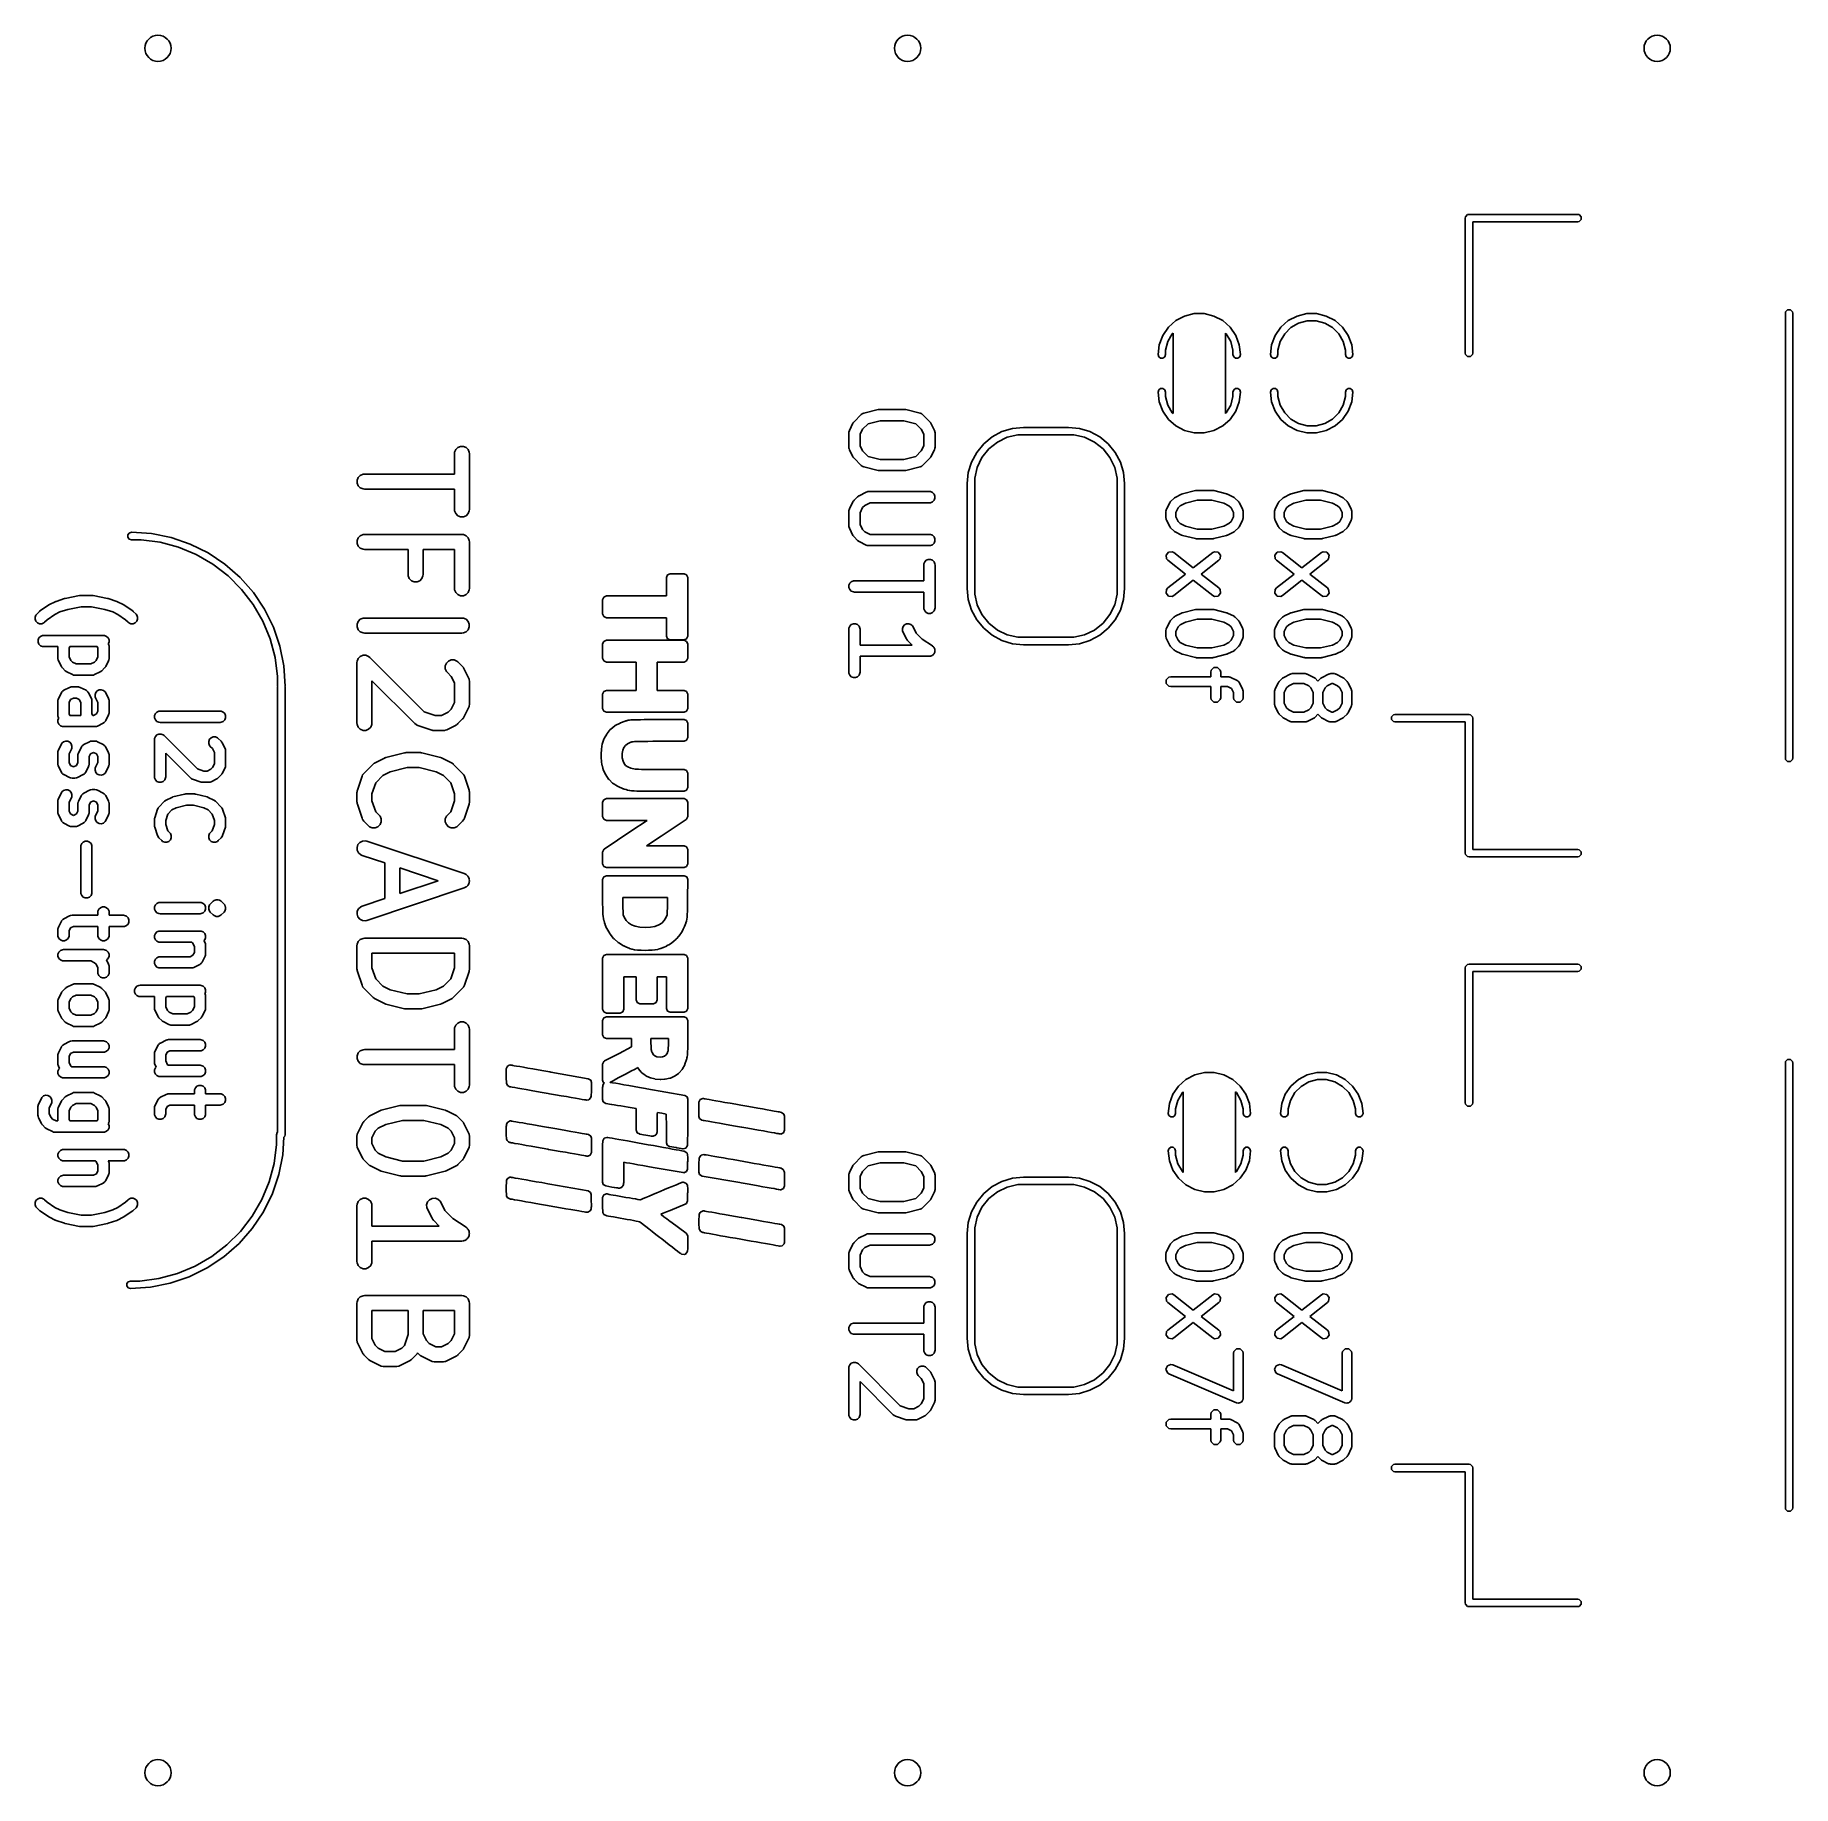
# Model space of a CAD drawing. Extents: x 0.034 to 0.957, y -0.007 to 0.912.
import ezdxf

# ---------------------------------------------------------------- set-up
doc = ezdxf.new("R2010")
doc.units = 0
doc.header["$MEASUREMENT"] = 0
doc.layers.add('BLACK', color=7, linetype='CONTINUOUS')

msp = doc.modelspace()

# ---------------------------------------------------------------- linework, layer by layer
at = {"layer": 'BLACK', "linetype": 'CONTINUOUS'}
for p, q in [((0.78504, 0.81634), (0.78519, 0.81709)), ((0.78504, 0.74547), (0.78504, 0.81634)), ((0.78519, 0.81709), (0.78625, 0.81816)), ((0.78625, 0.81816), (0.78701, 0.81831)), ((0.78701, 0.81831), (0.84409, 0.81831)), ((0.84409, 0.81437), (0.78898, 0.81437)), ((0.78898, 0.81437), (0.78898, 0.74547)), ((0.84409, 0.81831), (0.84485, 0.81816)), ((0.84485, 0.81452), (0.84409, 0.81437)), ((0.84485, 0.81816), (0.84591, 0.81709)), ((0.84591, 0.81559), (0.84485, 0.81452)), ((0.84591, 0.81709), (0.84591, 0.81559)), ((0.95315, 0.76634), (0.9533, 0.76709)), ((0.95315, 0.53287), (0.95315, 0.76634)), ((0.9533, 0.76709), (0.95436, 0.76816)), ((0.95436, 0.76816), (0.95587, 0.76816)), ((0.95587, 0.76816), (0.95694, 0.76709)), ((0.95694, 0.76709), (0.95709, 0.76634)), ((0.95709, 0.76634), (0.95709, 0.53287)), ((0.62614, 0.75475), (0.62911, 0.75904)), ((0.62911, 0.75904), (0.63301, 0.76251)), ((0.63301, 0.76251), (0.63764, 0.76493)), ((0.63764, 0.76493), (0.6427, 0.76618)), ((0.6427, 0.76618), (0.64792, 0.76618)), ((0.64792, 0.76618), (0.65299, 0.76493)), ((0.65299, 0.76493), (0.65762, 0.76251)), ((0.65762, 0.76251), (0.66152, 0.75904)), ((0.66152, 0.75904), (0.66449, 0.75475)), ((0.6852, 0.75475), (0.68816, 0.75904)), ((0.68816, 0.75904), (0.69207, 0.76251)), ((0.69349, 0.75886), (0.69019, 0.75556)), ((0.69207, 0.76251), (0.69669, 0.76493)), ((0.69753, 0.76119), (0.69349, 0.75886)), ((0.69669, 0.76493), (0.70176, 0.76618)), ((0.70204, 0.7624), (0.69753, 0.76119)), ((0.70176, 0.76618), (0.70698, 0.76618)), ((0.7067, 0.7624), (0.70204, 0.7624)), ((0.71121, 0.76119), (0.7067, 0.7624)), ((0.70698, 0.76618), (0.71205, 0.76493)), ((0.71525, 0.75886), (0.71121, 0.76119)), ((0.71205, 0.76493), (0.71667, 0.76251)), ((0.71855, 0.75556), (0.71525, 0.75886)), ((0.71667, 0.76251), (0.72058, 0.75904)), ((0.72058, 0.75904), (0.72354, 0.75475)), ((0.62366, 0.74469), (0.62429, 0.74987)), ((0.62429, 0.74987), (0.62614, 0.75475)), ((0.62881, 0.75152), (0.6276, 0.74702)), ((0.63114, 0.75556), (0.62881, 0.75152)), ((0.63154, 0.75596), (0.63114, 0.75556)), ((0.63154, 0.71372), (0.63154, 0.75596)), ((0.65949, 0.75556), (0.65909, 0.75596)), ((0.65909, 0.75596), (0.65909, 0.71372)), ((0.66182, 0.75152), (0.65949, 0.75556)), ((0.66303, 0.74702), (0.66182, 0.75152)), ((0.66449, 0.75475), (0.66634, 0.74987)), ((0.66634, 0.74987), (0.66697, 0.74469)), ((0.68272, 0.74469), (0.68335, 0.74987)), ((0.68335, 0.74987), (0.6852, 0.75475)), ((0.68786, 0.75152), (0.68665, 0.74702)), ((0.69019, 0.75556), (0.68786, 0.75152)), ((0.72088, 0.75152), (0.71855, 0.75556)), ((0.72209, 0.74702), (0.72088, 0.75152)), ((0.72354, 0.75475), (0.72539, 0.74987)), ((0.72539, 0.74987), (0.72602, 0.74469)), ((0.62404, 0.74353), (0.62366, 0.74469)), ((0.62502, 0.74281), (0.62404, 0.74353)), ((0.62624, 0.74281), (0.62502, 0.74281)), ((0.62722, 0.74353), (0.62624, 0.74281)), ((0.6276, 0.74469), (0.62722, 0.74353)), ((0.6276, 0.74702), (0.6276, 0.74469)), ((0.66303, 0.74469), (0.66303, 0.74702)), ((0.66341, 0.74353), (0.66303, 0.74469)), ((0.66439, 0.74281), (0.66341, 0.74353)), ((0.66561, 0.74281), (0.66439, 0.74281)), ((0.66659, 0.74353), (0.66561, 0.74281)), ((0.66697, 0.74469), (0.66659, 0.74353)), ((0.68309, 0.74353), (0.68272, 0.74469)), ((0.68408, 0.74281), (0.68309, 0.74353)), ((0.68529, 0.74281), (0.68408, 0.74281)), ((0.68628, 0.74353), (0.68529, 0.74281)), ((0.68665, 0.74469), (0.68628, 0.74353)), ((0.68665, 0.74702), (0.68665, 0.74469)), ((0.72209, 0.74469), (0.72209, 0.74702)), ((0.72246, 0.74353), (0.72209, 0.74469)), ((0.72345, 0.74281), (0.72246, 0.74353)), ((0.72466, 0.74281), (0.72345, 0.74281)), ((0.72565, 0.74353), (0.72466, 0.74281)), ((0.72602, 0.74469), (0.72565, 0.74353)), ((0.78519, 0.74472), (0.78504, 0.74547)), ((0.78625, 0.74365), (0.78519, 0.74472)), ((0.78776, 0.74365), (0.78625, 0.74365)), ((0.78883, 0.74472), (0.78776, 0.74365)), ((0.78898, 0.74547), (0.78883, 0.74472)), ((0.62366, 0.725), (0.62404, 0.72616)), ((0.62429, 0.71982), (0.62366, 0.725)), ((0.62404, 0.72616), (0.62502, 0.72687)), ((0.62502, 0.72687), (0.62624, 0.72687)), ((0.62624, 0.72687), (0.62722, 0.72616)), ((0.62722, 0.72616), (0.6276, 0.725)), ((0.6276, 0.725), (0.6276, 0.72267)), ((0.6276, 0.72267), (0.62881, 0.71816)), ((0.66182, 0.71816), (0.66303, 0.72267)), ((0.66303, 0.725), (0.66341, 0.72616)), ((0.66303, 0.72267), (0.66303, 0.725)), ((0.66341, 0.72616), (0.66439, 0.72687)), ((0.66439, 0.72687), (0.66561, 0.72687)), ((0.66561, 0.72687), (0.66659, 0.72616)), ((0.66697, 0.725), (0.66634, 0.71982)), ((0.66659, 0.72616), (0.66697, 0.725)), ((0.68272, 0.725), (0.68309, 0.72616)), ((0.68335, 0.71982), (0.68272, 0.725)), ((0.68309, 0.72616), (0.68408, 0.72687)), ((0.68408, 0.72687), (0.68529, 0.72687)), ((0.68529, 0.72687), (0.68628, 0.72616)), ((0.68628, 0.72616), (0.68665, 0.725)), ((0.68665, 0.725), (0.68665, 0.72267)), ((0.68665, 0.72267), (0.68786, 0.71816)), ((0.72088, 0.71816), (0.72209, 0.72267)), ((0.72209, 0.725), (0.72246, 0.72616)), ((0.72209, 0.72267), (0.72209, 0.725)), ((0.72246, 0.72616), (0.72345, 0.72687)), ((0.72345, 0.72687), (0.72466, 0.72687)), ((0.72466, 0.72687), (0.72565, 0.72616)), ((0.72602, 0.725), (0.72539, 0.71982)), ((0.72565, 0.72616), (0.72602, 0.725)), ((0.46401, 0.70939), (0.46776, 0.71314)), ((0.46776, 0.71314), (0.4682, 0.7135)), ((0.4682, 0.7135), (0.46841, 0.71359)), ((0.46841, 0.71359), (0.46858, 0.71372)), ((0.46858, 0.71372), (0.46913, 0.71391)), ((0.46913, 0.71391), (0.47663, 0.71579)), ((0.47663, 0.71579), (0.47673, 0.7158)), ((0.47673, 0.7158), (0.47677, 0.71582)), ((0.47677, 0.71582), (0.47698, 0.71584)), ((0.47698, 0.71584), (0.4772, 0.71587)), ((0.4772, 0.71587), (0.47724, 0.71587)), ((0.47724, 0.71587), (0.47734, 0.71588)), ((0.47734, 0.71588), (0.49047, 0.71588)), ((0.49047, 0.71588), (0.49057, 0.71587)), ((0.49057, 0.71587), (0.49061, 0.71587)), ((0.49061, 0.71587), (0.49083, 0.71584)), ((0.49083, 0.71584), (0.49104, 0.71582)), ((0.49104, 0.71582), (0.49108, 0.7158)), ((0.49108, 0.7158), (0.49118, 0.71579)), ((0.49118, 0.71579), (0.49868, 0.71391)), ((0.49868, 0.71391), (0.49923, 0.71372)), ((0.49923, 0.71372), (0.4994, 0.71359)), ((0.4994, 0.71359), (0.49961, 0.7135)), ((0.49961, 0.7135), (0.50005, 0.71314)), ((0.50005, 0.71314), (0.5038, 0.70939)), ((0.62614, 0.71494), (0.62429, 0.71982)), ((0.62911, 0.71064), (0.62614, 0.71494)), ((0.62881, 0.71816), (0.63114, 0.71412)), ((0.63114, 0.71412), (0.63154, 0.71372)), ((0.65909, 0.71372), (0.65949, 0.71412)), ((0.65949, 0.71412), (0.66182, 0.71816)), ((0.66449, 0.71494), (0.66152, 0.71064)), ((0.66634, 0.71982), (0.66449, 0.71494)), ((0.6852, 0.71494), (0.68335, 0.71982)), ((0.68816, 0.71064), (0.6852, 0.71494)), ((0.68786, 0.71816), (0.69019, 0.71412)), ((0.69019, 0.71412), (0.69349, 0.71082)), ((0.71525, 0.71082), (0.71855, 0.71412)), ((0.71855, 0.71412), (0.72088, 0.71816)), ((0.72354, 0.71494), (0.72058, 0.71064)), ((0.72539, 0.71982), (0.72354, 0.71494)), ((0.46127, 0.70355), (0.46132, 0.70413)), ((0.46127, 0.69605), (0.46127, 0.70355)), ((0.46132, 0.70413), (0.46136, 0.70422)), ((0.46136, 0.70422), (0.46137, 0.70433)), ((0.46137, 0.70433), (0.46158, 0.70487)), ((0.46158, 0.70487), (0.46345, 0.70862)), ((0.46345, 0.70862), (0.46361, 0.70887)), ((0.46361, 0.70887), (0.46364, 0.70894)), ((0.46364, 0.70894), (0.46371, 0.70902)), ((0.46371, 0.70902), (0.46376, 0.70911)), ((0.46376, 0.70911), (0.46382, 0.70916)), ((0.46382, 0.70916), (0.46401, 0.70939)), ((0.46852, 0.70555), (0.46717, 0.70285)), ((0.46717, 0.70285), (0.46717, 0.69675)), ((0.47135, 0.70838), (0.46852, 0.70555)), ((0.47771, 0.70997), (0.47135, 0.70838)), ((0.4901, 0.70997), (0.47771, 0.70997)), ((0.49646, 0.70838), (0.4901, 0.70997)), ((0.49929, 0.70555), (0.49646, 0.70838)), ((0.50064, 0.70285), (0.49929, 0.70555)), ((0.50064, 0.69675), (0.50064, 0.70285)), ((0.5038, 0.70939), (0.50399, 0.70916)), ((0.50399, 0.70916), (0.50405, 0.70911)), ((0.50405, 0.70911), (0.5041, 0.70902)), ((0.5041, 0.70902), (0.50417, 0.70894)), ((0.50417, 0.70894), (0.5042, 0.70887)), ((0.5042, 0.70887), (0.50436, 0.70862)), ((0.50436, 0.70862), (0.50623, 0.70487)), ((0.50623, 0.70487), (0.50644, 0.70433)), ((0.50644, 0.70433), (0.50645, 0.70422)), ((0.50645, 0.70422), (0.50649, 0.70413)), ((0.50649, 0.70413), (0.50654, 0.70355)), ((0.50654, 0.70355), (0.50654, 0.69605)), ((0.53659, 0.70148), (0.54169, 0.70421)), ((0.54169, 0.70421), (0.54723, 0.70589)), ((0.55011, 0.70252), (0.54449, 0.70124)), ((0.54723, 0.70589), (0.55299, 0.70646)), ((0.55299, 0.70252), (0.55011, 0.70252)), ((0.55299, 0.70646), (0.57661, 0.70646)), ((0.57661, 0.70252), (0.55299, 0.70252)), ((0.57661, 0.70646), (0.58237, 0.70589)), ((0.5795, 0.70252), (0.57661, 0.70252)), ((0.58512, 0.70124), (0.5795, 0.70252)), ((0.58237, 0.70589), (0.58791, 0.70421)), ((0.58791, 0.70421), (0.59302, 0.70148)), ((0.63301, 0.70718), (0.62911, 0.71064)), ((0.63764, 0.70475), (0.63301, 0.70718)), ((0.6427, 0.7035), (0.63764, 0.70475)), ((0.64792, 0.7035), (0.6427, 0.7035)), ((0.65299, 0.70475), (0.64792, 0.7035)), ((0.65762, 0.70718), (0.65299, 0.70475)), ((0.66152, 0.71064), (0.65762, 0.70718)), ((0.69207, 0.70718), (0.68816, 0.71064)), ((0.69669, 0.70475), (0.69207, 0.70718)), ((0.69349, 0.71082), (0.69753, 0.70849)), ((0.70176, 0.7035), (0.69669, 0.70475)), ((0.69753, 0.70849), (0.70204, 0.70728)), ((0.70698, 0.7035), (0.70176, 0.7035)), ((0.70204, 0.70728), (0.7067, 0.70728)), ((0.7067, 0.70728), (0.71121, 0.70849)), ((0.71205, 0.70475), (0.70698, 0.7035)), ((0.71121, 0.70849), (0.71525, 0.71082)), ((0.71667, 0.70718), (0.71205, 0.70475)), ((0.72058, 0.71064), (0.71667, 0.70718)), ((0.25413, 0.69258), (0.25421, 0.69335)), ((0.25413, 0.6819), (0.25413, 0.69258)), ((0.25421, 0.69335), (0.2548, 0.69477)), ((0.2548, 0.69477), (0.25588, 0.69586)), ((0.25588, 0.69586), (0.2573, 0.69644)), ((0.2573, 0.69644), (0.25884, 0.69644)), ((0.25884, 0.69644), (0.26026, 0.69586)), ((0.26026, 0.69586), (0.26134, 0.69477)), ((0.26134, 0.69477), (0.26193, 0.69335)), ((0.26193, 0.69335), (0.26201, 0.69258)), ((0.26201, 0.69258), (0.26201, 0.66334)), ((0.46132, 0.69548), (0.46127, 0.69605)), ((0.46136, 0.69538), (0.46132, 0.69548)), ((0.46137, 0.69527), (0.46136, 0.69538)), ((0.46158, 0.69473), (0.46137, 0.69527)), ((0.46345, 0.69098), (0.46158, 0.69473)), ((0.46717, 0.69675), (0.46852, 0.69405)), ((0.46852, 0.69405), (0.47135, 0.69122)), ((0.49646, 0.69122), (0.49929, 0.69405)), ((0.49929, 0.69405), (0.50064, 0.69675)), ((0.50623, 0.69473), (0.50436, 0.69098)), ((0.50644, 0.69527), (0.50623, 0.69473)), ((0.50645, 0.69538), (0.50644, 0.69527)), ((0.50649, 0.69548), (0.50645, 0.69538)), ((0.50654, 0.69605), (0.50649, 0.69548)), ((0.52571, 0.68823), (0.52844, 0.69333)), ((0.52844, 0.69333), (0.53211, 0.69781)), ((0.53478, 0.69514), (0.53119, 0.69063)), ((0.53211, 0.69781), (0.53659, 0.70148)), ((0.53929, 0.69873), (0.53478, 0.69514)), ((0.54449, 0.70124), (0.53929, 0.69873)), ((0.59032, 0.69873), (0.58512, 0.70124)), ((0.59482, 0.69514), (0.59032, 0.69873)), ((0.59302, 0.70148), (0.59749, 0.69781)), ((0.59842, 0.69063), (0.59482, 0.69514)), ((0.59749, 0.69781), (0.60117, 0.69333)), ((0.60117, 0.69333), (0.60389, 0.68823)), ((0.46361, 0.69073), (0.46345, 0.69098)), ((0.46364, 0.69066), (0.46361, 0.69073)), ((0.46371, 0.69058), (0.46364, 0.69066)), ((0.46376, 0.69049), (0.46371, 0.69058)), ((0.46382, 0.69044), (0.46376, 0.69049)), ((0.46401, 0.69021), (0.46382, 0.69044)), ((0.46776, 0.68646), (0.46401, 0.69021)), ((0.4682, 0.6861), (0.46776, 0.68646)), ((0.46841, 0.68601), (0.4682, 0.6861)), ((0.46858, 0.68588), (0.46841, 0.68601)), ((0.46913, 0.68569), (0.46858, 0.68588)), ((0.47663, 0.68381), (0.46913, 0.68569)), ((0.47135, 0.69122), (0.47771, 0.68963)), ((0.47673, 0.6838), (0.47663, 0.68381)), ((0.47677, 0.68378), (0.47673, 0.6838)), ((0.47698, 0.68376), (0.47677, 0.68378)), ((0.4772, 0.68373), (0.47698, 0.68376)), ((0.47724, 0.68374), (0.4772, 0.68373)), ((0.47734, 0.68373), (0.47724, 0.68374)), ((0.49047, 0.68373), (0.47734, 0.68373)), ((0.47771, 0.68963), (0.4901, 0.68963)), ((0.4901, 0.68963), (0.49646, 0.69122)), ((0.49057, 0.68374), (0.49047, 0.68373)), ((0.49061, 0.68373), (0.49057, 0.68374)), ((0.49083, 0.68376), (0.49061, 0.68373)), ((0.49104, 0.68378), (0.49083, 0.68376)), ((0.49108, 0.6838), (0.49104, 0.68378)), ((0.49118, 0.68381), (0.49108, 0.6838)), ((0.49868, 0.68569), (0.49118, 0.68381)), ((0.49923, 0.68588), (0.49868, 0.68569)), ((0.4994, 0.68601), (0.49923, 0.68588)), ((0.49961, 0.6861), (0.4994, 0.68601)), ((0.50005, 0.68646), (0.49961, 0.6861)), ((0.5038, 0.69021), (0.50005, 0.68646)), ((0.50399, 0.69044), (0.5038, 0.69021)), ((0.50405, 0.69049), (0.50399, 0.69044)), ((0.5041, 0.69058), (0.50405, 0.69049)), ((0.50417, 0.69066), (0.5041, 0.69058)), ((0.5042, 0.69073), (0.50417, 0.69066)), ((0.50436, 0.69098), (0.5042, 0.69073)), ((0.52403, 0.68269), (0.52571, 0.68823)), ((0.52868, 0.68543), (0.5274, 0.67981)), ((0.53119, 0.69063), (0.52868, 0.68543)), ((0.60092, 0.68543), (0.59842, 0.69063)), ((0.6022, 0.67981), (0.60092, 0.68543)), ((0.60389, 0.68823), (0.60557, 0.68269)), ((0.20303, 0.67873), (0.20362, 0.68015)), ((0.20303, 0.67719), (0.20303, 0.67873)), ((0.20362, 0.67577), (0.20303, 0.67719)), ((0.20362, 0.68015), (0.2047, 0.68123)), ((0.2047, 0.67469), (0.20362, 0.67577)), ((0.2047, 0.68123), (0.20612, 0.68182)), ((0.20612, 0.6741), (0.2047, 0.67469)), ((0.20612, 0.68182), (0.20689, 0.6819)), ((0.20689, 0.67402), (0.20612, 0.6741)), ((0.20689, 0.6819), (0.25413, 0.6819)), ((0.25413, 0.67402), (0.20689, 0.67402)), ((0.25413, 0.66334), (0.25413, 0.67402)), ((0.52346, 0.67693), (0.52403, 0.68269)), ((0.52346, 0.62181), (0.52346, 0.67693)), ((0.5274, 0.67981), (0.5274, 0.67693)), ((0.5274, 0.67693), (0.5274, 0.62181)), ((0.6022, 0.67693), (0.6022, 0.67981)), ((0.6022, 0.62181), (0.6022, 0.67693)), ((0.60557, 0.68269), (0.60614, 0.67693)), ((0.60614, 0.67693), (0.60614, 0.62181)), ((0.46158, 0.66363), (0.46345, 0.66738)), ((0.46345, 0.66738), (0.46361, 0.66762)), ((0.46361, 0.66762), (0.46364, 0.6677)), ((0.46364, 0.6677), (0.46371, 0.66778)), ((0.46371, 0.66778), (0.46376, 0.66787)), ((0.46376, 0.66787), (0.46382, 0.66792)), ((0.46382, 0.66792), (0.46401, 0.66814)), ((0.46401, 0.66814), (0.46588, 0.67002)), ((0.46588, 0.67002), (0.46611, 0.6702)), ((0.46611, 0.6702), (0.46616, 0.67026)), ((0.46616, 0.67026), (0.46625, 0.67032)), ((0.46625, 0.67032), (0.46633, 0.67039)), ((0.46633, 0.67039), (0.4664, 0.67042)), ((0.4664, 0.67042), (0.46665, 0.67057)), ((0.46665, 0.67057), (0.4704, 0.67245)), ((0.46972, 0.6655), (0.46852, 0.66431)), ((0.47242, 0.66685), (0.46972, 0.6655)), ((0.4704, 0.67245), (0.47094, 0.67265)), ((0.47094, 0.67265), (0.47104, 0.67266)), ((0.47104, 0.67266), (0.47114, 0.6727)), ((0.47114, 0.6727), (0.47172, 0.67276)), ((0.47172, 0.67276), (0.50359, 0.67276)), ((0.50359, 0.66685), (0.47242, 0.66685)), ((0.50359, 0.67276), (0.50417, 0.6727)), ((0.50417, 0.66691), (0.50359, 0.66685)), ((0.50417, 0.6727), (0.50523, 0.67226)), ((0.50523, 0.66735), (0.50417, 0.66691)), ((0.50523, 0.67226), (0.50604, 0.67145)), ((0.50604, 0.66816), (0.50523, 0.66735)), ((0.50604, 0.67145), (0.50649, 0.67038)), ((0.50649, 0.66923), (0.50604, 0.66816)), ((0.50649, 0.67038), (0.50649, 0.66923)), ((0.6281, 0.66346), (0.62979, 0.66683)), ((0.62979, 0.66683), (0.63004, 0.66716)), ((0.63004, 0.66716), (0.63027, 0.6675)), ((0.63027, 0.6675), (0.63196, 0.66918)), ((0.63196, 0.66918), (0.6323, 0.66941)), ((0.6323, 0.66941), (0.63262, 0.66966)), ((0.63262, 0.66966), (0.636, 0.67135)), ((0.63528, 0.66527), (0.63418, 0.66417)), ((0.63803, 0.66665), (0.63528, 0.66527)), ((0.636, 0.67135), (0.63627, 0.67143)), ((0.63627, 0.67143), (0.63652, 0.67155)), ((0.63652, 0.67155), (0.64327, 0.67323)), ((0.6442, 0.66819), (0.63803, 0.66665)), ((0.64327, 0.67323), (0.64358, 0.67325)), ((0.64358, 0.67325), (0.64389, 0.67331)), ((0.64389, 0.67331), (0.65233, 0.67331)), ((0.65201, 0.66819), (0.6442, 0.66819)), ((0.65818, 0.66665), (0.65201, 0.66819)), ((0.65233, 0.67331), (0.65263, 0.67325)), ((0.65263, 0.67325), (0.65295, 0.67323)), ((0.65295, 0.67323), (0.6597, 0.67155)), ((0.66093, 0.66527), (0.65818, 0.66665)), ((0.6597, 0.67155), (0.65995, 0.67143)), ((0.65995, 0.67143), (0.66022, 0.67135)), ((0.66022, 0.67135), (0.66359, 0.66966)), ((0.66203, 0.66417), (0.66093, 0.66527)), ((0.66359, 0.66966), (0.66392, 0.66941)), ((0.66392, 0.66941), (0.66426, 0.66918)), ((0.66426, 0.66918), (0.66595, 0.6675)), ((0.66595, 0.6675), (0.66617, 0.66716)), ((0.66617, 0.66716), (0.66643, 0.66683)), ((0.66643, 0.66683), (0.66811, 0.66346)), ((0.68515, 0.66346), (0.68683, 0.66683)), ((0.68683, 0.66683), (0.68709, 0.66716)), ((0.68709, 0.66716), (0.68731, 0.6675)), ((0.68731, 0.6675), (0.689, 0.66918)), ((0.689, 0.66918), (0.68934, 0.66941)), ((0.68934, 0.66941), (0.68967, 0.66966)), ((0.68967, 0.66966), (0.69304, 0.67135)), ((0.69233, 0.66527), (0.69123, 0.66417)), ((0.69508, 0.66665), (0.69233, 0.66527)), ((0.69304, 0.67135), (0.69331, 0.67143)), ((0.69331, 0.67143), (0.69356, 0.67155)), ((0.69356, 0.67155), (0.70031, 0.67323)), ((0.70125, 0.66819), (0.69508, 0.66665)), ((0.70031, 0.67323), (0.70063, 0.67325)), ((0.70063, 0.67325), (0.70093, 0.67331)), ((0.70093, 0.67331), (0.70937, 0.67331)), ((0.70906, 0.66819), (0.70125, 0.66819)), ((0.71523, 0.66665), (0.70906, 0.66819)), ((0.70937, 0.67331), (0.70968, 0.67325)), ((0.70968, 0.67325), (0.70999, 0.67323)), ((0.70999, 0.67323), (0.71674, 0.67155)), ((0.71798, 0.66527), (0.71523, 0.66665)), ((0.71674, 0.67155), (0.71699, 0.67143)), ((0.71699, 0.67143), (0.71726, 0.67135)), ((0.71726, 0.67135), (0.72064, 0.66966)), ((0.71908, 0.66417), (0.71798, 0.66527)), ((0.72064, 0.66966), (0.72096, 0.66941)), ((0.72096, 0.66941), (0.7213, 0.66918)), ((0.7213, 0.66918), (0.72299, 0.6675)), ((0.72299, 0.6675), (0.72322, 0.66716)), ((0.72322, 0.66716), (0.72347, 0.66683)), ((0.72347, 0.66683), (0.72516, 0.66346)), ((0.25421, 0.66257), (0.25413, 0.66334)), ((0.2548, 0.66115), (0.25421, 0.66257)), ((0.25588, 0.66006), (0.2548, 0.66115)), ((0.2573, 0.65948), (0.25588, 0.66006)), ((0.25884, 0.65948), (0.2573, 0.65948)), ((0.26026, 0.66006), (0.25884, 0.65948)), ((0.26134, 0.66115), (0.26026, 0.66006)), ((0.26193, 0.66257), (0.26134, 0.66115)), ((0.26201, 0.66334), (0.26193, 0.66257)), ((0.46127, 0.66231), (0.46132, 0.66288)), ((0.46127, 0.65481), (0.46127, 0.66231)), ((0.46132, 0.66288), (0.46136, 0.66298)), ((0.46136, 0.66298), (0.46137, 0.66309)), ((0.46137, 0.66309), (0.46158, 0.66363)), ((0.46852, 0.66431), (0.46717, 0.66161)), ((0.46717, 0.66161), (0.46717, 0.6555)), ((0.46717, 0.6555), (0.46852, 0.65281)), ((0.62783, 0.66231), (0.62786, 0.66244)), ((0.62783, 0.65894), (0.62783, 0.66231)), ((0.62786, 0.65881), (0.62783, 0.65894)), ((0.62784, 0.66249), (0.62795, 0.66289)), ((0.62786, 0.66244), (0.62784, 0.66249)), ((0.62784, 0.65876), (0.62786, 0.65881)), ((0.62795, 0.65836), (0.62784, 0.65876)), ((0.62795, 0.66289), (0.62803, 0.66329)), ((0.62803, 0.65796), (0.62795, 0.65836)), ((0.62803, 0.66329), (0.62807, 0.66333)), ((0.62807, 0.65792), (0.62803, 0.65796)), ((0.62807, 0.66333), (0.6281, 0.66346)), ((0.6281, 0.65779), (0.62807, 0.65792)), ((0.62979, 0.65442), (0.6281, 0.65779)), ((0.63418, 0.66417), (0.63295, 0.66171)), ((0.63295, 0.66171), (0.63295, 0.65954)), ((0.63295, 0.65954), (0.63418, 0.65708)), ((0.63418, 0.65708), (0.63528, 0.65598)), ((0.63528, 0.65598), (0.63803, 0.6546)), ((0.65818, 0.6546), (0.66093, 0.65598)), ((0.66093, 0.65598), (0.66203, 0.65708)), ((0.66326, 0.66171), (0.66203, 0.66417)), ((0.66203, 0.65708), (0.66326, 0.65954)), ((0.66326, 0.65954), (0.66326, 0.66171)), ((0.66811, 0.65779), (0.66643, 0.65442)), ((0.66811, 0.66346), (0.66815, 0.66333)), ((0.66815, 0.65792), (0.66811, 0.65779)), ((0.66815, 0.66333), (0.66819, 0.66329)), ((0.66819, 0.65796), (0.66815, 0.65792)), ((0.66819, 0.66329), (0.66827, 0.66289)), ((0.66827, 0.65836), (0.66819, 0.65796)), ((0.66827, 0.66289), (0.66838, 0.66249)), ((0.66838, 0.65876), (0.66827, 0.65836)), ((0.66838, 0.66249), (0.66836, 0.66244)), ((0.66836, 0.66244), (0.66838, 0.66231)), ((0.66838, 0.65894), (0.66836, 0.65881)), ((0.66836, 0.65881), (0.66838, 0.65876)), ((0.66838, 0.66231), (0.66838, 0.65894)), ((0.68488, 0.66249), (0.68499, 0.66289)), ((0.6849, 0.66244), (0.68488, 0.66249)), ((0.68488, 0.66231), (0.6849, 0.66244)), ((0.68488, 0.65894), (0.68488, 0.66231)), ((0.6849, 0.65881), (0.68488, 0.65894)), ((0.68488, 0.65876), (0.6849, 0.65881)), ((0.68499, 0.65836), (0.68488, 0.65876)), ((0.68499, 0.66289), (0.68507, 0.66329)), ((0.68507, 0.65796), (0.68499, 0.65836)), ((0.68507, 0.66329), (0.68511, 0.66333)), ((0.68511, 0.65792), (0.68507, 0.65796)), ((0.68511, 0.66333), (0.68515, 0.66346)), ((0.68515, 0.65779), (0.68511, 0.65792)), ((0.68683, 0.65442), (0.68515, 0.65779)), ((0.69123, 0.66417), (0.69, 0.66171)), ((0.69, 0.66171), (0.69, 0.65954)), ((0.69, 0.65954), (0.69123, 0.65708)), ((0.69123, 0.65708), (0.69233, 0.65598)), ((0.69233, 0.65598), (0.69508, 0.6546)), ((0.71523, 0.6546), (0.71798, 0.65598)), ((0.71798, 0.65598), (0.71908, 0.65708)), ((0.72031, 0.66171), (0.71908, 0.66417)), ((0.71908, 0.65708), (0.72031, 0.65954)), ((0.72031, 0.65954), (0.72031, 0.66171)), ((0.72516, 0.65779), (0.72347, 0.65442)), ((0.72516, 0.66346), (0.72519, 0.66333)), ((0.72519, 0.65792), (0.72516, 0.65779)), ((0.72519, 0.66333), (0.72523, 0.66329)), ((0.72523, 0.65796), (0.72519, 0.65792)), ((0.72523, 0.66329), (0.72531, 0.66289)), ((0.72531, 0.65836), (0.72523, 0.65796)), ((0.72531, 0.66289), (0.72542, 0.66249)), ((0.72542, 0.65876), (0.72531, 0.65836)), ((0.72542, 0.66249), (0.7254, 0.66244)), ((0.7254, 0.66244), (0.72543, 0.66231)), ((0.72543, 0.65894), (0.7254, 0.65881)), ((0.7254, 0.65881), (0.72542, 0.65876)), ((0.72543, 0.66231), (0.72543, 0.65894)), ((0.08262, 0.64998), (0.08333, 0.65096)), ((0.08262, 0.64876), (0.08262, 0.64998)), ((0.08333, 0.64778), (0.08262, 0.64876)), ((0.08333, 0.65096), (0.08449, 0.65134)), ((0.08449, 0.6474), (0.08333, 0.64778)), ((0.08449, 0.65134), (0.09502, 0.65065)), ((0.08952, 0.6474), (0.08449, 0.6474)), ((0.0995, 0.64609), (0.08952, 0.6474)), ((0.09502, 0.65065), (0.10538, 0.64859)), ((0.10538, 0.64859), (0.11537, 0.64519)), ((0.20303, 0.64704), (0.20362, 0.64846)), ((0.20303, 0.64551), (0.20303, 0.64704)), ((0.20362, 0.64846), (0.2047, 0.64955)), ((0.2047, 0.64955), (0.20612, 0.65014)), ((0.20612, 0.65014), (0.20689, 0.65021)), ((0.20689, 0.65021), (0.25807, 0.65021)), ((0.25807, 0.65021), (0.25884, 0.65014)), ((0.25884, 0.65014), (0.26026, 0.64955)), ((0.26026, 0.64955), (0.26134, 0.64846)), ((0.26134, 0.64846), (0.26193, 0.64704)), ((0.26193, 0.64704), (0.26201, 0.64628)), ((0.26201, 0.64628), (0.26201, 0.6219)), ((0.46132, 0.65423), (0.46127, 0.65481)), ((0.46136, 0.65413), (0.46132, 0.65423)), ((0.46137, 0.65403), (0.46136, 0.65413)), ((0.46158, 0.65349), (0.46137, 0.65403)), ((0.46345, 0.64974), (0.46158, 0.65349)), ((0.46361, 0.64949), (0.46345, 0.64974)), ((0.46364, 0.64942), (0.46361, 0.64949)), ((0.46371, 0.64934), (0.46364, 0.64942)), ((0.46376, 0.64925), (0.46371, 0.64934)), ((0.46382, 0.6492), (0.46376, 0.64925)), ((0.46401, 0.64897), (0.46382, 0.6492)), ((0.46588, 0.64709), (0.46401, 0.64897)), ((0.46611, 0.64691), (0.46588, 0.64709)), ((0.46616, 0.64685), (0.46611, 0.64691)), ((0.46625, 0.64679), (0.46616, 0.64685)), ((0.46633, 0.64673), (0.46625, 0.64679)), ((0.4664, 0.6467), (0.46633, 0.64673)), ((0.46665, 0.64654), (0.4664, 0.6467)), ((0.4704, 0.64467), (0.46665, 0.64654)), ((0.46852, 0.65281), (0.46972, 0.65161)), ((0.46972, 0.65161), (0.47242, 0.65026)), ((0.47242, 0.65026), (0.50359, 0.65026)), ((0.50359, 0.65026), (0.50417, 0.6502)), ((0.50417, 0.6502), (0.50523, 0.64976)), ((0.50523, 0.64976), (0.50604, 0.64895)), ((0.50604, 0.64895), (0.50649, 0.64788)), ((0.50649, 0.64673), (0.50604, 0.64567)), ((0.50649, 0.64788), (0.50649, 0.64673)), ((0.63004, 0.6541), (0.62979, 0.65442)), ((0.63027, 0.65375), (0.63004, 0.6541)), ((0.63196, 0.65207), (0.63027, 0.65375)), ((0.6323, 0.65184), (0.63196, 0.65207)), ((0.63262, 0.65159), (0.6323, 0.65184)), ((0.636, 0.6499), (0.63262, 0.65159)), ((0.63627, 0.64983), (0.636, 0.6499)), ((0.63652, 0.64971), (0.63627, 0.64983)), ((0.64327, 0.64802), (0.63652, 0.64971)), ((0.63803, 0.6546), (0.6442, 0.65306)), ((0.64358, 0.648), (0.64327, 0.64802)), ((0.64389, 0.64794), (0.64358, 0.648)), ((0.65233, 0.64794), (0.64389, 0.64794)), ((0.6442, 0.65306), (0.65201, 0.65306)), ((0.65201, 0.65306), (0.65818, 0.6546)), ((0.65263, 0.648), (0.65233, 0.64794)), ((0.65295, 0.64802), (0.65263, 0.648)), ((0.6597, 0.64971), (0.65295, 0.64802)), ((0.65995, 0.64983), (0.6597, 0.64971)), ((0.66022, 0.6499), (0.65995, 0.64983)), ((0.66359, 0.65159), (0.66022, 0.6499)), ((0.66392, 0.65184), (0.66359, 0.65159)), ((0.66426, 0.65207), (0.66392, 0.65184)), ((0.66595, 0.65375), (0.66426, 0.65207)), ((0.66617, 0.6541), (0.66595, 0.65375)), ((0.66643, 0.65442), (0.66617, 0.6541)), ((0.68709, 0.6541), (0.68683, 0.65442)), ((0.68731, 0.65375), (0.68709, 0.6541)), ((0.689, 0.65207), (0.68731, 0.65375)), ((0.68934, 0.65184), (0.689, 0.65207)), ((0.68967, 0.65159), (0.68934, 0.65184)), ((0.69304, 0.6499), (0.68967, 0.65159)), ((0.69331, 0.64983), (0.69304, 0.6499)), ((0.69356, 0.64971), (0.69331, 0.64983)), ((0.70031, 0.64802), (0.69356, 0.64971)), ((0.69508, 0.6546), (0.70125, 0.65306)), ((0.70063, 0.648), (0.70031, 0.64802)), ((0.70093, 0.64794), (0.70063, 0.648)), ((0.70937, 0.64794), (0.70093, 0.64794)), ((0.70125, 0.65306), (0.70906, 0.65306)), ((0.70906, 0.65306), (0.71523, 0.6546)), ((0.70968, 0.648), (0.70937, 0.64794)), ((0.70999, 0.64802), (0.70968, 0.648)), ((0.71674, 0.64971), (0.70999, 0.64802)), ((0.71699, 0.64983), (0.71674, 0.64971)), ((0.71726, 0.6499), (0.71699, 0.64983)), ((0.72064, 0.65159), (0.71726, 0.6499)), ((0.72096, 0.65184), (0.72064, 0.65159)), ((0.7213, 0.65207), (0.72096, 0.65184)), ((0.72299, 0.65375), (0.7213, 0.65207)), ((0.72322, 0.6541), (0.72299, 0.65375)), ((0.72347, 0.65442), (0.72322, 0.6541)), ((0.10922, 0.64348), (0.0995, 0.64609)), ((0.11852, 0.63963), (0.10922, 0.64348)), ((0.11537, 0.64519), (0.12484, 0.64053)), ((0.12723, 0.6346), (0.11852, 0.63963)), ((0.12484, 0.64053), (0.13362, 0.63466)), ((0.20362, 0.64409), (0.20303, 0.64551)), ((0.2047, 0.643), (0.20362, 0.64409)), ((0.20612, 0.64242), (0.2047, 0.643)), ((0.20689, 0.64234), (0.20612, 0.64242)), ((0.22976, 0.64234), (0.20689, 0.64234)), ((0.22976, 0.62922), (0.22976, 0.64234)), ((0.25413, 0.64234), (0.23764, 0.64234)), ((0.23764, 0.64234), (0.23764, 0.62922)), ((0.25413, 0.6219), (0.25413, 0.64234)), ((0.47094, 0.64446), (0.4704, 0.64467)), ((0.47104, 0.64445), (0.47094, 0.64446)), ((0.47114, 0.64441), (0.47104, 0.64445)), ((0.47172, 0.64436), (0.47114, 0.64441)), ((0.50359, 0.64436), (0.47172, 0.64436)), ((0.50195, 0.63664), (0.50301, 0.63708)), ((0.50301, 0.63708), (0.50417, 0.63708)), ((0.50417, 0.64441), (0.50359, 0.64436)), ((0.50523, 0.64485), (0.50417, 0.64441)), ((0.50417, 0.63708), (0.50523, 0.63664)), ((0.50604, 0.64567), (0.50523, 0.64485)), ((0.62793, 0.63938), (0.62914, 0.64092)), ((0.62816, 0.63744), (0.62793, 0.63938)), ((0.62881, 0.63668), (0.62816, 0.63744)), ((0.62914, 0.64092), (0.63108, 0.64116)), ((0.63108, 0.64116), (0.63197, 0.6407)), ((0.63197, 0.6407), (0.6422, 0.63267)), ((0.6422, 0.63267), (0.65243, 0.6407)), ((0.65243, 0.6407), (0.65332, 0.64116)), ((0.65332, 0.64116), (0.65527, 0.64092)), ((0.65527, 0.64092), (0.65648, 0.63938)), ((0.65624, 0.63744), (0.65559, 0.63668)), ((0.65648, 0.63938), (0.65624, 0.63744)), ((0.68497, 0.63938), (0.68618, 0.64092)), ((0.68521, 0.63744), (0.68497, 0.63938)), ((0.68586, 0.63668), (0.68521, 0.63744)), ((0.68618, 0.64092), (0.68813, 0.64116)), ((0.68813, 0.64116), (0.68902, 0.6407)), ((0.68902, 0.6407), (0.69925, 0.63267)), ((0.69925, 0.63267), (0.70948, 0.6407)), ((0.70948, 0.6407), (0.71037, 0.64116)), ((0.71037, 0.64116), (0.71231, 0.64092)), ((0.71231, 0.64092), (0.71352, 0.63938)), ((0.71329, 0.63744), (0.71264, 0.63668)), ((0.71352, 0.63938), (0.71329, 0.63744)), ((0.13522, 0.62847), (0.12723, 0.6346)), ((0.13362, 0.63466), (0.14156, 0.6277)), ((0.14233, 0.62136), (0.13522, 0.62847)), ((0.22984, 0.62845), (0.22976, 0.62922)), ((0.23043, 0.62703), (0.22984, 0.62845)), ((0.23756, 0.62845), (0.23697, 0.62703)), ((0.23764, 0.62922), (0.23756, 0.62845)), ((0.36551, 0.62756), (0.36609, 0.62895)), ((0.36609, 0.62895), (0.36748, 0.62952)), ((0.36748, 0.62952), (0.37471, 0.62952)), ((0.37471, 0.62952), (0.3761, 0.62895)), ((0.3761, 0.62895), (0.37668, 0.62756)), ((0.50064, 0.63418), (0.50069, 0.63476)), ((0.50064, 0.62589), (0.50064, 0.63418)), ((0.50069, 0.63476), (0.50113, 0.63582)), ((0.50113, 0.63582), (0.50195, 0.63664)), ((0.50523, 0.63664), (0.50604, 0.63582)), ((0.50604, 0.63582), (0.50649, 0.63476)), ((0.50649, 0.63476), (0.50654, 0.63418)), ((0.50654, 0.63418), (0.50654, 0.61169)), ((0.63806, 0.62941), (0.62881, 0.63668)), ((0.62881, 0.62214), (0.63806, 0.62941)), ((0.65559, 0.63668), (0.64634, 0.62941)), ((0.64634, 0.62941), (0.65559, 0.62214)), ((0.6951, 0.62941), (0.68586, 0.63668)), ((0.68586, 0.62214), (0.6951, 0.62941)), ((0.71264, 0.63668), (0.70339, 0.62941)), ((0.70339, 0.62941), (0.71264, 0.62214)), ((0.14156, 0.6277), (0.14852, 0.61976)), ((0.14846, 0.61337), (0.14233, 0.62136)), ((0.14852, 0.61976), (0.15438, 0.61098)), ((0.23151, 0.62594), (0.23043, 0.62703)), ((0.23293, 0.62535), (0.23151, 0.62594)), ((0.23447, 0.62535), (0.23293, 0.62535)), ((0.23589, 0.62594), (0.23447, 0.62535)), ((0.23697, 0.62703), (0.23589, 0.62594)), ((0.25421, 0.62114), (0.25413, 0.6219)), ((0.2548, 0.61972), (0.25421, 0.62114)), ((0.25588, 0.61863), (0.2548, 0.61972)), ((0.2573, 0.61804), (0.25588, 0.61863)), ((0.26026, 0.61863), (0.25884, 0.61804)), ((0.26134, 0.61972), (0.26026, 0.61863)), ((0.26193, 0.62114), (0.26134, 0.61972)), ((0.26201, 0.6219), (0.26193, 0.62114)), ((0.36551, 0.61791), (0.36551, 0.62756)), ((0.37668, 0.62756), (0.37668, 0.59683)), ((0.46132, 0.62351), (0.46176, 0.62458)), ((0.46132, 0.62236), (0.46132, 0.62351)), ((0.46176, 0.6213), (0.46132, 0.62236)), ((0.46176, 0.62458), (0.46258, 0.62539)), ((0.46258, 0.62048), (0.46176, 0.6213)), ((0.46258, 0.62539), (0.46364, 0.62583)), ((0.46364, 0.62004), (0.46258, 0.62048)), ((0.46364, 0.62583), (0.46422, 0.62589)), ((0.46422, 0.61998), (0.46364, 0.62004)), ((0.46422, 0.62589), (0.50064, 0.62589)), ((0.50064, 0.61998), (0.46422, 0.61998)), ((0.50064, 0.61169), (0.50064, 0.61998)), ((0.52403, 0.61605), (0.52346, 0.62181)), ((0.5274, 0.62181), (0.5274, 0.61893)), ((0.5274, 0.61893), (0.52868, 0.61331)), ((0.60092, 0.61331), (0.6022, 0.61893)), ((0.6022, 0.61893), (0.6022, 0.62181)), ((0.60614, 0.62181), (0.60557, 0.61605)), ((0.62793, 0.61944), (0.62816, 0.62139)), ((0.62914, 0.6179), (0.62793, 0.61944)), ((0.62816, 0.62139), (0.62881, 0.62214)), ((0.6422, 0.62616), (0.63197, 0.61812)), ((0.65243, 0.61812), (0.6422, 0.62616)), ((0.65648, 0.61944), (0.65527, 0.6179)), ((0.65559, 0.62214), (0.65624, 0.62139)), ((0.65624, 0.62139), (0.65648, 0.61944)), ((0.68497, 0.61944), (0.68521, 0.62139)), ((0.68618, 0.6179), (0.68497, 0.61944)), ((0.68521, 0.62139), (0.68586, 0.62214)), ((0.69925, 0.62616), (0.68902, 0.61812)), ((0.70948, 0.61812), (0.69925, 0.62616)), ((0.71352, 0.61944), (0.71231, 0.6179)), ((0.71264, 0.62214), (0.71329, 0.62139)), ((0.71329, 0.62139), (0.71352, 0.61944)), ((0.03472, 0.60834), (0.03622, 0.60984)), ((0.03622, 0.60984), (0.03645, 0.61003)), ((0.03622, 0.60984), (0.03622, 0.60984)), ((0.03622, 0.60984), (0.03622, 0.60984)), ((0.03645, 0.61003), (0.03667, 0.61021)), ((0.03667, 0.61021), (0.04117, 0.61321)), ((0.03667, 0.61021), (0.03667, 0.61021)), ((0.03667, 0.61021), (0.03667, 0.61021)), ((0.04117, 0.61321), (0.04133, 0.61329)), ((0.04133, 0.61329), (0.04149, 0.61339)), ((0.04149, 0.61339), (0.04449, 0.61489)), ((0.04694, 0.60951), (0.04429, 0.60819)), ((0.04449, 0.61489), (0.04468, 0.61497)), ((0.04468, 0.61497), (0.04487, 0.61505)), ((0.04487, 0.61505), (0.04937, 0.61655)), ((0.05107, 0.61089), (0.04694, 0.60951)), ((0.04937, 0.61655), (0.04955, 0.61659)), ((0.04955, 0.61659), (0.04973, 0.61664)), ((0.04973, 0.61664), (0.05723, 0.61814)), ((0.0581, 0.6123), (0.05107, 0.61089)), ((0.05723, 0.61815), (0.05751, 0.61817)), ((0.05723, 0.61814), (0.05723, 0.61815)), ((0.05723, 0.61815), (0.05723, 0.61815)), ((0.05751, 0.61817), (0.0578, 0.6182)), ((0.0578, 0.6182), (0.0578, 0.6182)), ((0.0578, 0.6182), (0.05781, 0.6182)), ((0.05781, 0.6182), (0.06381, 0.6182)), ((0.06351, 0.6123), (0.0581, 0.6123)), ((0.07055, 0.61089), (0.06351, 0.6123)), ((0.06381, 0.6182), (0.06381, 0.6182)), ((0.06381, 0.6182), (0.0641, 0.61817)), ((0.06381, 0.6182), (0.06381, 0.6182)), ((0.0641, 0.61817), (0.06438, 0.61815)), ((0.06438, 0.61815), (0.06438, 0.61815)), ((0.06438, 0.61815), (0.06439, 0.61814)), ((0.06439, 0.61814), (0.07188, 0.61664)), ((0.07467, 0.60951), (0.07055, 0.61089)), ((0.07188, 0.61664), (0.07206, 0.61659)), ((0.07206, 0.61659), (0.07224, 0.61655)), ((0.07224, 0.61655), (0.07674, 0.61505)), ((0.07732, 0.60819), (0.07467, 0.60951)), ((0.07674, 0.61505), (0.07693, 0.61497)), ((0.07693, 0.61497), (0.07713, 0.61489)), ((0.07713, 0.61489), (0.08012, 0.61339)), ((0.08012, 0.61339), (0.08028, 0.61329)), ((0.08028, 0.61329), (0.08044, 0.61321)), ((0.08044, 0.61321), (0.08494, 0.61021)), ((0.08494, 0.61021), (0.08494, 0.61021)), ((0.08494, 0.61021), (0.08494, 0.61021)), ((0.08494, 0.61021), (0.08516, 0.61003)), ((0.08516, 0.61003), (0.08539, 0.60984)), ((0.08539, 0.60984), (0.08539, 0.60984)), ((0.08539, 0.60984), (0.08539, 0.60984)), ((0.08539, 0.60984), (0.08689, 0.60834)), ((0.15349, 0.60466), (0.14846, 0.61337)), ((0.15438, 0.61098), (0.15905, 0.60152)), ((0.25884, 0.61804), (0.2573, 0.61804)), ((0.33195, 0.61594), (0.33253, 0.61733)), ((0.33195, 0.60845), (0.33195, 0.61594)), ((0.33253, 0.61733), (0.33392, 0.61791)), ((0.33392, 0.61791), (0.36551, 0.61791)), ((0.50069, 0.61111), (0.50064, 0.61169)), ((0.50113, 0.61005), (0.50069, 0.61111)), ((0.50195, 0.60923), (0.50113, 0.61005)), ((0.50604, 0.61005), (0.50523, 0.60923)), ((0.50649, 0.61111), (0.50604, 0.61005)), ((0.50654, 0.61169), (0.50649, 0.61111)), ((0.52571, 0.61051), (0.52403, 0.61605)), ((0.52844, 0.60541), (0.52571, 0.61051)), ((0.52868, 0.61331), (0.53119, 0.60811)), ((0.59842, 0.60811), (0.60092, 0.61331)), ((0.60389, 0.61051), (0.60117, 0.60541)), ((0.60557, 0.61605), (0.60389, 0.61051)), ((0.63108, 0.61767), (0.62914, 0.6179)), ((0.63197, 0.61812), (0.63108, 0.61767)), ((0.63652, 0.60912), (0.64327, 0.6108)), ((0.64327, 0.6108), (0.64358, 0.61082)), ((0.64358, 0.61082), (0.64389, 0.61088)), ((0.64389, 0.61088), (0.65233, 0.61088)), ((0.65233, 0.61088), (0.65263, 0.61082)), ((0.65332, 0.61767), (0.65243, 0.61812)), ((0.65263, 0.61082), (0.65295, 0.6108)), ((0.65295, 0.6108), (0.6597, 0.60912)), ((0.65527, 0.6179), (0.65332, 0.61767)), ((0.68813, 0.61767), (0.68618, 0.6179)), ((0.68902, 0.61812), (0.68813, 0.61767)), ((0.69356, 0.60912), (0.70031, 0.6108)), ((0.70031, 0.6108), (0.70063, 0.61082)), ((0.70063, 0.61082), (0.70093, 0.61088)), ((0.70093, 0.61088), (0.70937, 0.61088)), ((0.70937, 0.61088), (0.70968, 0.61082)), ((0.71037, 0.61767), (0.70948, 0.61812)), ((0.70968, 0.61082), (0.70999, 0.6108)), ((0.70999, 0.6108), (0.71674, 0.60912)), ((0.71231, 0.6179), (0.71037, 0.61767)), ((0.03391, 0.60683), (0.03435, 0.60789)), ((0.03391, 0.60567), (0.03391, 0.60683)), ((0.03435, 0.60461), (0.03391, 0.60567)), ((0.03435, 0.60789), (0.03472, 0.60834)), ((0.03517, 0.6038), (0.03435, 0.60461)), ((0.03623, 0.60335), (0.03517, 0.6038)), ((0.03739, 0.60335), (0.03623, 0.60335)), ((0.03845, 0.6038), (0.03739, 0.60335)), ((0.0389, 0.60416), (0.03845, 0.6038)), ((0.04019, 0.60546), (0.0389, 0.60416)), ((0.04429, 0.60819), (0.04019, 0.60546)), ((0.08142, 0.60546), (0.07732, 0.60819)), ((0.08272, 0.60416), (0.08142, 0.60546)), ((0.08316, 0.6038), (0.08272, 0.60416)), ((0.08423, 0.60335), (0.08316, 0.6038)), ((0.08538, 0.60335), (0.08423, 0.60335)), ((0.08644, 0.6038), (0.08538, 0.60335)), ((0.08726, 0.60461), (0.08644, 0.6038)), ((0.08689, 0.60834), (0.08726, 0.60789)), ((0.08726, 0.60789), (0.0877, 0.60683)), ((0.0877, 0.60567), (0.08726, 0.60461)), ((0.0877, 0.60683), (0.0877, 0.60567)), ((0.15734, 0.59536), (0.15349, 0.60466)), ((0.15905, 0.60152), (0.16245, 0.59152)), ((0.20303, 0.60318), (0.20362, 0.60459)), ((0.20303, 0.60164), (0.20303, 0.60318)), ((0.20362, 0.60022), (0.20303, 0.60164)), ((0.20362, 0.60459), (0.2047, 0.60568)), ((0.2047, 0.59913), (0.20362, 0.60022)), ((0.2047, 0.60568), (0.20612, 0.60627)), ((0.20612, 0.60627), (0.20689, 0.60634)), ((0.20689, 0.60634), (0.25807, 0.60634)), ((0.25807, 0.60634), (0.25884, 0.60627)), ((0.25884, 0.60627), (0.26026, 0.60568)), ((0.26026, 0.60568), (0.26134, 0.60459)), ((0.26134, 0.60022), (0.26026, 0.59913)), ((0.26134, 0.60459), (0.26193, 0.60318)), ((0.26193, 0.60164), (0.26134, 0.60022)), ((0.26193, 0.60318), (0.26193, 0.60164)), ((0.33253, 0.60706), (0.33195, 0.60845)), ((0.33392, 0.60648), (0.33253, 0.60706)), ((0.36551, 0.60648), (0.33392, 0.60648)), ((0.36551, 0.59683), (0.36551, 0.60648)), ((0.46127, 0.60044), (0.46132, 0.60101)), ((0.46127, 0.57794), (0.46127, 0.60044)), ((0.46132, 0.60101), (0.46176, 0.60208)), ((0.46176, 0.60208), (0.46258, 0.60289)), ((0.46258, 0.60289), (0.46364, 0.60333)), ((0.46364, 0.60333), (0.4648, 0.60333)), ((0.4648, 0.60333), (0.46586, 0.60289)), ((0.46586, 0.60289), (0.46667, 0.60208)), ((0.46667, 0.60208), (0.46712, 0.60101)), ((0.46712, 0.60101), (0.46717, 0.60044)), ((0.46717, 0.60044), (0.46717, 0.59214)), ((0.48941, 0.60081), (0.48978, 0.6019)), ((0.48949, 0.59966), (0.48941, 0.60081)), ((0.48978, 0.6019), (0.49053, 0.60277)), ((0.49053, 0.60277), (0.49156, 0.60329)), ((0.49156, 0.60329), (0.49271, 0.60337)), ((0.49271, 0.60337), (0.4938, 0.603)), ((0.4938, 0.603), (0.49467, 0.60225)), ((0.49467, 0.60225), (0.49498, 0.60176)), ((0.49498, 0.60176), (0.49664, 0.59844)), ((0.50301, 0.60879), (0.50195, 0.60923)), ((0.50417, 0.60879), (0.50301, 0.60879)), ((0.50523, 0.60923), (0.50417, 0.60879)), ((0.53211, 0.60093), (0.52844, 0.60541)), ((0.53119, 0.60811), (0.53478, 0.6036)), ((0.53659, 0.59726), (0.53211, 0.60093)), ((0.53478, 0.6036), (0.53929, 0.60001)), ((0.59032, 0.60001), (0.59482, 0.6036)), ((0.59749, 0.60093), (0.59302, 0.59726)), ((0.59482, 0.6036), (0.59842, 0.60811)), ((0.60117, 0.60541), (0.59749, 0.60093)), ((0.62784, 0.60007), (0.62795, 0.60046)), ((0.62786, 0.60001), (0.62784, 0.60007)), ((0.62795, 0.60046), (0.62803, 0.60086)), ((0.62803, 0.60086), (0.62807, 0.6009)), ((0.62807, 0.6009), (0.6281, 0.60103)), ((0.6281, 0.60103), (0.62979, 0.6044)), ((0.62979, 0.6044), (0.63004, 0.60473)), ((0.63004, 0.60473), (0.63027, 0.60507)), ((0.63027, 0.60507), (0.63196, 0.60676)), ((0.63196, 0.60676), (0.6323, 0.60698)), ((0.6323, 0.60698), (0.63262, 0.60723)), ((0.63262, 0.60723), (0.636, 0.60892)), ((0.63418, 0.60174), (0.63295, 0.59928)), ((0.63528, 0.60284), (0.63418, 0.60174)), ((0.63803, 0.60422), (0.63528, 0.60284)), ((0.636, 0.60892), (0.63627, 0.609)), ((0.63627, 0.609), (0.63652, 0.60912)), ((0.6442, 0.60576), (0.63803, 0.60422)), ((0.65201, 0.60576), (0.6442, 0.60576)), ((0.65818, 0.60422), (0.65201, 0.60576)), ((0.66093, 0.60284), (0.65818, 0.60422)), ((0.6597, 0.60912), (0.65995, 0.609)), ((0.65995, 0.609), (0.66022, 0.60892)), ((0.66022, 0.60892), (0.66359, 0.60723)), ((0.66203, 0.60174), (0.66093, 0.60284)), ((0.66326, 0.59928), (0.66203, 0.60174)), ((0.66359, 0.60723), (0.66392, 0.60698)), ((0.66392, 0.60698), (0.66426, 0.60676)), ((0.66426, 0.60676), (0.66595, 0.60507)), ((0.66595, 0.60507), (0.66617, 0.60473)), ((0.66617, 0.60473), (0.66643, 0.6044)), ((0.66643, 0.6044), (0.66811, 0.60103)), ((0.66811, 0.60103), (0.66815, 0.6009)), ((0.66815, 0.6009), (0.66819, 0.60086)), ((0.66819, 0.60086), (0.66827, 0.60046)), ((0.66827, 0.60046), (0.66838, 0.60007)), ((0.66838, 0.60007), (0.66836, 0.60001)), ((0.68488, 0.60007), (0.68499, 0.60046)), ((0.6849, 0.60001), (0.68488, 0.60007)), ((0.68499, 0.60046), (0.68507, 0.60086)), ((0.68507, 0.60086), (0.68511, 0.6009)), ((0.68511, 0.6009), (0.68515, 0.60103)), ((0.68515, 0.60103), (0.68683, 0.6044)), ((0.68683, 0.6044), (0.68709, 0.60473)), ((0.68709, 0.60473), (0.68731, 0.60507)), ((0.68731, 0.60507), (0.689, 0.60676)), ((0.689, 0.60676), (0.68934, 0.60698)), ((0.68934, 0.60698), (0.68967, 0.60723)), ((0.68967, 0.60723), (0.69304, 0.60892)), ((0.69123, 0.60174), (0.69, 0.59928)), ((0.69233, 0.60284), (0.69123, 0.60174)), ((0.69508, 0.60422), (0.69233, 0.60284)), ((0.69304, 0.60892), (0.69331, 0.609)), ((0.69331, 0.609), (0.69356, 0.60912)), ((0.70125, 0.60576), (0.69508, 0.60422)), ((0.70906, 0.60576), (0.70125, 0.60576)), ((0.71523, 0.60422), (0.70906, 0.60576)), ((0.71798, 0.60284), (0.71523, 0.60422)), ((0.71674, 0.60912), (0.71699, 0.609)), ((0.71699, 0.609), (0.71726, 0.60892)), ((0.71726, 0.60892), (0.72064, 0.60723)), ((0.71908, 0.60174), (0.71798, 0.60284)), ((0.72031, 0.59928), (0.71908, 0.60174)), ((0.72064, 0.60723), (0.72096, 0.60698)), ((0.72096, 0.60698), (0.7213, 0.60676)), ((0.7213, 0.60676), (0.72299, 0.60507)), ((0.72299, 0.60507), (0.72322, 0.60473)), ((0.72322, 0.60473), (0.72347, 0.6044)), ((0.72347, 0.6044), (0.72516, 0.60103)), ((0.72516, 0.60103), (0.72519, 0.6009)), ((0.72519, 0.6009), (0.72523, 0.60086)), ((0.72523, 0.60086), (0.72531, 0.60046)), ((0.72531, 0.60046), (0.72542, 0.60007)), ((0.72542, 0.60007), (0.7254, 0.60001)), ((0.03541, 0.59483), (0.03585, 0.59589)), ((0.03541, 0.59368), (0.03541, 0.59483)), ((0.03585, 0.59261), (0.03541, 0.59368)), ((0.03585, 0.59589), (0.03667, 0.59671)), ((0.03667, 0.5918), (0.03585, 0.59261)), ((0.03667, 0.59671), (0.03773, 0.59715)), ((0.03773, 0.59136), (0.03667, 0.5918)), ((0.03773, 0.59715), (0.03831, 0.5972)), ((0.03831, 0.5913), (0.03773, 0.59136)), ((0.03831, 0.5972), (0.06981, 0.5972)), ((0.04586, 0.5913), (0.03831, 0.5913)), ((0.04586, 0.59125), (0.04586, 0.5913)), ((0.04586, 0.58525), (0.04586, 0.59125)), ((0.05213, 0.5913), (0.05176, 0.59056)), ((0.06648, 0.5913), (0.05213, 0.5913)), ((0.06685, 0.59056), (0.06648, 0.5913)), ((0.06981, 0.5972), (0.07038, 0.59715)), ((0.07038, 0.59715), (0.07145, 0.59671)), ((0.07145, 0.59671), (0.07226, 0.59589)), ((0.07226, 0.59589), (0.0727, 0.59483)), ((0.0727, 0.59368), (0.07234, 0.59279)), ((0.07234, 0.59279), (0.07245, 0.59257)), ((0.07245, 0.59257), (0.07265, 0.59203)), ((0.07265, 0.59203), (0.07266, 0.59193)), ((0.07266, 0.59193), (0.0727, 0.59183)), ((0.0727, 0.59483), (0.0727, 0.59368)), ((0.0727, 0.59183), (0.07276, 0.59125)), ((0.07276, 0.59125), (0.07276, 0.58525)), ((0.15995, 0.58564), (0.15734, 0.59536)), ((0.16245, 0.59152), (0.16451, 0.58116)), ((0.20612, 0.59855), (0.2047, 0.59913)), ((0.20689, 0.59847), (0.20612, 0.59855)), ((0.25807, 0.59847), (0.20689, 0.59847)), ((0.25884, 0.59855), (0.25807, 0.59847)), ((0.26026, 0.59913), (0.25884, 0.59855)), ((0.33195, 0.5927), (0.33253, 0.59409)), ((0.33195, 0.58521), (0.33195, 0.5927)), ((0.33253, 0.59409), (0.33392, 0.59467)), ((0.33392, 0.59467), (0.37471, 0.59467)), ((0.36609, 0.59544), (0.36551, 0.59683)), ((0.36748, 0.59486), (0.36609, 0.59544)), ((0.37471, 0.59486), (0.36748, 0.59486)), ((0.3761, 0.59544), (0.37471, 0.59486)), ((0.37471, 0.59467), (0.3761, 0.59409)), ((0.37668, 0.59683), (0.3761, 0.59544)), ((0.3761, 0.59409), (0.37668, 0.5927)), ((0.37668, 0.5927), (0.37668, 0.58521)), ((0.46717, 0.59214), (0.49459, 0.59214)), ((0.4897, 0.59912), (0.48949, 0.59966)), ((0.49157, 0.59537), (0.4897, 0.59912)), ((0.49173, 0.59512), (0.49157, 0.59537)), ((0.49176, 0.59505), (0.49173, 0.59512)), ((0.49183, 0.59497), (0.49176, 0.59505)), ((0.49188, 0.59488), (0.49183, 0.59497)), ((0.49194, 0.59483), (0.49188, 0.59488)), ((0.49213, 0.5946), (0.49194, 0.59483)), ((0.49459, 0.59214), (0.49213, 0.5946)), ((0.49664, 0.59844), (0.49985, 0.59523)), ((0.49985, 0.59523), (0.50523, 0.59165)), ((0.50523, 0.59165), (0.50523, 0.59165)), ((0.50523, 0.59165), (0.50523, 0.59165)), ((0.50523, 0.59165), (0.50523, 0.59164)), ((0.50523, 0.59164), (0.50568, 0.59128)), ((0.50568, 0.59128), (0.50584, 0.59104)), ((0.50584, 0.59104), (0.50604, 0.59083)), ((0.54169, 0.59453), (0.53659, 0.59726)), ((0.53929, 0.60001), (0.54449, 0.5975)), ((0.54723, 0.59285), (0.54169, 0.59453)), ((0.54449, 0.5975), (0.55011, 0.59622)), ((0.55299, 0.59228), (0.54723, 0.59285)), ((0.55011, 0.59622), (0.55299, 0.59622)), ((0.55299, 0.59622), (0.57661, 0.59622)), ((0.57661, 0.59228), (0.55299, 0.59228)), ((0.57661, 0.59622), (0.5795, 0.59622)), ((0.58237, 0.59285), (0.57661, 0.59228)), ((0.5795, 0.59622), (0.58512, 0.5975)), ((0.58791, 0.59453), (0.58237, 0.59285)), ((0.58512, 0.5975), (0.59032, 0.60001)), ((0.59302, 0.59726), (0.58791, 0.59453)), ((0.62783, 0.59988), (0.62786, 0.60001)), ((0.62783, 0.59651), (0.62783, 0.59988)), ((0.62786, 0.59638), (0.62783, 0.59651)), ((0.62784, 0.59633), (0.62786, 0.59638)), ((0.62795, 0.59593), (0.62784, 0.59633)), ((0.62803, 0.59553), (0.62795, 0.59593)), ((0.62807, 0.59549), (0.62803, 0.59553)), ((0.6281, 0.59536), (0.62807, 0.59549)), ((0.62979, 0.59199), (0.6281, 0.59536)), ((0.63004, 0.59167), (0.62979, 0.59199)), ((0.63027, 0.59133), (0.63004, 0.59167)), ((0.63196, 0.58964), (0.63027, 0.59133)), ((0.63295, 0.59928), (0.63295, 0.59711)), ((0.63295, 0.59711), (0.63418, 0.59465)), ((0.63418, 0.59465), (0.63528, 0.59355)), ((0.63528, 0.59355), (0.63803, 0.59217)), ((0.63803, 0.59217), (0.6442, 0.59063)), ((0.65201, 0.59063), (0.65818, 0.59217)), ((0.65818, 0.59217), (0.66093, 0.59355)), ((0.66093, 0.59355), (0.66203, 0.59465)), ((0.66203, 0.59465), (0.66326, 0.59711)), ((0.66326, 0.59711), (0.66326, 0.59928)), ((0.66595, 0.59133), (0.66426, 0.58964)), ((0.66617, 0.59167), (0.66595, 0.59133)), ((0.66643, 0.59199), (0.66617, 0.59167)), ((0.66811, 0.59536), (0.66643, 0.59199)), ((0.66815, 0.59549), (0.66811, 0.59536)), ((0.66819, 0.59553), (0.66815, 0.59549)), ((0.66827, 0.59593), (0.66819, 0.59553)), ((0.66838, 0.59633), (0.66827, 0.59593)), ((0.66836, 0.60001), (0.66838, 0.59988)), ((0.66838, 0.59651), (0.66836, 0.59638)), ((0.66836, 0.59638), (0.66838, 0.59633)), ((0.66838, 0.59988), (0.66838, 0.59651)), ((0.68488, 0.59988), (0.6849, 0.60001)), ((0.68488, 0.59651), (0.68488, 0.59988)), ((0.6849, 0.59638), (0.68488, 0.59651)), ((0.68488, 0.59633), (0.6849, 0.59638)), ((0.68499, 0.59593), (0.68488, 0.59633)), ((0.68507, 0.59553), (0.68499, 0.59593)), ((0.68511, 0.59549), (0.68507, 0.59553)), ((0.68515, 0.59536), (0.68511, 0.59549)), ((0.68683, 0.59199), (0.68515, 0.59536)), ((0.68709, 0.59167), (0.68683, 0.59199)), ((0.68731, 0.59133), (0.68709, 0.59167)), ((0.689, 0.58964), (0.68731, 0.59133)), ((0.69, 0.59928), (0.69, 0.59711)), ((0.69, 0.59711), (0.69123, 0.59465)), ((0.69123, 0.59465), (0.69233, 0.59355)), ((0.69233, 0.59355), (0.69508, 0.59217)), ((0.69508, 0.59217), (0.70125, 0.59063)), ((0.70906, 0.59063), (0.71523, 0.59217)), ((0.71523, 0.59217), (0.71798, 0.59355)), ((0.71798, 0.59355), (0.71908, 0.59465)), ((0.71908, 0.59465), (0.72031, 0.59711)), ((0.72031, 0.59711), (0.72031, 0.59928)), ((0.72299, 0.59133), (0.7213, 0.58964)), ((0.72322, 0.59167), (0.72299, 0.59133)), ((0.72347, 0.59199), (0.72322, 0.59167)), ((0.72516, 0.59536), (0.72347, 0.59199)), ((0.72519, 0.59549), (0.72516, 0.59536)), ((0.72523, 0.59553), (0.72519, 0.59549)), ((0.72531, 0.59593), (0.72523, 0.59553)), ((0.72542, 0.59633), (0.72531, 0.59593)), ((0.7254, 0.60001), (0.72543, 0.59988)), ((0.72543, 0.59651), (0.7254, 0.59638)), ((0.7254, 0.59638), (0.72542, 0.59633)), ((0.72543, 0.59988), (0.72543, 0.59651)), ((0.04591, 0.58468), (0.04586, 0.58525)), ((0.04595, 0.58458), (0.04591, 0.58468)), ((0.04596, 0.58447), (0.04595, 0.58458)), ((0.04617, 0.58393), (0.04596, 0.58447)), ((0.04767, 0.58093), (0.04617, 0.58393)), ((0.05176, 0.59056), (0.05176, 0.58595)), ((0.05176, 0.58595), (0.05273, 0.584)), ((0.05273, 0.584), (0.05356, 0.58318)), ((0.05356, 0.58318), (0.0555, 0.58221)), ((0.0555, 0.58221), (0.06311, 0.58221)), ((0.06311, 0.58221), (0.06506, 0.58318)), ((0.06506, 0.58318), (0.06588, 0.584)), ((0.06588, 0.584), (0.06685, 0.58595)), ((0.06685, 0.58595), (0.06685, 0.59056)), ((0.07245, 0.58393), (0.07095, 0.58093)), ((0.07265, 0.58447), (0.07245, 0.58393)), ((0.07266, 0.58458), (0.07265, 0.58447)), ((0.0727, 0.58468), (0.07266, 0.58458)), ((0.07276, 0.58525), (0.0727, 0.58468)), ((0.16126, 0.57566), (0.15995, 0.58564)), ((0.20295, 0.58291), (0.20303, 0.58368)), ((0.20295, 0.55123), (0.20295, 0.58291)), ((0.20303, 0.58368), (0.20362, 0.5851)), ((0.20362, 0.5851), (0.2047, 0.58618)), ((0.2047, 0.58618), (0.20612, 0.58677)), ((0.20612, 0.58677), (0.20766, 0.58677)), ((0.20766, 0.58677), (0.20908, 0.58618)), ((0.20908, 0.58618), (0.20967, 0.58569)), ((0.20967, 0.58569), (0.23826, 0.5571)), ((0.24933, 0.58124), (0.24992, 0.58266)), ((0.24992, 0.58266), (0.25101, 0.58375)), ((0.25101, 0.58375), (0.25243, 0.58433)), ((0.25243, 0.58433), (0.25396, 0.58433)), ((0.25396, 0.58433), (0.25538, 0.58375)), ((0.25538, 0.58375), (0.25598, 0.58326)), ((0.25598, 0.58326), (0.25842, 0.58082)), ((0.33253, 0.58382), (0.33195, 0.58521)), ((0.33392, 0.58324), (0.33253, 0.58382)), ((0.34951, 0.58324), (0.33392, 0.58324)), ((0.34951, 0.56833), (0.34951, 0.58324)), ((0.37471, 0.58324), (0.36067, 0.58324)), ((0.36067, 0.58324), (0.36067, 0.56833)), ((0.3761, 0.58382), (0.37471, 0.58324)), ((0.37668, 0.58521), (0.3761, 0.58382)), ((0.50359, 0.58624), (0.46717, 0.58624)), ((0.46717, 0.58624), (0.46717, 0.57794)), ((0.5036, 0.58624), (0.50359, 0.58624)), ((0.50359, 0.58624), (0.50359, 0.58624)), ((0.50359, 0.58624), (0.50359, 0.58624)), ((0.50417, 0.58629), (0.5036, 0.58624)), ((0.50444, 0.58641), (0.50417, 0.58629)), ((0.50472, 0.58646), (0.50444, 0.58641)), ((0.50496, 0.58662), (0.50472, 0.58646)), ((0.50523, 0.58674), (0.50496, 0.58662)), ((0.50544, 0.58694), (0.50523, 0.58674)), ((0.50568, 0.5871), (0.50544, 0.58694)), ((0.50584, 0.58735), (0.50568, 0.5871)), ((0.50604, 0.58755), (0.50584, 0.58735)), ((0.50604, 0.59083), (0.50616, 0.59056)), ((0.50616, 0.58782), (0.50604, 0.58755)), ((0.50616, 0.59056), (0.50632, 0.59032)), ((0.50632, 0.58806), (0.50616, 0.58782)), ((0.50632, 0.59032), (0.50637, 0.59004)), ((0.50638, 0.58835), (0.50632, 0.58806)), ((0.50637, 0.59004), (0.50649, 0.58977)), ((0.50649, 0.58861), (0.50638, 0.58835)), ((0.50649, 0.58977), (0.50649, 0.58948)), ((0.50649, 0.58948), (0.50654, 0.58919)), ((0.50654, 0.58919), (0.50649, 0.58891)), ((0.50649, 0.58891), (0.50649, 0.58861)), ((0.6323, 0.58941), (0.63196, 0.58964)), ((0.63262, 0.58916), (0.6323, 0.58941)), ((0.636, 0.58747), (0.63262, 0.58916)), ((0.63627, 0.5874), (0.636, 0.58747)), ((0.63652, 0.58728), (0.63627, 0.5874)), ((0.64327, 0.58559), (0.63652, 0.58728)), ((0.64358, 0.58557), (0.64327, 0.58559)), ((0.64389, 0.58551), (0.64358, 0.58557)), ((0.65233, 0.58551), (0.64389, 0.58551)), ((0.6442, 0.59063), (0.65201, 0.59063)), ((0.65263, 0.58557), (0.65233, 0.58551)), ((0.65295, 0.58559), (0.65263, 0.58557)), ((0.6597, 0.58728), (0.65295, 0.58559)), ((0.65995, 0.5874), (0.6597, 0.58728)), ((0.66022, 0.58747), (0.65995, 0.5874)), ((0.66359, 0.58916), (0.66022, 0.58747)), ((0.66392, 0.58941), (0.66359, 0.58916)), ((0.66426, 0.58964), (0.66392, 0.58941)), ((0.68934, 0.58941), (0.689, 0.58964)), ((0.68967, 0.58916), (0.68934, 0.58941)), ((0.69304, 0.58747), (0.68967, 0.58916)), ((0.69331, 0.5874), (0.69304, 0.58747)), ((0.69356, 0.58728), (0.69331, 0.5874)), ((0.70031, 0.58559), (0.69356, 0.58728)), ((0.70063, 0.58557), (0.70031, 0.58559)), ((0.70093, 0.58551), (0.70063, 0.58557)), ((0.70937, 0.58551), (0.70093, 0.58551)), ((0.70125, 0.59063), (0.70906, 0.59063)), ((0.70968, 0.58557), (0.70937, 0.58551)), ((0.70999, 0.58559), (0.70968, 0.58557)), ((0.71674, 0.58728), (0.70999, 0.58559)), ((0.71699, 0.5874), (0.71674, 0.58728)), ((0.71726, 0.58747), (0.71699, 0.5874)), ((0.72064, 0.58916), (0.71726, 0.58747)), ((0.72096, 0.58941), (0.72064, 0.58916)), ((0.7213, 0.58964), (0.72096, 0.58941)), ((0.04782, 0.58069), (0.04767, 0.58093)), ((0.04785, 0.58061), (0.04782, 0.58069)), ((0.04792, 0.58053), (0.04785, 0.58061)), ((0.04798, 0.58044), (0.04792, 0.58053)), ((0.04803, 0.58039), (0.04798, 0.58044)), ((0.04822, 0.58017), (0.04803, 0.58039)), ((0.04972, 0.57867), (0.04822, 0.58017)), ((0.04995, 0.57848), (0.04972, 0.57867)), ((0.05, 0.57842), (0.04995, 0.57848)), ((0.05009, 0.57837), (0.05, 0.57842)), ((0.05017, 0.5783), (0.05009, 0.57837)), ((0.05024, 0.57827), (0.05017, 0.5783)), ((0.05049, 0.57811), (0.05024, 0.57827)), ((0.05349, 0.57661), (0.05049, 0.57811)), ((0.05403, 0.57641), (0.05349, 0.57661)), ((0.05413, 0.5764), (0.05403, 0.57641)), ((0.05423, 0.57636), (0.05413, 0.5764)), ((0.05481, 0.5763), (0.05423, 0.57636)), ((0.06381, 0.5763), (0.05481, 0.5763)), ((0.06438, 0.57636), (0.06381, 0.5763)), ((0.06448, 0.5764), (0.06438, 0.57636)), ((0.06459, 0.57641), (0.06448, 0.5764)), ((0.06513, 0.57661), (0.06459, 0.57641)), ((0.06813, 0.57811), (0.06513, 0.57661)), ((0.06837, 0.57827), (0.06813, 0.57811)), ((0.06845, 0.5783), (0.06837, 0.57827)), ((0.06853, 0.57837), (0.06845, 0.5783)), ((0.06862, 0.57842), (0.06853, 0.57837)), ((0.06867, 0.57848), (0.06862, 0.57842)), ((0.06889, 0.57867), (0.06867, 0.57848)), ((0.07039, 0.58017), (0.06889, 0.57867)), ((0.07058, 0.58039), (0.07039, 0.58017)), ((0.07064, 0.58044), (0.07058, 0.58039)), ((0.07069, 0.58053), (0.07064, 0.58044)), ((0.07076, 0.58061), (0.07069, 0.58053)), ((0.07079, 0.58069), (0.07076, 0.58061)), ((0.07095, 0.58093), (0.07079, 0.58069)), ((0.16126, 0.57063), (0.16126, 0.57566)), ((0.16451, 0.58116), (0.1652, 0.57063)), ((0.23335, 0.55088), (0.21083, 0.5734)), ((0.21083, 0.5734), (0.21083, 0.55123)), ((0.24933, 0.5797), (0.24933, 0.58124)), ((0.24992, 0.57829), (0.24933, 0.5797)), ((0.25041, 0.57769), (0.24992, 0.57829)), ((0.2524, 0.5757), (0.25041, 0.57769)), ((0.25413, 0.57223), (0.2524, 0.5757)), ((0.25842, 0.58082), (0.25867, 0.58052)), ((0.25867, 0.58052), (0.25874, 0.58045)), ((0.25874, 0.58045), (0.25882, 0.58033)), ((0.25882, 0.58033), (0.25891, 0.58022)), ((0.25891, 0.58022), (0.25895, 0.58013)), ((0.25895, 0.58013), (0.25915, 0.5798)), ((0.25915, 0.5798), (0.26159, 0.57492)), ((0.26159, 0.57492), (0.26187, 0.5742)), ((0.26187, 0.5742), (0.26188, 0.57406)), ((0.26188, 0.57406), (0.26193, 0.57393)), ((0.26193, 0.57393), (0.26201, 0.57316)), ((0.26201, 0.57316), (0.26201, 0.56097)), ((0.46132, 0.57737), (0.46127, 0.57794)), ((0.46176, 0.5763), (0.46132, 0.57737)), ((0.46258, 0.57549), (0.46176, 0.5763)), ((0.46364, 0.57505), (0.46258, 0.57549)), ((0.4648, 0.57505), (0.46364, 0.57505)), ((0.46586, 0.57549), (0.4648, 0.57505)), ((0.46667, 0.5763), (0.46586, 0.57549)), ((0.46712, 0.57737), (0.46667, 0.5763)), ((0.46717, 0.57794), (0.46712, 0.57737)), ((0.62803, 0.57387), (0.62941, 0.57525)), ((0.62803, 0.57191), (0.62803, 0.57387)), ((0.62941, 0.57525), (0.63039, 0.57545)), ((0.63039, 0.57545), (0.65145, 0.57545)), ((0.65145, 0.57795), (0.65165, 0.57893)), ((0.65145, 0.57545), (0.65145, 0.57795)), ((0.65165, 0.57893), (0.65303, 0.58031)), ((0.65303, 0.58031), (0.65499, 0.58031)), ((0.65499, 0.58031), (0.65638, 0.57893)), ((0.65638, 0.57893), (0.65657, 0.57795)), ((0.65657, 0.57795), (0.65657, 0.57545)), ((0.65657, 0.57545), (0.66076, 0.57545)), ((0.66076, 0.57545), (0.66089, 0.57542)), ((0.66089, 0.57542), (0.66094, 0.57544)), ((0.66094, 0.57544), (0.66134, 0.57533)), ((0.66134, 0.57533), (0.66174, 0.57525)), ((0.66174, 0.57525), (0.66178, 0.57521)), ((0.66178, 0.57521), (0.66191, 0.57518)), ((0.66191, 0.57518), (0.66528, 0.57349)), ((0.66528, 0.57349), (0.66568, 0.57318)), ((0.66568, 0.57318), (0.66581, 0.57313)), ((0.66581, 0.57313), (0.66593, 0.57299)), ((0.66593, 0.57299), (0.66607, 0.57288)), ((0.66607, 0.57288), (0.66611, 0.57275)), ((0.66611, 0.57275), (0.66643, 0.57234)), ((0.68683, 0.57234), (0.68709, 0.57267)), ((0.68709, 0.57267), (0.68731, 0.57301)), ((0.68731, 0.57301), (0.689, 0.5747)), ((0.689, 0.5747), (0.68934, 0.57492)), ((0.68934, 0.57492), (0.68967, 0.57518)), ((0.68967, 0.57518), (0.69304, 0.57686)), ((0.69304, 0.57686), (0.69316, 0.5769)), ((0.69316, 0.5769), (0.69321, 0.57694)), ((0.69321, 0.57694), (0.69361, 0.57702)), ((0.69361, 0.57702), (0.694, 0.57713)), ((0.694, 0.57713), (0.69406, 0.57711)), ((0.69406, 0.57711), (0.69419, 0.57713)), ((0.69419, 0.57713), (0.70093, 0.57713)), ((0.70093, 0.57713), (0.70106, 0.57711)), ((0.70106, 0.57711), (0.70112, 0.57713)), ((0.70112, 0.57713), (0.70151, 0.57702)), ((0.70151, 0.57702), (0.70191, 0.57694)), ((0.70191, 0.57694), (0.70196, 0.5769)), ((0.70196, 0.5769), (0.70208, 0.57686)), ((0.70208, 0.57686), (0.70545, 0.57518)), ((0.70545, 0.57518), (0.70578, 0.57492)), ((0.70578, 0.57492), (0.70612, 0.5747)), ((0.70612, 0.5747), (0.70768, 0.57313)), ((0.70768, 0.57313), (0.70925, 0.5747)), ((0.70925, 0.5747), (0.70959, 0.57492)), ((0.70959, 0.57492), (0.70991, 0.57518)), ((0.70991, 0.57518), (0.71329, 0.57686)), ((0.71329, 0.57686), (0.71341, 0.5769)), ((0.71341, 0.5769), (0.71345, 0.57694)), ((0.71345, 0.57694), (0.71386, 0.57702)), ((0.71386, 0.57702), (0.71425, 0.57713)), ((0.71425, 0.57713), (0.71431, 0.57711)), ((0.71431, 0.57711), (0.71443, 0.57713)), ((0.71443, 0.57713), (0.71612, 0.57713)), ((0.71612, 0.57713), (0.71625, 0.57711)), ((0.71625, 0.57711), (0.7163, 0.57713)), ((0.7163, 0.57713), (0.7167, 0.57702)), ((0.7167, 0.57702), (0.7171, 0.57694)), ((0.7171, 0.57694), (0.71714, 0.5769)), ((0.71714, 0.5769), (0.71726, 0.57686)), ((0.71726, 0.57686), (0.72064, 0.57518)), ((0.72064, 0.57518), (0.72096, 0.57492)), ((0.72096, 0.57492), (0.7213, 0.5747)), ((0.7213, 0.5747), (0.72299, 0.57301)), ((0.72299, 0.57301), (0.72322, 0.57267)), ((0.72322, 0.57267), (0.72347, 0.57234)), ((0.04586, 0.56276), (0.04591, 0.56333)), ((0.04591, 0.56333), (0.04595, 0.56343)), ((0.04595, 0.56343), (0.04596, 0.56354)), ((0.04596, 0.56354), (0.04617, 0.56408)), ((0.04617, 0.56408), (0.04767, 0.56708)), ((0.04767, 0.56708), (0.04773, 0.56717)), ((0.04773, 0.56717), (0.04774, 0.56722)), ((0.04774, 0.56722), (0.04779, 0.56727)), ((0.04779, 0.56727), (0.04798, 0.56757)), ((0.04798, 0.56757), (0.04825, 0.56781)), ((0.04825, 0.56781), (0.0485, 0.56809)), ((0.0485, 0.56809), (0.04879, 0.56827)), ((0.04879, 0.56827), (0.04885, 0.56832)), ((0.04885, 0.56832), (0.04889, 0.56834)), ((0.04889, 0.56834), (0.04899, 0.5684)), ((0.04899, 0.5684), (0.05199, 0.5699)), ((0.05251, 0.56355), (0.05176, 0.56206)), ((0.05199, 0.5699), (0.05253, 0.5701)), ((0.054, 0.5643), (0.05251, 0.56355)), ((0.05253, 0.5701), (0.05263, 0.57011)), ((0.05263, 0.57011), (0.05273, 0.57015)), ((0.05273, 0.57015), (0.05331, 0.57021)), ((0.05331, 0.57021), (0.05631, 0.57021)), ((0.05561, 0.5643), (0.054, 0.5643)), ((0.05711, 0.56355), (0.05561, 0.5643)), ((0.05631, 0.57021), (0.05688, 0.57015)), ((0.05688, 0.57015), (0.05698, 0.57011)), ((0.05698, 0.57011), (0.05709, 0.5701)), ((0.05709, 0.5701), (0.05763, 0.5699)), ((0.05785, 0.56206), (0.05711, 0.56355)), ((0.05763, 0.5699), (0.06063, 0.5684)), ((0.06063, 0.5684), (0.06072, 0.56834)), ((0.06072, 0.56834), (0.06077, 0.56832)), ((0.06077, 0.56832), (0.06083, 0.56827)), ((0.06083, 0.56827), (0.06112, 0.56809)), ((0.06112, 0.56809), (0.06136, 0.56781)), ((0.06136, 0.56781), (0.06164, 0.56757)), ((0.06164, 0.56757), (0.06182, 0.56727)), ((0.06182, 0.56727), (0.06187, 0.56722)), ((0.06187, 0.56722), (0.06189, 0.56717)), ((0.06189, 0.56717), (0.06195, 0.56708)), ((0.06195, 0.56708), (0.06345, 0.56408)), ((0.06345, 0.56408), (0.06365, 0.56354)), ((0.06365, 0.56354), (0.06366, 0.56343)), ((0.06366, 0.56343), (0.0637, 0.56333)), ((0.0637, 0.56333), (0.06376, 0.56276)), ((0.06538, 0.56612), (0.06574, 0.56722)), ((0.06546, 0.56498), (0.06538, 0.56612)), ((0.06566, 0.56444), (0.06546, 0.56498)), ((0.06685, 0.56206), (0.06566, 0.56444)), ((0.06574, 0.56722), (0.0665, 0.56809)), ((0.0665, 0.56809), (0.06753, 0.5686)), ((0.06753, 0.5686), (0.06867, 0.56869)), ((0.06867, 0.56869), (0.06977, 0.56832)), ((0.06977, 0.56832), (0.07064, 0.56757)), ((0.07064, 0.56757), (0.07095, 0.56708)), ((0.07095, 0.56708), (0.07245, 0.56408)), ((0.07245, 0.56408), (0.07265, 0.56354)), ((0.07265, 0.56354), (0.07266, 0.56343)), ((0.07266, 0.56343), (0.0727, 0.56333)), ((0.0727, 0.56333), (0.07276, 0.56276)), ((0.16133, 0.57042), (0.16126, 0.57063)), ((0.16126, 0.57063), (0.16126, 0.57063)), ((0.16126, 0.57007), (0.16133, 0.57042)), ((0.16126, 0.33626), (0.16126, 0.57007)), ((0.1652, 0.57063), (0.16513, 0.57042)), ((0.16513, 0.57042), (0.1652, 0.57007)), ((0.1652, 0.57063), (0.1652, 0.57063)), ((0.1652, 0.57007), (0.1652, 0.33497)), ((0.25413, 0.5619), (0.25413, 0.57223)), ((0.33195, 0.56636), (0.33253, 0.56775)), ((0.33195, 0.55888), (0.33195, 0.56636)), ((0.33253, 0.56775), (0.33392, 0.56833)), ((0.33392, 0.56833), (0.34951, 0.56833)), ((0.36067, 0.56833), (0.37471, 0.56833)), ((0.37471, 0.56833), (0.3761, 0.56775)), ((0.3761, 0.56775), (0.37668, 0.56636)), ((0.37668, 0.56636), (0.37668, 0.55888)), ((0.62941, 0.57052), (0.62803, 0.57191)), ((0.63039, 0.57033), (0.62941, 0.57052)), ((0.65145, 0.57033), (0.63039, 0.57033)), ((0.65145, 0.56445), (0.65145, 0.57033)), ((0.65165, 0.56347), (0.65145, 0.56445)), ((0.65303, 0.56209), (0.65165, 0.56347)), ((0.65638, 0.56347), (0.65499, 0.56209)), ((0.65657, 0.56445), (0.65638, 0.56347)), ((0.66016, 0.57033), (0.65657, 0.57033)), ((0.65657, 0.57033), (0.65657, 0.56445)), ((0.66223, 0.56929), (0.66016, 0.57033)), ((0.66326, 0.56722), (0.66223, 0.56929)), ((0.66326, 0.56445), (0.66326, 0.56722)), ((0.66346, 0.56347), (0.66326, 0.56445)), ((0.66484, 0.56209), (0.66346, 0.56347)), ((0.66643, 0.57234), (0.66811, 0.56897)), ((0.66819, 0.56347), (0.6668, 0.56209)), ((0.66811, 0.56897), (0.66815, 0.56885)), ((0.66815, 0.56885), (0.66819, 0.5688)), ((0.66819, 0.5688), (0.66827, 0.5684)), ((0.66838, 0.56445), (0.66819, 0.56347)), ((0.66827, 0.5684), (0.66838, 0.56801)), ((0.66838, 0.56801), (0.66836, 0.56795)), ((0.66836, 0.56795), (0.66838, 0.56783)), ((0.66838, 0.56783), (0.66838, 0.56445)), ((0.68488, 0.56801), (0.68499, 0.5684)), ((0.6849, 0.56795), (0.68488, 0.56801)), ((0.68488, 0.56783), (0.6849, 0.56795)), ((0.68488, 0.56108), (0.68488, 0.56783)), ((0.68499, 0.5684), (0.68507, 0.5688)), ((0.68507, 0.5688), (0.68511, 0.56885)), ((0.68511, 0.56885), (0.68515, 0.56897)), ((0.68515, 0.56897), (0.68683, 0.57234)), ((0.69123, 0.56968), (0.69, 0.56722)), ((0.69, 0.56722), (0.69, 0.56168)), ((0.69233, 0.57078), (0.69123, 0.56968)), ((0.69479, 0.57202), (0.69233, 0.57078)), ((0.70033, 0.57202), (0.69479, 0.57202)), ((0.70279, 0.57078), (0.70033, 0.57202)), ((0.70389, 0.56968), (0.70279, 0.57078)), ((0.70512, 0.56722), (0.70389, 0.56968)), ((0.70512, 0.56168), (0.70512, 0.56722)), ((0.71147, 0.56968), (0.71024, 0.56722)), ((0.71024, 0.56722), (0.71024, 0.56168)), ((0.71257, 0.57078), (0.71147, 0.56968)), ((0.71504, 0.57202), (0.71257, 0.57078)), ((0.71552, 0.57202), (0.71504, 0.57202)), ((0.71798, 0.57078), (0.71552, 0.57202)), ((0.71908, 0.56968), (0.71798, 0.57078)), ((0.72031, 0.56722), (0.71908, 0.56968)), ((0.72031, 0.56168), (0.72031, 0.56722)), ((0.72347, 0.57234), (0.72516, 0.56897)), ((0.72516, 0.56897), (0.72519, 0.56885)), ((0.72519, 0.56885), (0.72523, 0.5688)), ((0.72523, 0.5688), (0.72531, 0.5684)), ((0.72531, 0.5684), (0.72542, 0.56801)), ((0.72542, 0.56801), (0.7254, 0.56795)), ((0.7254, 0.56795), (0.72543, 0.56783)), ((0.72543, 0.56783), (0.72543, 0.56108)), ((0.04586, 0.55526), (0.04586, 0.56276)), ((0.04591, 0.55468), (0.04586, 0.55526)), ((0.04595, 0.55458), (0.04591, 0.55468)), ((0.04596, 0.55448), (0.04595, 0.55458)), ((0.04617, 0.55394), (0.04596, 0.55448)), ((0.04628, 0.55372), (0.04617, 0.55394)), ((0.05176, 0.56206), (0.05176, 0.55595)), ((0.05176, 0.55595), (0.05213, 0.55521)), ((0.05213, 0.55521), (0.05786, 0.55521)), ((0.05785, 0.55526), (0.05785, 0.56206)), ((0.05786, 0.55521), (0.05785, 0.55526)), ((0.06376, 0.56276), (0.06376, 0.55595)), ((0.06376, 0.55595), (0.06413, 0.55521)), ((0.06413, 0.55521), (0.06461, 0.55521)), ((0.06461, 0.55521), (0.0661, 0.55596)), ((0.0661, 0.55596), (0.06685, 0.55745)), ((0.06685, 0.55745), (0.06685, 0.56206)), ((0.07245, 0.55544), (0.07095, 0.55244)), ((0.07265, 0.55598), (0.07245, 0.55544)), ((0.07266, 0.55608), (0.07265, 0.55598)), ((0.0727, 0.55618), (0.07266, 0.55608)), ((0.07276, 0.55676), (0.0727, 0.55618)), ((0.07276, 0.56276), (0.07276, 0.55676)), ((0.09662, 0.55508), (0.09706, 0.55615)), ((0.09662, 0.55393), (0.09662, 0.55508)), ((0.09706, 0.55287), (0.09662, 0.55393)), ((0.09706, 0.55615), (0.09787, 0.55696)), ((0.09787, 0.55696), (0.09894, 0.5574)), ((0.09894, 0.5574), (0.09952, 0.55746)), ((0.09952, 0.55746), (0.13101, 0.55746)), ((0.13101, 0.55746), (0.13159, 0.5574)), ((0.13159, 0.5574), (0.13265, 0.55696)), ((0.13265, 0.55696), (0.13347, 0.55615)), ((0.13347, 0.55615), (0.13391, 0.55508)), ((0.13391, 0.55393), (0.13347, 0.55287)), ((0.13391, 0.55508), (0.13391, 0.55393)), ((0.23826, 0.5571), (0.24409, 0.55516)), ((0.24409, 0.55516), (0.24739, 0.55516)), ((0.24739, 0.55516), (0.25086, 0.5569)), ((0.25086, 0.5569), (0.2524, 0.55843)), ((0.2524, 0.55843), (0.25413, 0.5619)), ((0.25891, 0.55391), (0.25882, 0.55381)), ((0.25895, 0.55401), (0.25891, 0.55391)), ((0.25915, 0.55434), (0.25895, 0.55401)), ((0.26159, 0.55921), (0.25915, 0.55434)), ((0.26187, 0.55993), (0.26159, 0.55921)), ((0.26188, 0.56008), (0.26187, 0.55993)), ((0.26193, 0.56021), (0.26188, 0.56008)), ((0.26201, 0.56097), (0.26193, 0.56021)), ((0.33253, 0.55748), (0.33195, 0.55888)), ((0.33392, 0.55691), (0.33253, 0.55748)), ((0.37471, 0.55691), (0.33392, 0.55691)), ((0.3761, 0.55748), (0.37471, 0.55691)), ((0.37668, 0.55888), (0.3761, 0.55748)), ((0.65499, 0.56209), (0.65303, 0.56209)), ((0.6668, 0.56209), (0.66484, 0.56209)), ((0.6849, 0.56095), (0.68488, 0.56108)), ((0.68488, 0.56089), (0.6849, 0.56095)), ((0.68499, 0.5605), (0.68488, 0.56089)), ((0.68507, 0.5601), (0.68499, 0.5605)), ((0.68511, 0.56006), (0.68507, 0.5601)), ((0.68515, 0.55993), (0.68511, 0.56006)), ((0.68683, 0.55656), (0.68515, 0.55993)), ((0.68709, 0.55623), (0.68683, 0.55656)), ((0.68731, 0.55589), (0.68709, 0.55623)), ((0.689, 0.5542), (0.68731, 0.55589)), ((0.68934, 0.55398), (0.689, 0.5542)), ((0.68967, 0.55373), (0.68934, 0.55398)), ((0.69, 0.56168), (0.69123, 0.55922)), ((0.69123, 0.55922), (0.69233, 0.55812)), ((0.69233, 0.55812), (0.69479, 0.55689)), ((0.69479, 0.55689), (0.70033, 0.55689)), ((0.70033, 0.55689), (0.70279, 0.55812)), ((0.70279, 0.55812), (0.70389, 0.55922)), ((0.70389, 0.55922), (0.70512, 0.56168)), ((0.70578, 0.55398), (0.70545, 0.55373)), ((0.70612, 0.5542), (0.70578, 0.55398)), ((0.70768, 0.55577), (0.70612, 0.5542)), ((0.70925, 0.5542), (0.70768, 0.55577)), ((0.70959, 0.55398), (0.70925, 0.5542)), ((0.70991, 0.55373), (0.70959, 0.55398)), ((0.71024, 0.56168), (0.71147, 0.55922)), ((0.71147, 0.55922), (0.71257, 0.55812)), ((0.71257, 0.55812), (0.71504, 0.55689)), ((0.71504, 0.55689), (0.71552, 0.55689)), ((0.71552, 0.55689), (0.71798, 0.55812)), ((0.71798, 0.55812), (0.71908, 0.55922)), ((0.71908, 0.55922), (0.72031, 0.56168)), ((0.72096, 0.55398), (0.72064, 0.55373)), ((0.7213, 0.5542), (0.72096, 0.55398)), ((0.72299, 0.55589), (0.7213, 0.5542)), ((0.72322, 0.55623), (0.72299, 0.55589)), ((0.72347, 0.55656), (0.72322, 0.55623)), ((0.72516, 0.55993), (0.72347, 0.55656)), ((0.72519, 0.56006), (0.72516, 0.55993)), ((0.72523, 0.5601), (0.72519, 0.56006)), ((0.72531, 0.5605), (0.72523, 0.5601)), ((0.72542, 0.56089), (0.72531, 0.5605)), ((0.72543, 0.56108), (0.7254, 0.56095)), ((0.7254, 0.56095), (0.72542, 0.56089)), ((0.74621, 0.55449), (0.74728, 0.55556)), ((0.74621, 0.55299), (0.74621, 0.55449)), ((0.74728, 0.55556), (0.74803, 0.55571)), ((0.74803, 0.55571), (0.78701, 0.55571)), ((0.78701, 0.55571), (0.78776, 0.55556)), ((0.78776, 0.55556), (0.78883, 0.55449)), ((0.78883, 0.55449), (0.78898, 0.55374)), ((0.04591, 0.55283), (0.04628, 0.55372)), ((0.04591, 0.55168), (0.04591, 0.55283)), ((0.04635, 0.55062), (0.04591, 0.55168)), ((0.04717, 0.5498), (0.04635, 0.55062)), ((0.04823, 0.54936), (0.04717, 0.5498)), ((0.04881, 0.5493), (0.04823, 0.54936)), ((0.06531, 0.5493), (0.04881, 0.5493)), ((0.06588, 0.54936), (0.06531, 0.5493)), ((0.06598, 0.5494), (0.06588, 0.54936)), ((0.06609, 0.54941), (0.06598, 0.5494)), ((0.06663, 0.54962), (0.06609, 0.54941)), ((0.06963, 0.55112), (0.06663, 0.54962)), ((0.06972, 0.55118), (0.06963, 0.55112)), ((0.06977, 0.55119), (0.06972, 0.55118)), ((0.06982, 0.55124), (0.06977, 0.55119)), ((0.07012, 0.55142), (0.06982, 0.55124)), ((0.07036, 0.5517), (0.07012, 0.55142)), ((0.07064, 0.55195), (0.07036, 0.5517)), ((0.07082, 0.55224), (0.07064, 0.55195)), ((0.07087, 0.55229), (0.07082, 0.55224)), ((0.07089, 0.55234), (0.07087, 0.55229)), ((0.07095, 0.55244), (0.07089, 0.55234)), ((0.09787, 0.55205), (0.09706, 0.55287)), ((0.09706, 0.54415), (0.09787, 0.54496)), ((0.09894, 0.55161), (0.09787, 0.55205)), ((0.09787, 0.54496), (0.09894, 0.5454)), ((0.09952, 0.55155), (0.09894, 0.55161)), ((0.09894, 0.5454), (0.10009, 0.5454)), ((0.13101, 0.55155), (0.09952, 0.55155)), ((0.10009, 0.5454), (0.10116, 0.54496)), ((0.10116, 0.54496), (0.1016, 0.5446)), ((0.13159, 0.55161), (0.13101, 0.55155)), ((0.13265, 0.55205), (0.13159, 0.55161)), ((0.13347, 0.55287), (0.13265, 0.55205)), ((0.20303, 0.55046), (0.20295, 0.55123)), ((0.20362, 0.54904), (0.20303, 0.55046)), ((0.2047, 0.54795), (0.20362, 0.54904)), ((0.20612, 0.54736), (0.2047, 0.54795)), ((0.20766, 0.54736), (0.20612, 0.54736)), ((0.20908, 0.54795), (0.20766, 0.54736)), ((0.21016, 0.54904), (0.20908, 0.54795)), ((0.21075, 0.55046), (0.21016, 0.54904)), ((0.21083, 0.55123), (0.21075, 0.55046)), ((0.23395, 0.55039), (0.23335, 0.55088)), ((0.23408, 0.55034), (0.23395, 0.55039)), ((0.23419, 0.55024), (0.23408, 0.55034)), ((0.23489, 0.54993), (0.23419, 0.55024)), ((0.2422, 0.54749), (0.23489, 0.54993)), ((0.24258, 0.5474), (0.2422, 0.54749)), ((0.24268, 0.54736), (0.24258, 0.5474)), ((0.24282, 0.54735), (0.24268, 0.54736)), ((0.24296, 0.54732), (0.24282, 0.54735)), ((0.24306, 0.54733), (0.24296, 0.54732)), ((0.24345, 0.54729), (0.24306, 0.54733)), ((0.24832, 0.54729), (0.24345, 0.54729)), ((0.24909, 0.54736), (0.24832, 0.54729)), ((0.24922, 0.54742), (0.24909, 0.54736)), ((0.24936, 0.54743), (0.24922, 0.54742)), ((0.25008, 0.5477), (0.24936, 0.54743)), ((0.25496, 0.55014), (0.25008, 0.5477)), ((0.25529, 0.55035), (0.25496, 0.55014)), ((0.25538, 0.55039), (0.25529, 0.55035)), ((0.25549, 0.55048), (0.25538, 0.55039)), ((0.25561, 0.55055), (0.25549, 0.55048)), ((0.25568, 0.55063), (0.25561, 0.55055)), ((0.25598, 0.55088), (0.25568, 0.55063)), ((0.25842, 0.55332), (0.25598, 0.55088)), ((0.25867, 0.55362), (0.25842, 0.55332)), ((0.25874, 0.55369), (0.25867, 0.55362)), ((0.25882, 0.55381), (0.25874, 0.55369)), ((0.33281, 0.54307), (0.3341, 0.54541)), ((0.3341, 0.54541), (0.33431, 0.54572)), ((0.33431, 0.54572), (0.33599, 0.54772)), ((0.33599, 0.54772), (0.33626, 0.54799)), ((0.33626, 0.54799), (0.33833, 0.54966)), ((0.33833, 0.54966), (0.33862, 0.54985)), ((0.33862, 0.54985), (0.34109, 0.5512)), ((0.34109, 0.5512), (0.34135, 0.55132)), ((0.34135, 0.55132), (0.34382, 0.55224)), ((0.34382, 0.55224), (0.34395, 0.55228)), ((0.34395, 0.55228), (0.34438, 0.5524)), ((0.34438, 0.5524), (0.34445, 0.55242)), ((0.34445, 0.55242), (0.34487, 0.55253)), ((0.34487, 0.55253), (0.34497, 0.55255)), ((0.34497, 0.55255), (0.34542, 0.55264)), ((0.34542, 0.55264), (0.34554, 0.55266)), ((0.34554, 0.55266), (0.34607, 0.55274)), ((0.34607, 0.55274), (0.34616, 0.55275)), ((0.34616, 0.55275), (0.34681, 0.55281)), ((0.34681, 0.55281), (0.34688, 0.55281)), ((0.34688, 0.55281), (0.34771, 0.55286)), ((0.34771, 0.55286), (0.34775, 0.55287)), ((0.34775, 0.55287), (0.34879, 0.55291)), ((0.34879, 0.55291), (0.34882, 0.55291)), ((0.34882, 0.55291), (0.35013, 0.55294)), ((0.35013, 0.55294), (0.35014, 0.55294)), ((0.35014, 0.55294), (0.35176, 0.55296)), ((0.35176, 0.55296), (0.35177, 0.55296)), ((0.35177, 0.55296), (0.35374, 0.55299)), ((0.35374, 0.55299), (0.35611, 0.553)), ((0.35374, 0.55299), (0.35374, 0.55299)), ((0.35611, 0.553), (0.35612, 0.553)), ((0.35612, 0.553), (0.35894, 0.55302)), ((0.35894, 0.55302), (0.36056, 0.55303)), ((0.35894, 0.55302), (0.35894, 0.55302)), ((0.36056, 0.55303), (0.3747, 0.55313)), ((0.36056, 0.55303), (0.36056, 0.55303)), ((0.3747, 0.55313), (0.3761, 0.55256)), ((0.3761, 0.55256), (0.37668, 0.55117)), ((0.37668, 0.55117), (0.37668, 0.55116)), ((0.37668, 0.55116), (0.37668, 0.54367)), ((0.69304, 0.55204), (0.68967, 0.55373)), ((0.69316, 0.552), (0.69304, 0.55204)), ((0.69321, 0.55196), (0.69316, 0.552)), ((0.69361, 0.55188), (0.69321, 0.55196)), ((0.694, 0.55177), (0.69361, 0.55188)), ((0.69406, 0.55179), (0.694, 0.55177)), ((0.69419, 0.55177), (0.69406, 0.55179)), ((0.70093, 0.55177), (0.69419, 0.55177)), ((0.70106, 0.55179), (0.70093, 0.55177)), ((0.70112, 0.55177), (0.70106, 0.55179)), ((0.70151, 0.55188), (0.70112, 0.55177)), ((0.70191, 0.55196), (0.70151, 0.55188)), ((0.70196, 0.552), (0.70191, 0.55196)), ((0.70208, 0.55204), (0.70196, 0.552)), ((0.70545, 0.55373), (0.70208, 0.55204)), ((0.71329, 0.55204), (0.70991, 0.55373)), ((0.71341, 0.552), (0.71329, 0.55204)), ((0.71345, 0.55196), (0.71341, 0.552)), ((0.71386, 0.55188), (0.71345, 0.55196)), ((0.71425, 0.55177), (0.71386, 0.55188)), ((0.71431, 0.55179), (0.71425, 0.55177)), ((0.71443, 0.55177), (0.71431, 0.55179)), ((0.71612, 0.55177), (0.71443, 0.55177)), ((0.71625, 0.55179), (0.71612, 0.55177)), ((0.7163, 0.55177), (0.71625, 0.55179)), ((0.7167, 0.55188), (0.7163, 0.55177)), ((0.7171, 0.55196), (0.7167, 0.55188)), ((0.71714, 0.552), (0.7171, 0.55196)), ((0.71726, 0.55204), (0.71714, 0.552)), ((0.72064, 0.55373), (0.71726, 0.55204)), ((0.74728, 0.55192), (0.74621, 0.55299)), ((0.74803, 0.55177), (0.74728, 0.55192)), ((0.78504, 0.55177), (0.74803, 0.55177)), ((0.78504, 0.48287), (0.78504, 0.55177)), ((0.78898, 0.55374), (0.78898, 0.48484)), ((0.04586, 0.53576), (0.04591, 0.53634)), ((0.04586, 0.52976), (0.04586, 0.53576)), ((0.04591, 0.53634), (0.04595, 0.53643)), ((0.04595, 0.53643), (0.04596, 0.53654)), ((0.04596, 0.53654), (0.04617, 0.53708)), ((0.04617, 0.53708), (0.04767, 0.54008)), ((0.04767, 0.54008), (0.04798, 0.54057)), ((0.04798, 0.54057), (0.04885, 0.54132)), ((0.04885, 0.54132), (0.04994, 0.54169)), ((0.04994, 0.54169), (0.05109, 0.54161)), ((0.05109, 0.54161), (0.05212, 0.54109)), ((0.05295, 0.53744), (0.05176, 0.53506)), ((0.05212, 0.54109), (0.05287, 0.54022)), ((0.05287, 0.54022), (0.05324, 0.53913)), ((0.05316, 0.53798), (0.05295, 0.53744)), ((0.05324, 0.53913), (0.05316, 0.53798)), ((0.05646, 0.53504), (0.05667, 0.53558)), ((0.05667, 0.53558), (0.05817, 0.53858)), ((0.05817, 0.53858), (0.05823, 0.53868)), ((0.05823, 0.53868), (0.05824, 0.53872)), ((0.05824, 0.53872), (0.05829, 0.53878)), ((0.05829, 0.53878), (0.05847, 0.53907)), ((0.05847, 0.53907), (0.05875, 0.53931)), ((0.05875, 0.53931), (0.059, 0.53959)), ((0.059, 0.53959), (0.05929, 0.53978)), ((0.05929, 0.53978), (0.05934, 0.53982)), ((0.05934, 0.53982), (0.05939, 0.53984)), ((0.05939, 0.53984), (0.05949, 0.5399)), ((0.05949, 0.5399), (0.06249, 0.5414)), ((0.06249, 0.5414), (0.06303, 0.54161)), ((0.0645, 0.53581), (0.06301, 0.53506)), ((0.06303, 0.54161), (0.06313, 0.54161)), ((0.06313, 0.54161), (0.06323, 0.54165)), ((0.06323, 0.54165), (0.06381, 0.54171)), ((0.06381, 0.54171), (0.06531, 0.54171)), ((0.06461, 0.53581), (0.0645, 0.53581)), ((0.0661, 0.53506), (0.06461, 0.53581)), ((0.06531, 0.54171), (0.06588, 0.54165)), ((0.06588, 0.54165), (0.06598, 0.54161)), ((0.06598, 0.54161), (0.06609, 0.54161)), ((0.06609, 0.54161), (0.06663, 0.5414)), ((0.06663, 0.5414), (0.06963, 0.5399)), ((0.06963, 0.5399), (0.06972, 0.53984)), ((0.06972, 0.53984), (0.06977, 0.53982)), ((0.06977, 0.53982), (0.06982, 0.53978)), ((0.06982, 0.53978), (0.07012, 0.53959)), ((0.07012, 0.53959), (0.07036, 0.53931)), ((0.07036, 0.53931), (0.07064, 0.53907)), ((0.07064, 0.53907), (0.07082, 0.53878)), ((0.07082, 0.53878), (0.07087, 0.53872)), ((0.07087, 0.53872), (0.07089, 0.53868)), ((0.07089, 0.53868), (0.07095, 0.53858)), ((0.07095, 0.53858), (0.07245, 0.53558)), ((0.07245, 0.53558), (0.07265, 0.53504)), ((0.09656, 0.54251), (0.09662, 0.54308)), ((0.09656, 0.52301), (0.09656, 0.54251)), ((0.09662, 0.54308), (0.09706, 0.54415)), ((0.1016, 0.5446), (0.11911, 0.52709)), ((0.12512, 0.54158), (0.12556, 0.54265)), ((0.12512, 0.54043), (0.12512, 0.54158)), ((0.12556, 0.53937), (0.12512, 0.54043)), ((0.12556, 0.54265), (0.12637, 0.54346)), ((0.12592, 0.53892), (0.12556, 0.53937)), ((0.12708, 0.53776), (0.12592, 0.53892)), ((0.12637, 0.54346), (0.12744, 0.5439)), ((0.12806, 0.53581), (0.12708, 0.53776)), ((0.12744, 0.5439), (0.12859, 0.5439)), ((0.12806, 0.52971), (0.12806, 0.53581)), ((0.12859, 0.5439), (0.12965, 0.54346)), ((0.12965, 0.54346), (0.1301, 0.5431)), ((0.1301, 0.5431), (0.1316, 0.5416)), ((0.1316, 0.5416), (0.13178, 0.54137)), ((0.13178, 0.54137), (0.13184, 0.54132)), ((0.13184, 0.54132), (0.1319, 0.54123)), ((0.1319, 0.54123), (0.13197, 0.54115)), ((0.13197, 0.54115), (0.132, 0.54108)), ((0.132, 0.54108), (0.13215, 0.54083)), ((0.13215, 0.54083), (0.13365, 0.53783)), ((0.13365, 0.53783), (0.13386, 0.53729)), ((0.13386, 0.53729), (0.13387, 0.53718)), ((0.13387, 0.53718), (0.13391, 0.53709)), ((0.13391, 0.53709), (0.13396, 0.53651)), ((0.13396, 0.53651), (0.13396, 0.52901)), ((0.21812, 0.53311), (0.22787, 0.53555)), ((0.22787, 0.53555), (0.228, 0.53557)), ((0.228, 0.53557), (0.22806, 0.53559)), ((0.22806, 0.53559), (0.22835, 0.53562)), ((0.22835, 0.53562), (0.22863, 0.53566)), ((0.22863, 0.53566), (0.22869, 0.53565)), ((0.22869, 0.53565), (0.22882, 0.53567)), ((0.22882, 0.53567), (0.23614, 0.53567)), ((0.23614, 0.53567), (0.23627, 0.53565)), ((0.23627, 0.53565), (0.23633, 0.53566)), ((0.23633, 0.53566), (0.23661, 0.53562)), ((0.23661, 0.53562), (0.2369, 0.53559)), ((0.2369, 0.53559), (0.23696, 0.53557)), ((0.23696, 0.53557), (0.23709, 0.53555)), ((0.23709, 0.53555), (0.24684, 0.53311)), ((0.33123, 0.53528), (0.33131, 0.53719)), ((0.33131, 0.53719), (0.33133, 0.53734)), ((0.33133, 0.53734), (0.33153, 0.53899)), ((0.33153, 0.53899), (0.33155, 0.53916)), ((0.33155, 0.53916), (0.3317, 0.53984)), ((0.3317, 0.53984), (0.33176, 0.54007)), ((0.33176, 0.54007), (0.33267, 0.54275)), ((0.33267, 0.54275), (0.33281, 0.54307)), ((0.34253, 0.53693), (0.34225, 0.53516)), ((0.3431, 0.53833), (0.34253, 0.53693)), ((0.34393, 0.53944), (0.3431, 0.53833)), ((0.34509, 0.54034), (0.34393, 0.53944)), ((0.34674, 0.54109), (0.34509, 0.54034)), ((0.34703, 0.54118), (0.34674, 0.54109)), ((0.34731, 0.54125), (0.34703, 0.54118)), ((0.34763, 0.54132), (0.34731, 0.54125)), ((0.34806, 0.54137), (0.34763, 0.54132)), ((0.34866, 0.54142), (0.34806, 0.54137)), ((0.34948, 0.54147), (0.34866, 0.54142)), ((0.35056, 0.5415), (0.34948, 0.54147)), ((0.35193, 0.54153), (0.35056, 0.5415)), ((0.35364, 0.54156), (0.35193, 0.54153)), ((0.35573, 0.54158), (0.35364, 0.54156)), ((0.35364, 0.54156), (0.35364, 0.54156)), ((0.35825, 0.5416), (0.35573, 0.54158)), ((0.36123, 0.54162), (0.35825, 0.5416)), ((0.35825, 0.5416), (0.35825, 0.5416)), ((0.37473, 0.5417), (0.36123, 0.54162)), ((0.36123, 0.54162), (0.36123, 0.54162)), ((0.3761, 0.54228), (0.37473, 0.5417)), ((0.37668, 0.54367), (0.3761, 0.54228)), ((0.04591, 0.52918), (0.04586, 0.52976)), ((0.04595, 0.52909), (0.04591, 0.52918)), ((0.04596, 0.52898), (0.04595, 0.52909)), ((0.04617, 0.52844), (0.04596, 0.52898)), ((0.04767, 0.52544), (0.04617, 0.52844)), ((0.05176, 0.53506), (0.05176, 0.53046)), ((0.05176, 0.53046), (0.05251, 0.52896)), ((0.05251, 0.52896), (0.054, 0.52821)), ((0.054, 0.52821), (0.05411, 0.52821)), ((0.05411, 0.52821), (0.05561, 0.52896)), ((0.05561, 0.52896), (0.05635, 0.53046)), ((0.05635, 0.53426), (0.05641, 0.53484)), ((0.05635, 0.53046), (0.05635, 0.53426)), ((0.05641, 0.53484), (0.05645, 0.53493)), ((0.05645, 0.53493), (0.05646, 0.53504)), ((0.06195, 0.52844), (0.06045, 0.52544)), ((0.06215, 0.52898), (0.06195, 0.52844)), ((0.06216, 0.52909), (0.06215, 0.52898)), ((0.0622, 0.52918), (0.06216, 0.52909)), ((0.06226, 0.52976), (0.0622, 0.52918)), ((0.06301, 0.53506), (0.06226, 0.53356)), ((0.06226, 0.53356), (0.06226, 0.52976)), ((0.06538, 0.52639), (0.06546, 0.52754)), ((0.06574, 0.5253), (0.06538, 0.52639)), ((0.06546, 0.52754), (0.06566, 0.52808)), ((0.06566, 0.52808), (0.06685, 0.53046)), ((0.06685, 0.53356), (0.0661, 0.53506)), ((0.06685, 0.53046), (0.06685, 0.53356)), ((0.07245, 0.52844), (0.07095, 0.52544)), ((0.07265, 0.52898), (0.07245, 0.52844)), ((0.07265, 0.53504), (0.07266, 0.53493)), ((0.07266, 0.52909), (0.07265, 0.52898)), ((0.07266, 0.53493), (0.0727, 0.53484)), ((0.0727, 0.52918), (0.07266, 0.52909)), ((0.0727, 0.53484), (0.07276, 0.53426)), ((0.07276, 0.52976), (0.0727, 0.52918)), ((0.07276, 0.53426), (0.07276, 0.52976)), ((0.11542, 0.52242), (0.10247, 0.53538)), ((0.10247, 0.53538), (0.10247, 0.52301)), ((0.11911, 0.52709), (0.12249, 0.52596)), ((0.12431, 0.52596), (0.12626, 0.52694)), ((0.12626, 0.52694), (0.12708, 0.52776)), ((0.12708, 0.52776), (0.12806, 0.52971)), ((0.13365, 0.52769), (0.13215, 0.52469)), ((0.13386, 0.52823), (0.13365, 0.52769)), ((0.13387, 0.52834), (0.13386, 0.52823)), ((0.13391, 0.52843), (0.13387, 0.52834)), ((0.13396, 0.52901), (0.13391, 0.52843)), ((0.20654, 0.52476), (0.21142, 0.52964)), ((0.21142, 0.52964), (0.21172, 0.52989)), ((0.21172, 0.52989), (0.21179, 0.52996)), ((0.21179, 0.52996), (0.21191, 0.53004)), ((0.21191, 0.53004), (0.21201, 0.53013)), ((0.21201, 0.53013), (0.21211, 0.53017)), ((0.21211, 0.53017), (0.21244, 0.53038)), ((0.21244, 0.53038), (0.21731, 0.53281)), ((0.21731, 0.53281), (0.21737, 0.53283)), ((0.21737, 0.53283), (0.21739, 0.53285)), ((0.21739, 0.53285), (0.21772, 0.53297)), ((0.21772, 0.53297), (0.21804, 0.53309)), ((0.21804, 0.53309), (0.21806, 0.53309)), ((0.21806, 0.53309), (0.21812, 0.53311)), ((0.22931, 0.52779), (0.22045, 0.52558)), ((0.23565, 0.52779), (0.22931, 0.52779)), ((0.24451, 0.52558), (0.23565, 0.52779)), ((0.24684, 0.53311), (0.2469, 0.53309)), ((0.2469, 0.53309), (0.24692, 0.53309)), ((0.24692, 0.53309), (0.24724, 0.53297)), ((0.24724, 0.53297), (0.24757, 0.53285)), ((0.24757, 0.53285), (0.24759, 0.53283)), ((0.24759, 0.53283), (0.24765, 0.53281)), ((0.24765, 0.53281), (0.25252, 0.53038)), ((0.25252, 0.53038), (0.25285, 0.53017)), ((0.25285, 0.53017), (0.25295, 0.53013)), ((0.25295, 0.53013), (0.25305, 0.53004)), ((0.25305, 0.53004), (0.25317, 0.52996)), ((0.25317, 0.52996), (0.25324, 0.52989)), ((0.25324, 0.52989), (0.25354, 0.52964)), ((0.25354, 0.52964), (0.25842, 0.52476)), ((0.33123, 0.53517), (0.33123, 0.53528)), ((0.33125, 0.53315), (0.33123, 0.53517)), ((0.33125, 0.53304), (0.33125, 0.53315)), ((0.33138, 0.53107), (0.33125, 0.53304)), ((0.3314, 0.53095), (0.33138, 0.53107)), ((0.33163, 0.52918), (0.3314, 0.53095)), ((0.33166, 0.52899), (0.33163, 0.52918)), ((0.33199, 0.52757), (0.33166, 0.52899)), ((0.33204, 0.5274), (0.33199, 0.52757)), ((0.3322, 0.52691), (0.33204, 0.5274)), ((0.33227, 0.52673), (0.3322, 0.52691)), ((0.3334, 0.52423), (0.33227, 0.52673)), ((0.34225, 0.53516), (0.34231, 0.53292)), ((0.34231, 0.53292), (0.34231, 0.53292)), ((0.34231, 0.53292), (0.34267, 0.53118)), ((0.34267, 0.53118), (0.34324, 0.52991)), ((0.34324, 0.52991), (0.34406, 0.52893)), ((0.34406, 0.52893), (0.34521, 0.52813)), ((0.34521, 0.52813), (0.34681, 0.52749)), ((0.34681, 0.52749), (0.34897, 0.52703)), ((0.34897, 0.52703), (0.34962, 0.52697)), ((0.34962, 0.52697), (0.35078, 0.52691)), ((0.35078, 0.52691), (0.35239, 0.52686)), ((0.35239, 0.52686), (0.35439, 0.52682)), ((0.35439, 0.52682), (0.35671, 0.52679)), ((0.35671, 0.52679), (0.35931, 0.52677)), ((0.35931, 0.52677), (0.35931, 0.52677)), ((0.35931, 0.52677), (0.36216, 0.52676)), ((0.36216, 0.52676), (0.36216, 0.52676)), ((0.36216, 0.52676), (0.36273, 0.52676)), ((0.36273, 0.52676), (0.37471, 0.52676)), ((0.37471, 0.52676), (0.3761, 0.52619)), ((0.9533, 0.53212), (0.95315, 0.53287)), ((0.95436, 0.53106), (0.9533, 0.53212)), ((0.95587, 0.53106), (0.95436, 0.53106)), ((0.95694, 0.53212), (0.95587, 0.53106)), ((0.95709, 0.53287), (0.95694, 0.53212)), ((0.04773, 0.52534), (0.04767, 0.52544)), ((0.04774, 0.5253), (0.04773, 0.52534)), ((0.04779, 0.52524), (0.04774, 0.5253)), ((0.04798, 0.52495), (0.04779, 0.52524)), ((0.04825, 0.52471), (0.04798, 0.52495)), ((0.0485, 0.52443), (0.04825, 0.52471)), ((0.04879, 0.52424), (0.0485, 0.52443)), ((0.04885, 0.5242), (0.04879, 0.52424)), ((0.04889, 0.52418), (0.04885, 0.5242)), ((0.04899, 0.52412), (0.04889, 0.52418)), ((0.05199, 0.52262), (0.04899, 0.52412)), ((0.05253, 0.52241), (0.05199, 0.52262)), ((0.05263, 0.52241), (0.05253, 0.52241)), ((0.05273, 0.52236), (0.05263, 0.52241)), ((0.05331, 0.52231), (0.05273, 0.52236)), ((0.05481, 0.52231), (0.05331, 0.52231)), ((0.05538, 0.52236), (0.05481, 0.52231)), ((0.05548, 0.52241), (0.05538, 0.52236)), ((0.05559, 0.52241), (0.05548, 0.52241)), ((0.05613, 0.52262), (0.05559, 0.52241)), ((0.05913, 0.52412), (0.05613, 0.52262)), ((0.05922, 0.52418), (0.05913, 0.52412)), ((0.05927, 0.5242), (0.05922, 0.52418)), ((0.05933, 0.52424), (0.05927, 0.5242)), ((0.05962, 0.52443), (0.05933, 0.52424)), ((0.05986, 0.52471), (0.05962, 0.52443)), ((0.06014, 0.52495), (0.05986, 0.52471)), ((0.06032, 0.52524), (0.06014, 0.52495)), ((0.06037, 0.5253), (0.06032, 0.52524)), ((0.06039, 0.52534), (0.06037, 0.5253)), ((0.06045, 0.52544), (0.06039, 0.52534)), ((0.0665, 0.52443), (0.06574, 0.5253)), ((0.06753, 0.52391), (0.0665, 0.52443)), ((0.06867, 0.52383), (0.06753, 0.52391)), ((0.06977, 0.5242), (0.06867, 0.52383)), ((0.07064, 0.52495), (0.06977, 0.5242)), ((0.07095, 0.52544), (0.07064, 0.52495)), ((0.09662, 0.52243), (0.09656, 0.52301)), ((0.09706, 0.52137), (0.09662, 0.52243)), ((0.09787, 0.52056), (0.09706, 0.52137)), ((0.09894, 0.52011), (0.09787, 0.52056)), ((0.10009, 0.52011), (0.09894, 0.52011)), ((0.10116, 0.52056), (0.10009, 0.52011)), ((0.10197, 0.52137), (0.10116, 0.52056)), ((0.10241, 0.52243), (0.10197, 0.52137)), ((0.10247, 0.52301), (0.10241, 0.52243)), ((0.11587, 0.52206), (0.11542, 0.52242)), ((0.11597, 0.52201), (0.11587, 0.52206)), ((0.11605, 0.52195), (0.11597, 0.52201)), ((0.11658, 0.52171), (0.11605, 0.52195)), ((0.12108, 0.52021), (0.11658, 0.52171)), ((0.12136, 0.52014), (0.12108, 0.52021)), ((0.12144, 0.52011), (0.12136, 0.52014)), ((0.12154, 0.5201), (0.12144, 0.52011)), ((0.12164, 0.52008), (0.12154, 0.5201)), ((0.12172, 0.52009), (0.12164, 0.52008)), ((0.12201, 0.52006), (0.12172, 0.52009)), ((0.12501, 0.52006), (0.12201, 0.52006)), ((0.12249, 0.52596), (0.12431, 0.52596)), ((0.12559, 0.52011), (0.12501, 0.52006)), ((0.12569, 0.52016), (0.12559, 0.52011)), ((0.12579, 0.52016), (0.12569, 0.52016)), ((0.12633, 0.52037), (0.12579, 0.52016)), ((0.12933, 0.52187), (0.12633, 0.52037)), ((0.12958, 0.52203), (0.12933, 0.52187)), ((0.12965, 0.52206), (0.12958, 0.52203)), ((0.12973, 0.52212), (0.12965, 0.52206)), ((0.12982, 0.52218), (0.12973, 0.52212)), ((0.12987, 0.52224), (0.12982, 0.52218)), ((0.1301, 0.52242), (0.12987, 0.52224)), ((0.1316, 0.52392), (0.1301, 0.52242)), ((0.13178, 0.52415), (0.1316, 0.52392)), ((0.13184, 0.5242), (0.13178, 0.52415)), ((0.1319, 0.52429), (0.13184, 0.5242)), ((0.13197, 0.52437), (0.1319, 0.52429)), ((0.132, 0.52444), (0.13197, 0.52437)), ((0.13215, 0.52469), (0.132, 0.52444)), ((0.20315, 0.51591), (0.20559, 0.52322)), ((0.20559, 0.52322), (0.20591, 0.52393)), ((0.20591, 0.52393), (0.206, 0.52404)), ((0.206, 0.52404), (0.20605, 0.52417)), ((0.20605, 0.52417), (0.20654, 0.52476)), ((0.21277, 0.51985), (0.21083, 0.51403)), ((0.21653, 0.52362), (0.21277, 0.51985)), ((0.22045, 0.52558), (0.21653, 0.52362)), ((0.24843, 0.52362), (0.24451, 0.52558)), ((0.25219, 0.51985), (0.24843, 0.52362)), ((0.25413, 0.51403), (0.25219, 0.51985)), ((0.25842, 0.52476), (0.25891, 0.52417)), ((0.25891, 0.52417), (0.25896, 0.52404)), ((0.25896, 0.52404), (0.25905, 0.52393)), ((0.25905, 0.52393), (0.25937, 0.52322)), ((0.25937, 0.52322), (0.26181, 0.51591)), ((0.33358, 0.52391), (0.3334, 0.52423)), ((0.33508, 0.52176), (0.33358, 0.52391)), ((0.33533, 0.52146), (0.33508, 0.52176)), ((0.3372, 0.51966), (0.33533, 0.52146)), ((0.3375, 0.51942), (0.3372, 0.51966)), ((0.33976, 0.51797), (0.3375, 0.51942)), ((0.34006, 0.51781), (0.33976, 0.51797)), ((0.34271, 0.51669), (0.34006, 0.51781)), ((0.3761, 0.52619), (0.37668, 0.52479)), ((0.37668, 0.51731), (0.3761, 0.51591)), ((0.37668, 0.52479), (0.37668, 0.51731)), ((0.04586, 0.51026), (0.04591, 0.51084)), ((0.04586, 0.50426), (0.04586, 0.51026)), ((0.04591, 0.51084), (0.04595, 0.51094)), ((0.04595, 0.51094), (0.04596, 0.51104)), ((0.04596, 0.51104), (0.04617, 0.51158)), ((0.04617, 0.51158), (0.04767, 0.51458)), ((0.04767, 0.51458), (0.04798, 0.51507)), ((0.04798, 0.51507), (0.04885, 0.51583)), ((0.04885, 0.51583), (0.04994, 0.51619)), ((0.04994, 0.51619), (0.05109, 0.51611)), ((0.05109, 0.51611), (0.05212, 0.51559)), ((0.05295, 0.51194), (0.05176, 0.50957)), ((0.05176, 0.50957), (0.05176, 0.50496)), ((0.05212, 0.51559), (0.05287, 0.51472)), ((0.05287, 0.51472), (0.05324, 0.51363)), ((0.05316, 0.51248), (0.05295, 0.51194)), ((0.05324, 0.51363), (0.05316, 0.51248)), ((0.05635, 0.50876), (0.05641, 0.50934)), ((0.05635, 0.50496), (0.05635, 0.50876)), ((0.05641, 0.50934), (0.05645, 0.50944)), ((0.05645, 0.50944), (0.05646, 0.50954)), ((0.05646, 0.50954), (0.05667, 0.51008)), ((0.05667, 0.51008), (0.05817, 0.51308)), ((0.05817, 0.51308), (0.05823, 0.51318)), ((0.05823, 0.51318), (0.05824, 0.51322)), ((0.05824, 0.51322), (0.05829, 0.51328)), ((0.05829, 0.51328), (0.05847, 0.51357)), ((0.05847, 0.51357), (0.05875, 0.51382)), ((0.05875, 0.51382), (0.059, 0.51409)), ((0.059, 0.51409), (0.05929, 0.51428)), ((0.05929, 0.51428), (0.05934, 0.51433)), ((0.05934, 0.51433), (0.05939, 0.51434)), ((0.05939, 0.51434), (0.05949, 0.5144)), ((0.05949, 0.5144), (0.06249, 0.5159)), ((0.06301, 0.50956), (0.06226, 0.50807)), ((0.06226, 0.50807), (0.06226, 0.50426)), ((0.06249, 0.5159), (0.06303, 0.51611)), ((0.0645, 0.51031), (0.06301, 0.50956)), ((0.06303, 0.51611), (0.06313, 0.51612)), ((0.06313, 0.51612), (0.06323, 0.51616)), ((0.06323, 0.51616), (0.06381, 0.51621)), ((0.06381, 0.51621), (0.06531, 0.51621)), ((0.06461, 0.51031), (0.0645, 0.51031)), ((0.0661, 0.50956), (0.06461, 0.51031)), ((0.06531, 0.51621), (0.06588, 0.51616)), ((0.06588, 0.51616), (0.06598, 0.51612)), ((0.06598, 0.51612), (0.06609, 0.51611)), ((0.06609, 0.51611), (0.06663, 0.5159)), ((0.06685, 0.50807), (0.0661, 0.50956)), ((0.06663, 0.5159), (0.06963, 0.5144)), ((0.06685, 0.50496), (0.06685, 0.50807)), ((0.06963, 0.5144), (0.06972, 0.51434)), ((0.06972, 0.51434), (0.06977, 0.51433)), ((0.06977, 0.51433), (0.06982, 0.51428)), ((0.06982, 0.51428), (0.07012, 0.51409)), ((0.07012, 0.51409), (0.07036, 0.51382)), ((0.07036, 0.51382), (0.07064, 0.51357)), ((0.07064, 0.51357), (0.07082, 0.51328)), ((0.07082, 0.51328), (0.07087, 0.51322)), ((0.07087, 0.51322), (0.07089, 0.51318)), ((0.07089, 0.51318), (0.07095, 0.51308)), ((0.07095, 0.51308), (0.07245, 0.51008)), ((0.07245, 0.51008), (0.07265, 0.50954)), ((0.07265, 0.50954), (0.07266, 0.50944)), ((0.07266, 0.50944), (0.0727, 0.50934)), ((0.0727, 0.50934), (0.07276, 0.50876)), ((0.07276, 0.50876), (0.07276, 0.50426)), ((0.09893, 0.5071), (0.10193, 0.5101)), ((0.10193, 0.5101), (0.10215, 0.51029)), ((0.10215, 0.51029), (0.1022, 0.51035)), ((0.1022, 0.51035), (0.10229, 0.5104)), ((0.10229, 0.5104), (0.10237, 0.51047)), ((0.10237, 0.51047), (0.10245, 0.5105)), ((0.10245, 0.5105), (0.10269, 0.51065)), ((0.10269, 0.51065), (0.10569, 0.51215)), ((0.10569, 0.51215), (0.10574, 0.51217)), ((0.10574, 0.51217), (0.10575, 0.51218)), ((0.10575, 0.51218), (0.10599, 0.51227)), ((0.10599, 0.51227), (0.10623, 0.51236)), ((0.10623, 0.51236), (0.10626, 0.51236)), ((0.10626, 0.51236), (0.1063, 0.51238)), ((0.1063, 0.51238), (0.1123, 0.51388)), ((0.11338, 0.50806), (0.10804, 0.50673)), ((0.1123, 0.51388), (0.1124, 0.51389)), ((0.1124, 0.51389), (0.11244, 0.51391)), ((0.11244, 0.51391), (0.11265, 0.51393)), ((0.11265, 0.51393), (0.11287, 0.51396)), ((0.11287, 0.51396), (0.11291, 0.51396)), ((0.11291, 0.51396), (0.11301, 0.51397)), ((0.11301, 0.51397), (0.11751, 0.51397)), ((0.11715, 0.50806), (0.11338, 0.50806)), ((0.12248, 0.50673), (0.11715, 0.50806)), ((0.11751, 0.51397), (0.11761, 0.51396)), ((0.11761, 0.51396), (0.11766, 0.51396)), ((0.11766, 0.51396), (0.11787, 0.51393)), ((0.11787, 0.51393), (0.11809, 0.51391)), ((0.11809, 0.51391), (0.11813, 0.51389)), ((0.11813, 0.51389), (0.11823, 0.51388)), ((0.11823, 0.51388), (0.12423, 0.51238)), ((0.12423, 0.51238), (0.12427, 0.51236)), ((0.12427, 0.51236), (0.12429, 0.51236)), ((0.12429, 0.51236), (0.12453, 0.51227)), ((0.12453, 0.51227), (0.12477, 0.51218)), ((0.12477, 0.51218), (0.12479, 0.51217)), ((0.12479, 0.51217), (0.12483, 0.51215)), ((0.12483, 0.51215), (0.12783, 0.51065)), ((0.12783, 0.51065), (0.12808, 0.5105)), ((0.12808, 0.5105), (0.12815, 0.51047)), ((0.12815, 0.51047), (0.12823, 0.5104)), ((0.12823, 0.5104), (0.12832, 0.51035)), ((0.12832, 0.51035), (0.12837, 0.51029)), ((0.12837, 0.51029), (0.1286, 0.5101)), ((0.1286, 0.5101), (0.1316, 0.5071)), ((0.20295, 0.51467), (0.20299, 0.51506)), ((0.20295, 0.50979), (0.20295, 0.51467)), ((0.20299, 0.50941), (0.20295, 0.50979)), ((0.20298, 0.51516), (0.20301, 0.5153)), ((0.20299, 0.51506), (0.20298, 0.51516)), ((0.20298, 0.5093), (0.20299, 0.50941)), ((0.20301, 0.50917), (0.20298, 0.5093)), ((0.20301, 0.5153), (0.20303, 0.51544)), ((0.20303, 0.50903), (0.20301, 0.50917)), ((0.20303, 0.51544), (0.20307, 0.51553)), ((0.20307, 0.50893), (0.20303, 0.50903)), ((0.20307, 0.51553), (0.20315, 0.51591)), ((0.20315, 0.50855), (0.20307, 0.50893)), ((0.20559, 0.50124), (0.20315, 0.50855)), ((0.21083, 0.51403), (0.21083, 0.51043)), ((0.21083, 0.51043), (0.21277, 0.50461)), ((0.25219, 0.50461), (0.25413, 0.51043)), ((0.25413, 0.51043), (0.25413, 0.51403)), ((0.26181, 0.50855), (0.25937, 0.50124)), ((0.26181, 0.51591), (0.26189, 0.51553)), ((0.26189, 0.50893), (0.26181, 0.50855)), ((0.26189, 0.51553), (0.26193, 0.51544)), ((0.26193, 0.50903), (0.26189, 0.50893)), ((0.26193, 0.51544), (0.26195, 0.5153)), ((0.26195, 0.50917), (0.26193, 0.50903)), ((0.26195, 0.5153), (0.26198, 0.51516)), ((0.26198, 0.5093), (0.26195, 0.50917)), ((0.26198, 0.51516), (0.26197, 0.51506)), ((0.26197, 0.51506), (0.26201, 0.51467)), ((0.26201, 0.50979), (0.26197, 0.50941)), ((0.26197, 0.50941), (0.26198, 0.5093)), ((0.26201, 0.51467), (0.26201, 0.50979)), ((0.33195, 0.50956), (0.33253, 0.51095)), ((0.33195, 0.50207), (0.33195, 0.50956)), ((0.33253, 0.51095), (0.33392, 0.51153)), ((0.33392, 0.51153), (0.37471, 0.51153)), ((0.34286, 0.51663), (0.34271, 0.51669)), ((0.3433, 0.51649), (0.34286, 0.51663)), ((0.34336, 0.51647), (0.3433, 0.51649)), ((0.34416, 0.51624), (0.34336, 0.51647)), ((0.34426, 0.51621), (0.34416, 0.51624)), ((0.34508, 0.51601), (0.34426, 0.51621)), ((0.34519, 0.51599), (0.34508, 0.51601)), ((0.34609, 0.51583), (0.34519, 0.51599)), ((0.34619, 0.51581), (0.34609, 0.51583)), ((0.3472, 0.51568), (0.34619, 0.51581)), ((0.34728, 0.51567), (0.3472, 0.51568)), ((0.34847, 0.51556), (0.34728, 0.51567)), ((0.34853, 0.51556), (0.34847, 0.51556)), ((0.34993, 0.51548), (0.34853, 0.51556)), ((0.34998, 0.51548), (0.34993, 0.51548)), ((0.35165, 0.51542), (0.34998, 0.51548)), ((0.35168, 0.51542), (0.35165, 0.51542)), ((0.35367, 0.51538), (0.35168, 0.51542)), ((0.35369, 0.51538), (0.35367, 0.51538)), ((0.35604, 0.51535), (0.35369, 0.51538)), ((0.35606, 0.51535), (0.35604, 0.51535)), ((0.35883, 0.51534), (0.35606, 0.51535)), ((0.35884, 0.51534), (0.35883, 0.51534)), ((0.36208, 0.51534), (0.35884, 0.51534)), ((0.37471, 0.51534), (0.36208, 0.51534)), ((0.3761, 0.51591), (0.37471, 0.51534)), ((0.37471, 0.51153), (0.3761, 0.51095)), ((0.3761, 0.51095), (0.37668, 0.50956)), ((0.37668, 0.50956), (0.37668, 0.50213)), ((0.04591, 0.50369), (0.04586, 0.50426)), ((0.04595, 0.50359), (0.04591, 0.50369)), ((0.04596, 0.50348), (0.04595, 0.50359)), ((0.04617, 0.50294), (0.04596, 0.50348)), ((0.04767, 0.49994), (0.04617, 0.50294)), ((0.04773, 0.49985), (0.04767, 0.49994)), ((0.04774, 0.4998), (0.04773, 0.49985)), ((0.04779, 0.49974), (0.04774, 0.4998)), ((0.04798, 0.49945), (0.04779, 0.49974)), ((0.04825, 0.49921), (0.04798, 0.49945)), ((0.0485, 0.49893), (0.04825, 0.49921)), ((0.04879, 0.49875), (0.0485, 0.49893)), ((0.04885, 0.4987), (0.04879, 0.49875)), ((0.04889, 0.49868), (0.04885, 0.4987)), ((0.04899, 0.49862), (0.04889, 0.49868)), ((0.05199, 0.49712), (0.04899, 0.49862)), ((0.05176, 0.50496), (0.05251, 0.50346)), ((0.05251, 0.50346), (0.054, 0.50272)), ((0.054, 0.50272), (0.05411, 0.50272)), ((0.05411, 0.50272), (0.05561, 0.50346)), ((0.05561, 0.50346), (0.05635, 0.50496)), ((0.05913, 0.49862), (0.05613, 0.49712)), ((0.05922, 0.49868), (0.05913, 0.49862)), ((0.05927, 0.4987), (0.05922, 0.49868)), ((0.05933, 0.49875), (0.05927, 0.4987)), ((0.05962, 0.49893), (0.05933, 0.49875)), ((0.05986, 0.49921), (0.05962, 0.49893)), ((0.06014, 0.49945), (0.05986, 0.49921)), ((0.06032, 0.49974), (0.06014, 0.49945)), ((0.06037, 0.4998), (0.06032, 0.49974)), ((0.06039, 0.49985), (0.06037, 0.4998)), ((0.06045, 0.49994), (0.06039, 0.49985)), ((0.06195, 0.50294), (0.06045, 0.49994)), ((0.06215, 0.50348), (0.06195, 0.50294)), ((0.06216, 0.50359), (0.06215, 0.50348)), ((0.0622, 0.50369), (0.06216, 0.50359)), ((0.06226, 0.50426), (0.0622, 0.50369)), ((0.06538, 0.50089), (0.06546, 0.50204)), ((0.06574, 0.4998), (0.06538, 0.50089)), ((0.06546, 0.50204), (0.06566, 0.50258)), ((0.06566, 0.50258), (0.06685, 0.50496)), ((0.0665, 0.49893), (0.06574, 0.4998)), ((0.06753, 0.49842), (0.0665, 0.49893)), ((0.06977, 0.4987), (0.06867, 0.49833)), ((0.07064, 0.49945), (0.06977, 0.4987)), ((0.07095, 0.49994), (0.07064, 0.49945)), ((0.07245, 0.50294), (0.07095, 0.49994)), ((0.07265, 0.50348), (0.07245, 0.50294)), ((0.07266, 0.50359), (0.07265, 0.50348)), ((0.0727, 0.50369), (0.07266, 0.50359)), ((0.07276, 0.50426), (0.0727, 0.50369)), ((0.09656, 0.50051), (0.09659, 0.50081)), ((0.09656, 0.49751), (0.09656, 0.50051)), ((0.09659, 0.50088), (0.09661, 0.50099)), ((0.09659, 0.50081), (0.09659, 0.50088)), ((0.09661, 0.50099), (0.09662, 0.50109)), ((0.09662, 0.50109), (0.09665, 0.50116)), ((0.09665, 0.50116), (0.09671, 0.50145)), ((0.09671, 0.50145), (0.09821, 0.50595)), ((0.09821, 0.50595), (0.09845, 0.50648)), ((0.09845, 0.50648), (0.09852, 0.50656)), ((0.09852, 0.50656), (0.09856, 0.50665)), ((0.09856, 0.50665), (0.09893, 0.5071)), ((0.1036, 0.50342), (0.10247, 0.50003)), ((0.10247, 0.50003), (0.10247, 0.49799)), ((0.10576, 0.50559), (0.1036, 0.50342)), ((0.10804, 0.50673), (0.10576, 0.50559)), ((0.12476, 0.50559), (0.12248, 0.50673)), ((0.12693, 0.50342), (0.12476, 0.50559)), ((0.12806, 0.50003), (0.12693, 0.50342)), ((0.12806, 0.49799), (0.12806, 0.50003)), ((0.1316, 0.5071), (0.13197, 0.50665)), ((0.13197, 0.50665), (0.13201, 0.50656)), ((0.13201, 0.50656), (0.13208, 0.50648)), ((0.13208, 0.50648), (0.13231, 0.50595)), ((0.13231, 0.50595), (0.13381, 0.50145)), ((0.13381, 0.50145), (0.13388, 0.50116)), ((0.13388, 0.50116), (0.13391, 0.50109)), ((0.13391, 0.50109), (0.13392, 0.50099)), ((0.13392, 0.50099), (0.13394, 0.50088)), ((0.13394, 0.50088), (0.13394, 0.50081)), ((0.13394, 0.50081), (0.13396, 0.50051)), ((0.13396, 0.50051), (0.13396, 0.49751)), ((0.20591, 0.50053), (0.20559, 0.50124)), ((0.206, 0.50043), (0.20591, 0.50053)), ((0.20605, 0.50029), (0.206, 0.50043)), ((0.20654, 0.4997), (0.20605, 0.50029)), ((0.20898, 0.49726), (0.20654, 0.4997)), ((0.21277, 0.50461), (0.21455, 0.50283)), ((0.21455, 0.50283), (0.21504, 0.50223)), ((0.21504, 0.50223), (0.21563, 0.50081)), ((0.21563, 0.49928), (0.21504, 0.49786)), ((0.21563, 0.50081), (0.21563, 0.49928)), ((0.24933, 0.50081), (0.24992, 0.50223)), ((0.24933, 0.49928), (0.24933, 0.50081)), ((0.24992, 0.49786), (0.24933, 0.49928)), ((0.24992, 0.50223), (0.25041, 0.50283)), ((0.25041, 0.50283), (0.25219, 0.50461)), ((0.25842, 0.4997), (0.25598, 0.49726)), ((0.25891, 0.50029), (0.25842, 0.4997)), ((0.25896, 0.50043), (0.25891, 0.50029)), ((0.25905, 0.50053), (0.25896, 0.50043)), ((0.25937, 0.50124), (0.25905, 0.50053)), ((0.33253, 0.50068), (0.33195, 0.50207)), ((0.33392, 0.5001), (0.33253, 0.50068)), ((0.34792, 0.5001), (0.33392, 0.5001)), ((0.34683, 0.49437), (0.35543, 0.5001)), ((0.35543, 0.5001), (0.34792, 0.5001)), ((0.3758, 0.50049), (0.3627, 0.49181)), ((0.3761, 0.50073), (0.3758, 0.50049)), ((0.37668, 0.50213), (0.3761, 0.50073)), ((0.05253, 0.49692), (0.05199, 0.49712)), ((0.05263, 0.49691), (0.05253, 0.49692)), ((0.05273, 0.49687), (0.05263, 0.49691)), ((0.05331, 0.49681), (0.05273, 0.49687)), ((0.05481, 0.49681), (0.05331, 0.49681)), ((0.05538, 0.49687), (0.05481, 0.49681)), ((0.05548, 0.49691), (0.05538, 0.49687)), ((0.05559, 0.49692), (0.05548, 0.49691)), ((0.05613, 0.49712), (0.05559, 0.49692)), ((0.06867, 0.49833), (0.06753, 0.49842)), ((0.09659, 0.49722), (0.09656, 0.49751)), ((0.09659, 0.49714), (0.09659, 0.49722)), ((0.09661, 0.49704), (0.09659, 0.49714)), ((0.09662, 0.49694), (0.09661, 0.49704)), ((0.09665, 0.49687), (0.09662, 0.49694)), ((0.09671, 0.49658), (0.09665, 0.49687)), ((0.09821, 0.49208), (0.09671, 0.49658)), ((0.09845, 0.49155), (0.09821, 0.49208)), ((0.09852, 0.49147), (0.09845, 0.49155)), ((0.09856, 0.49137), (0.09852, 0.49147)), ((0.09893, 0.49093), (0.09856, 0.49137)), ((0.10043, 0.48943), (0.09893, 0.49093)), ((0.10087, 0.48906), (0.10043, 0.48943)), ((0.10247, 0.49799), (0.1036, 0.49461)), ((0.1036, 0.49461), (0.1046, 0.4936)), ((0.10497, 0.48987), (0.10416, 0.48906)), ((0.1046, 0.4936), (0.10497, 0.49316)), ((0.10497, 0.49316), (0.10541, 0.49209)), ((0.10541, 0.49094), (0.10497, 0.48987)), ((0.10541, 0.49209), (0.10541, 0.49094)), ((0.12512, 0.49209), (0.12556, 0.49316)), ((0.12512, 0.49094), (0.12512, 0.49209)), ((0.12556, 0.48987), (0.12512, 0.49094)), ((0.12556, 0.49316), (0.12592, 0.4936)), ((0.12637, 0.48906), (0.12556, 0.48987)), ((0.12592, 0.4936), (0.12693, 0.49461)), ((0.12693, 0.49461), (0.12806, 0.49799)), ((0.1301, 0.48943), (0.12965, 0.48906)), ((0.1316, 0.49093), (0.1301, 0.48943)), ((0.13197, 0.49137), (0.1316, 0.49093)), ((0.13201, 0.49147), (0.13197, 0.49137)), ((0.13208, 0.49155), (0.13201, 0.49147)), ((0.13231, 0.49208), (0.13208, 0.49155)), ((0.13381, 0.49658), (0.13231, 0.49208)), ((0.13388, 0.49687), (0.13381, 0.49658)), ((0.13391, 0.49694), (0.13388, 0.49687)), ((0.13392, 0.49704), (0.13391, 0.49694)), ((0.13394, 0.49714), (0.13392, 0.49704)), ((0.13396, 0.49751), (0.13394, 0.49722)), ((0.13394, 0.49722), (0.13394, 0.49714)), ((0.20585, 0.48922), (0.20738, 0.48933)), ((0.20738, 0.48933), (0.20813, 0.48916)), ((0.20958, 0.49677), (0.20898, 0.49726)), ((0.211, 0.49618), (0.20958, 0.49677)), ((0.21253, 0.49618), (0.211, 0.49618)), ((0.21395, 0.49677), (0.21253, 0.49618)), ((0.21504, 0.49786), (0.21395, 0.49677)), ((0.25101, 0.49677), (0.24992, 0.49786)), ((0.25243, 0.49618), (0.25101, 0.49677)), ((0.25396, 0.49618), (0.25243, 0.49618)), ((0.25538, 0.49677), (0.25396, 0.49618)), ((0.25598, 0.49726), (0.25538, 0.49677)), ((0.33283, 0.48504), (0.34683, 0.49437)), ((0.3627, 0.49181), (0.35504, 0.48674)), ((0.05785, 0.48627), (0.05791, 0.48684)), ((0.05785, 0.46227), (0.05785, 0.48627)), ((0.05791, 0.48684), (0.05835, 0.48791)), ((0.05835, 0.48791), (0.05917, 0.48872)), ((0.05917, 0.48872), (0.06023, 0.48916)), ((0.06023, 0.48916), (0.06138, 0.48916)), ((0.06138, 0.48916), (0.06245, 0.48872)), ((0.06245, 0.48872), (0.06326, 0.48791)), ((0.06326, 0.48791), (0.0637, 0.48684)), ((0.0637, 0.48684), (0.06376, 0.48627)), ((0.06376, 0.48627), (0.06376, 0.46227)), ((0.10194, 0.48862), (0.10087, 0.48906)), ((0.10309, 0.48862), (0.10194, 0.48862)), ((0.10416, 0.48906), (0.10309, 0.48862)), ((0.12744, 0.48862), (0.12637, 0.48906)), ((0.12859, 0.48862), (0.12744, 0.48862)), ((0.12965, 0.48906), (0.12859, 0.48862)), ((0.20298, 0.48591), (0.20347, 0.48737)), ((0.20309, 0.48438), (0.20298, 0.48591)), ((0.20378, 0.48301), (0.20309, 0.48438)), ((0.20347, 0.48737), (0.20448, 0.48853)), ((0.20494, 0.482), (0.20378, 0.48301)), ((0.20448, 0.48853), (0.20585, 0.48922)), ((0.20564, 0.48169), (0.20494, 0.482)), ((0.21758, 0.47771), (0.20564, 0.48169)), ((0.20813, 0.48916), (0.25932, 0.4721)), ((0.33195, 0.4834), (0.33253, 0.48479)), ((0.33195, 0.47728), (0.33195, 0.4834)), ((0.33253, 0.48479), (0.33283, 0.48504)), ((0.35504, 0.48674), (0.36161, 0.48674)), ((0.36161, 0.48674), (0.37471, 0.48674)), ((0.37471, 0.48674), (0.3761, 0.48616)), ((0.3761, 0.48616), (0.37668, 0.48477)), ((0.37668, 0.48477), (0.37668, 0.47728)), ((0.78519, 0.48212), (0.78504, 0.48287)), ((0.78625, 0.48106), (0.78519, 0.48212)), ((0.78701, 0.48091), (0.78625, 0.48106)), ((0.84409, 0.48091), (0.78701, 0.48091)), ((0.78898, 0.48484), (0.84409, 0.48484)), ((0.84409, 0.48484), (0.84485, 0.48469)), ((0.84485, 0.48106), (0.84409, 0.48091)), ((0.84485, 0.48469), (0.84591, 0.48363)), ((0.84591, 0.48212), (0.84485, 0.48106)), ((0.84591, 0.48363), (0.84591, 0.48212)), ((0.21758, 0.45901), (0.21758, 0.47771)), ((0.24562, 0.46836), (0.22545, 0.47509)), ((0.22545, 0.47509), (0.22545, 0.46164)), ((0.25932, 0.4721), (0.26002, 0.47178)), ((0.26002, 0.47178), (0.26023, 0.4716)), ((0.26023, 0.4716), (0.26048, 0.47147)), ((0.26048, 0.47147), (0.26081, 0.4711)), ((0.26081, 0.4711), (0.26118, 0.47078)), ((0.33253, 0.47589), (0.33195, 0.47728)), ((0.33392, 0.47532), (0.33253, 0.47589)), ((0.33253, 0.47041), (0.33392, 0.47099)), ((0.37471, 0.47532), (0.33392, 0.47532)), ((0.33392, 0.47099), (0.37475, 0.47099)), ((0.3761, 0.47589), (0.37471, 0.47532)), ((0.37475, 0.47099), (0.37614, 0.47041)), ((0.37668, 0.47728), (0.3761, 0.47589)), ((0.05791, 0.46169), (0.05785, 0.46227)), ((0.05835, 0.46063), (0.05791, 0.46169)), ((0.0637, 0.46169), (0.06326, 0.46063)), ((0.06376, 0.46227), (0.0637, 0.46169)), ((0.25932, 0.46463), (0.20813, 0.44757)), ((0.22545, 0.46164), (0.24562, 0.46836)), ((0.26002, 0.46494), (0.25932, 0.46463)), ((0.26023, 0.46513), (0.26002, 0.46494)), ((0.26048, 0.46525), (0.26023, 0.46513)), ((0.26081, 0.46562), (0.26048, 0.46525)), ((0.26118, 0.46595), (0.26081, 0.46562)), ((0.26118, 0.47078), (0.26131, 0.47052)), ((0.26131, 0.4662), (0.26118, 0.46595)), ((0.26131, 0.47052), (0.26149, 0.47031)), ((0.26149, 0.46641), (0.26131, 0.4662)), ((0.26149, 0.47031), (0.26165, 0.46984)), ((0.26165, 0.46688), (0.26149, 0.46641)), ((0.26165, 0.46984), (0.26187, 0.4694)), ((0.26187, 0.46732), (0.26165, 0.46688)), ((0.26187, 0.4694), (0.26189, 0.46912)), ((0.26189, 0.4676), (0.26187, 0.46732)), ((0.26189, 0.46912), (0.26198, 0.46885)), ((0.26198, 0.46787), (0.26189, 0.4676)), ((0.26198, 0.46885), (0.26194, 0.46836)), ((0.26194, 0.46836), (0.26198, 0.46787)), ((0.33195, 0.46902), (0.33253, 0.47041)), ((0.33195, 0.46014), (0.33195, 0.46902)), ((0.37614, 0.47041), (0.37672, 0.46902)), ((0.37672, 0.469), (0.37661, 0.45913)), ((0.37672, 0.46902), (0.37672, 0.469)), ((0.05917, 0.45981), (0.05835, 0.46063)), ((0.06023, 0.45937), (0.05917, 0.45981)), ((0.06138, 0.45937), (0.06023, 0.45937)), ((0.06245, 0.45981), (0.06138, 0.45937)), ((0.06326, 0.46063), (0.06245, 0.45981)), ((0.06691, 0.45235), (0.06735, 0.45341)), ((0.06735, 0.45341), (0.06817, 0.45422)), ((0.06817, 0.45422), (0.06923, 0.45467)), ((0.06923, 0.45467), (0.07038, 0.45467)), ((0.07038, 0.45467), (0.07145, 0.45422)), ((0.07145, 0.45422), (0.07226, 0.45341)), ((0.07226, 0.45341), (0.0727, 0.45235)), ((0.09662, 0.4546), (0.09706, 0.45566)), ((0.09662, 0.45344), (0.09662, 0.4546)), ((0.09706, 0.45238), (0.09662, 0.45344)), ((0.09706, 0.45566), (0.09787, 0.45647)), ((0.09787, 0.45156), (0.09706, 0.45238)), ((0.09787, 0.45647), (0.09894, 0.45692)), ((0.09894, 0.45692), (0.09952, 0.45697)), ((0.09952, 0.45697), (0.12051, 0.45697)), ((0.12051, 0.45697), (0.12109, 0.45692)), ((0.12109, 0.45692), (0.12215, 0.45647)), ((0.12215, 0.45647), (0.12297, 0.45566)), ((0.12297, 0.45238), (0.12215, 0.45156)), ((0.12297, 0.45566), (0.12341, 0.4546)), ((0.12341, 0.45344), (0.12297, 0.45238)), ((0.12341, 0.4546), (0.12341, 0.45344)), ((0.12512, 0.4546), (0.12537, 0.45522)), ((0.12512, 0.45344), (0.12512, 0.4546)), ((0.12512, 0.4546), (0.12512, 0.4546)), ((0.12512, 0.4546), (0.12512, 0.4546)), ((0.12556, 0.45238), (0.12512, 0.45344)), ((0.12537, 0.45522), (0.12556, 0.45566)), ((0.12556, 0.45566), (0.12592, 0.45611)), ((0.12592, 0.45193), (0.12556, 0.45238)), ((0.12592, 0.45611), (0.12742, 0.45761)), ((0.12742, 0.45761), (0.12787, 0.45797)), ((0.12787, 0.45797), (0.12894, 0.45842)), ((0.12894, 0.45842), (0.13009, 0.45842)), ((0.13009, 0.45842), (0.13009, 0.45842)), ((0.13009, 0.45842), (0.13071, 0.45816)), ((0.13071, 0.45816), (0.13115, 0.45797)), ((0.13115, 0.45797), (0.13115, 0.45797)), ((0.13115, 0.45797), (0.1316, 0.45761)), ((0.1316, 0.45761), (0.1331, 0.45611)), ((0.1331, 0.45611), (0.13347, 0.45566)), ((0.13347, 0.45238), (0.1331, 0.45193)), ((0.13347, 0.45566), (0.13376, 0.45494)), ((0.13391, 0.45344), (0.13347, 0.45238)), ((0.13376, 0.45494), (0.13391, 0.4546)), ((0.13391, 0.4546), (0.13391, 0.45344)), ((0.20309, 0.45234), (0.20378, 0.45371)), ((0.20378, 0.45371), (0.20494, 0.45472)), ((0.20494, 0.45472), (0.20564, 0.45504)), ((0.20564, 0.45504), (0.21758, 0.45901)), ((0.33195, 0.45876), (0.33195, 0.46014)), ((0.33195, 0.45875), (0.33195, 0.45876)), ((0.33196, 0.45627), (0.33195, 0.45875)), ((0.33196, 0.45625), (0.33196, 0.45627)), ((0.33199, 0.45418), (0.33196, 0.45625)), ((0.33199, 0.45415), (0.33199, 0.45418)), ((0.33205, 0.45243), (0.33199, 0.45415)), ((0.33205, 0.45238), (0.33205, 0.45243)), ((0.33214, 0.45095), (0.33205, 0.45238)), ((0.36604, 0.45957), (0.34259, 0.45957)), ((0.34259, 0.45957), (0.34264, 0.45582)), ((0.34264, 0.45582), (0.34272, 0.4505)), ((0.36591, 0.4505), (0.36598, 0.45582)), ((0.36598, 0.45582), (0.36604, 0.45957)), ((0.37655, 0.45417), (0.3765, 0.45232)), ((0.37658, 0.45642), (0.37655, 0.45418)), ((0.37655, 0.45418), (0.37655, 0.45417)), ((0.37661, 0.45912), (0.37658, 0.45643)), ((0.37658, 0.45643), (0.37658, 0.45642)), ((0.37661, 0.45913), (0.37661, 0.45912)), ((0.04586, 0.44277), (0.04591, 0.44335)), ((0.04591, 0.44335), (0.04595, 0.44344)), ((0.04595, 0.44344), (0.04596, 0.44355)), ((0.04596, 0.44355), (0.04617, 0.44409)), ((0.04617, 0.44409), (0.04767, 0.44709)), ((0.04767, 0.44709), (0.04773, 0.44719)), ((0.04773, 0.44719), (0.04774, 0.44723)), ((0.04774, 0.44723), (0.04779, 0.44729)), ((0.04779, 0.44729), (0.04798, 0.44758)), ((0.04798, 0.44758), (0.04825, 0.44782)), ((0.04825, 0.44782), (0.0485, 0.4481)), ((0.0485, 0.4481), (0.04879, 0.44829)), ((0.04879, 0.44829), (0.04885, 0.44834)), ((0.04885, 0.44834), (0.04889, 0.44835)), ((0.04889, 0.44835), (0.04899, 0.44841)), ((0.04899, 0.44841), (0.05199, 0.44991)), ((0.05251, 0.44357), (0.05176, 0.44207)), ((0.05199, 0.44991), (0.05253, 0.45012)), ((0.054, 0.44432), (0.05251, 0.44357)), ((0.05253, 0.45012), (0.05263, 0.45013)), ((0.05263, 0.45013), (0.05273, 0.45017)), ((0.05273, 0.45017), (0.05331, 0.45022)), ((0.05331, 0.45022), (0.06685, 0.45022)), ((0.06685, 0.44432), (0.054, 0.44432)), ((0.06685, 0.45177), (0.06691, 0.45235)), ((0.06685, 0.45022), (0.06685, 0.45177)), ((0.06685, 0.43977), (0.06685, 0.44432)), ((0.0727, 0.45235), (0.07276, 0.45177)), ((0.07276, 0.45177), (0.07276, 0.45022)), ((0.07276, 0.45022), (0.0803, 0.45022)), ((0.0803, 0.44432), (0.07276, 0.44432)), ((0.07276, 0.44432), (0.07276, 0.43977)), ((0.0803, 0.45022), (0.08088, 0.45017)), ((0.08088, 0.44437), (0.0803, 0.44432)), ((0.08088, 0.45017), (0.08194, 0.44973)), ((0.08194, 0.44482), (0.08088, 0.44437)), ((0.08194, 0.44973), (0.08276, 0.44891)), ((0.08276, 0.44563), (0.08194, 0.44482)), ((0.08276, 0.44891), (0.0832, 0.44785)), ((0.0832, 0.44669), (0.08276, 0.44563)), ((0.0832, 0.44785), (0.0832, 0.44669)), ((0.09894, 0.45112), (0.09787, 0.45156)), ((0.09952, 0.45107), (0.09894, 0.45112)), ((0.12051, 0.45107), (0.09952, 0.45107)), ((0.12109, 0.45112), (0.12051, 0.45107)), ((0.12215, 0.45156), (0.12109, 0.45112)), ((0.12742, 0.45043), (0.12592, 0.45193)), ((0.12787, 0.45006), (0.12742, 0.45043)), ((0.12894, 0.44962), (0.12787, 0.45006)), ((0.13009, 0.44962), (0.12894, 0.44962)), ((0.12894, 0.44962), (0.12894, 0.44962)), ((0.13115, 0.45006), (0.13009, 0.44962)), ((0.1316, 0.45043), (0.13115, 0.45006)), ((0.1331, 0.45193), (0.1316, 0.45043)), ((0.20298, 0.45081), (0.20309, 0.45234)), ((0.20347, 0.44935), (0.20298, 0.45081)), ((0.20448, 0.44819), (0.20347, 0.44935)), ((0.20585, 0.4475), (0.20448, 0.44819)), ((0.20738, 0.44739), (0.20585, 0.4475)), ((0.20813, 0.44757), (0.20738, 0.44739)), ((0.33214, 0.45087), (0.33214, 0.45095)), ((0.33227, 0.44967), (0.33214, 0.45087)), ((0.33228, 0.44956), (0.33227, 0.44967)), ((0.33244, 0.44851), (0.33228, 0.44956)), ((0.33247, 0.44839), (0.33244, 0.44851)), ((0.33268, 0.44743), (0.33247, 0.44839)), ((0.33271, 0.44732), (0.33268, 0.44743)), ((0.33297, 0.44638), (0.33271, 0.44732)), ((0.333, 0.4463), (0.33297, 0.44638)), ((0.33332, 0.44532), (0.333, 0.4463)), ((0.33337, 0.4452), (0.33332, 0.44532)), ((0.33408, 0.44345), (0.33337, 0.4452)), ((0.3342, 0.44322), (0.33408, 0.44345)), ((0.33568, 0.44064), (0.3342, 0.44322)), ((0.34272, 0.4505), (0.34332, 0.44925)), ((0.34332, 0.44925), (0.34435, 0.44754)), ((0.34435, 0.44754), (0.3456, 0.44624)), ((0.3456, 0.44624), (0.34716, 0.44521)), ((0.34716, 0.44521), (0.34908, 0.44445)), ((0.34908, 0.44445), (0.35142, 0.44397)), ((0.35142, 0.44397), (0.35424, 0.44379)), ((0.35424, 0.44379), (0.35426, 0.44379)), ((0.35426, 0.44379), (0.3571, 0.44395)), ((0.3571, 0.44395), (0.35946, 0.44442)), ((0.35946, 0.44442), (0.3614, 0.44517)), ((0.3614, 0.44517), (0.36297, 0.44619)), ((0.36297, 0.44619), (0.36423, 0.44748)), ((0.36423, 0.44748), (0.36528, 0.44917)), ((0.36528, 0.44917), (0.36591, 0.4505)), ((0.37444, 0.44328), (0.37425, 0.44288)), ((0.37491, 0.44427), (0.37444, 0.44329)), ((0.37444, 0.44329), (0.37444, 0.44328)), ((0.37493, 0.44432), (0.37491, 0.44427)), ((0.37531, 0.44519), (0.37493, 0.44432)), ((0.37535, 0.44529), (0.37531, 0.44519)), ((0.37566, 0.44611), (0.37535, 0.44529)), ((0.3757, 0.44625), (0.37566, 0.44611)), ((0.37594, 0.44709), (0.3757, 0.44625)), ((0.37598, 0.44724), (0.37594, 0.44709)), ((0.37616, 0.44815), (0.37598, 0.44724)), ((0.37619, 0.44829), (0.37616, 0.44815)), ((0.37632, 0.44934), (0.37619, 0.44829)), ((0.37633, 0.44944), (0.37632, 0.44934)), ((0.37643, 0.45069), (0.37633, 0.44944)), ((0.3765, 0.45228), (0.37643, 0.45076)), ((0.37643, 0.45076), (0.37643, 0.45069)), ((0.3765, 0.45232), (0.3765, 0.45228)), ((0.04586, 0.43977), (0.04586, 0.44277)), ((0.04591, 0.4392), (0.04586, 0.43977)), ((0.04635, 0.43813), (0.04591, 0.4392)), ((0.04717, 0.43732), (0.04635, 0.43813)), ((0.04823, 0.43688), (0.04717, 0.43732)), ((0.04938, 0.43688), (0.04823, 0.43688)), ((0.05045, 0.43732), (0.04938, 0.43688)), ((0.05126, 0.43813), (0.05045, 0.43732)), ((0.0517, 0.4392), (0.05126, 0.43813)), ((0.05176, 0.43977), (0.0517, 0.4392)), ((0.05176, 0.44207), (0.05176, 0.43977)), ((0.06691, 0.4392), (0.06685, 0.43977)), ((0.06735, 0.43813), (0.06691, 0.4392)), ((0.06817, 0.43732), (0.06735, 0.43813)), ((0.06923, 0.43688), (0.06817, 0.43732)), ((0.07038, 0.43688), (0.06923, 0.43688)), ((0.07145, 0.43732), (0.07038, 0.43688)), ((0.07226, 0.43813), (0.07145, 0.43732)), ((0.0727, 0.4392), (0.07226, 0.43813)), ((0.07276, 0.43977), (0.0727, 0.4392)), ((0.09662, 0.4396), (0.09706, 0.44066)), ((0.09662, 0.43845), (0.09662, 0.4396)), ((0.09706, 0.43738), (0.09662, 0.43845)), ((0.09706, 0.44066), (0.09787, 0.44148)), ((0.09787, 0.43657), (0.09706, 0.43738)), ((0.09787, 0.44148), (0.09894, 0.44192)), ((0.09894, 0.43613), (0.09787, 0.43657)), ((0.09894, 0.44192), (0.09952, 0.44197)), ((0.09952, 0.43607), (0.09894, 0.43613)), ((0.09952, 0.44197), (0.12051, 0.44197)), ((0.11629, 0.43607), (0.09952, 0.43607)), ((0.11659, 0.43577), (0.11629, 0.43607)), ((0.11756, 0.43382), (0.11659, 0.43577)), ((0.12051, 0.44197), (0.12109, 0.44192)), ((0.12109, 0.44192), (0.12215, 0.44148)), ((0.12215, 0.44148), (0.12297, 0.44066)), ((0.12297, 0.43738), (0.12258, 0.43699)), ((0.12258, 0.43699), (0.12315, 0.43584)), ((0.12297, 0.44066), (0.12341, 0.4396)), ((0.12341, 0.43845), (0.12297, 0.43738)), ((0.12315, 0.43584), (0.12336, 0.4353)), ((0.12336, 0.4353), (0.12337, 0.4352)), ((0.12337, 0.4352), (0.12341, 0.4351)), ((0.12341, 0.4396), (0.12341, 0.43845)), ((0.12341, 0.4351), (0.12347, 0.43452)), ((0.12347, 0.43452), (0.12347, 0.43002)), ((0.20295, 0.43424), (0.20303, 0.43501)), ((0.20295, 0.42205), (0.20295, 0.43424)), ((0.20303, 0.43501), (0.20362, 0.43643)), ((0.20362, 0.43643), (0.2047, 0.43751)), ((0.2047, 0.43751), (0.20612, 0.4381)), ((0.20612, 0.4381), (0.20689, 0.43818)), ((0.20689, 0.43818), (0.25807, 0.43818)), ((0.25807, 0.43818), (0.25884, 0.4381)), ((0.25884, 0.4381), (0.26026, 0.43751)), ((0.26026, 0.43751), (0.26134, 0.43643)), ((0.26134, 0.43643), (0.26193, 0.43501)), ((0.26193, 0.43501), (0.26201, 0.43424)), ((0.26201, 0.43424), (0.26201, 0.42205)), ((0.33586, 0.44037), (0.33568, 0.44064)), ((0.33773, 0.4381), (0.33586, 0.44037)), ((0.33796, 0.43786), (0.33773, 0.4381)), ((0.34018, 0.43595), (0.33796, 0.43786)), ((0.34045, 0.43575), (0.34018, 0.43595)), ((0.34297, 0.43423), (0.34045, 0.43575)), ((0.34314, 0.43414), (0.34297, 0.43423)), ((0.34444, 0.43352), (0.34314, 0.43414)), ((0.36545, 0.4341), (0.36392, 0.43339)), ((0.36549, 0.43412), (0.36545, 0.4341)), ((0.36579, 0.43427), (0.36549, 0.43412)), ((0.36585, 0.4343), (0.36579, 0.43427)), ((0.36704, 0.43493), (0.36585, 0.4343)), ((0.3672, 0.43502), (0.36704, 0.43493)), ((0.36819, 0.43567), (0.3672, 0.43502)), ((0.36836, 0.4358), (0.36819, 0.43567)), ((0.36932, 0.4366), (0.36836, 0.4358)), ((0.36943, 0.43669), (0.36932, 0.4366)), ((0.37054, 0.43776), (0.36943, 0.43669)), ((0.37058, 0.43779), (0.37054, 0.43776)), ((0.37084, 0.43806), (0.37058, 0.43779)), ((0.37088, 0.4381), (0.37084, 0.43806)), ((0.37188, 0.43917), (0.37088, 0.4381)), ((0.37199, 0.43929), (0.37188, 0.43917)), ((0.37274, 0.44024), (0.37199, 0.43929)), ((0.37286, 0.44042), (0.37274, 0.44024)), ((0.3735, 0.44144), (0.37286, 0.44042)), ((0.37358, 0.44158), (0.3735, 0.44144)), ((0.37422, 0.44284), (0.37358, 0.44158)), ((0.37425, 0.44288), (0.37422, 0.44284)), ((0.04591, 0.42985), (0.04635, 0.43091)), ((0.04591, 0.4287), (0.04591, 0.42985)), ((0.04635, 0.42763), (0.04591, 0.4287)), ((0.04635, 0.43091), (0.04717, 0.43173)), ((0.04717, 0.42682), (0.04635, 0.42763)), ((0.04717, 0.43173), (0.04823, 0.43217)), ((0.04823, 0.42638), (0.04717, 0.42682)), ((0.04823, 0.43217), (0.04881, 0.43223)), ((0.04881, 0.42632), (0.04823, 0.42638)), ((0.04881, 0.43223), (0.06981, 0.43223)), ((0.06311, 0.42632), (0.04881, 0.42632)), ((0.06506, 0.42535), (0.06311, 0.42632)), ((0.06588, 0.42452), (0.06506, 0.42535)), ((0.06981, 0.43223), (0.07038, 0.43217)), ((0.07038, 0.43217), (0.07145, 0.43173)), ((0.07145, 0.42682), (0.07135, 0.42678)), ((0.07135, 0.42678), (0.07245, 0.42459)), ((0.07145, 0.43173), (0.07226, 0.43091)), ((0.07226, 0.42763), (0.07145, 0.42682)), ((0.07226, 0.43091), (0.0727, 0.42985)), ((0.0727, 0.4287), (0.07226, 0.42763)), ((0.0727, 0.42985), (0.0727, 0.4287)), ((0.09662, 0.4261), (0.09706, 0.42716)), ((0.09662, 0.42495), (0.09662, 0.4261)), ((0.09706, 0.42388), (0.09662, 0.42495)), ((0.09706, 0.42716), (0.09787, 0.42798)), ((0.09787, 0.42798), (0.09894, 0.42842)), ((0.09894, 0.42842), (0.09952, 0.42848)), ((0.09952, 0.42848), (0.11532, 0.42848)), ((0.11532, 0.42848), (0.11681, 0.42922)), ((0.11681, 0.42922), (0.11756, 0.43072)), ((0.11756, 0.43072), (0.11756, 0.43382)), ((0.12082, 0.42469), (0.12053, 0.42451)), ((0.12107, 0.42497), (0.12082, 0.42469)), ((0.12135, 0.42521), (0.12107, 0.42497)), ((0.12153, 0.4255), (0.12135, 0.42521)), ((0.12158, 0.42556), (0.12153, 0.4255)), ((0.12159, 0.42561), (0.12158, 0.42556)), ((0.12165, 0.4257), (0.12159, 0.42561)), ((0.12315, 0.4287), (0.12165, 0.4257)), ((0.12336, 0.42924), (0.12315, 0.4287)), ((0.12337, 0.42935), (0.12336, 0.42924)), ((0.12341, 0.42945), (0.12337, 0.42935)), ((0.12347, 0.43002), (0.12341, 0.42945)), ((0.25413, 0.4303), (0.21083, 0.4303)), ((0.21083, 0.4303), (0.21083, 0.42269)), ((0.25413, 0.42269), (0.25413, 0.4303)), ((0.33195, 0.42771), (0.33253, 0.4291)), ((0.33195, 0.40086), (0.33195, 0.42771)), ((0.33253, 0.4291), (0.33392, 0.42968)), ((0.33392, 0.42968), (0.37471, 0.42968)), ((0.34452, 0.43348), (0.34444, 0.43352)), ((0.34586, 0.43292), (0.34452, 0.43348)), ((0.34602, 0.43286), (0.34586, 0.43292)), ((0.34726, 0.43245), (0.34602, 0.43286)), ((0.34746, 0.4324), (0.34726, 0.43245)), ((0.34873, 0.43213), (0.34746, 0.4324)), ((0.34891, 0.4321), (0.34873, 0.43213)), ((0.35033, 0.43194), (0.34891, 0.4321)), ((0.35046, 0.43193), (0.35033, 0.43194)), ((0.35215, 0.43185), (0.35046, 0.43193)), ((0.35222, 0.43184), (0.35215, 0.43185)), ((0.3543, 0.43182), (0.35222, 0.43184)), ((0.35433, 0.43182), (0.3543, 0.43182)), ((0.35608, 0.43184), (0.35433, 0.43182)), ((0.35614, 0.43184), (0.35608, 0.43184)), ((0.35787, 0.43191), (0.35614, 0.43184)), ((0.35799, 0.43191), (0.35787, 0.43191)), ((0.35944, 0.43206), (0.35799, 0.43191)), ((0.35962, 0.43208), (0.35944, 0.43206)), ((0.3609, 0.43233), (0.35962, 0.43208)), ((0.3611, 0.43238), (0.3609, 0.43233)), ((0.36234, 0.43276), (0.3611, 0.43238)), ((0.3625, 0.43282), (0.36234, 0.43276)), ((0.36383, 0.43335), (0.3625, 0.43282)), ((0.36392, 0.43339), (0.36383, 0.43335)), ((0.37471, 0.42968), (0.3761, 0.4291)), ((0.3761, 0.4291), (0.37668, 0.42771)), ((0.37668, 0.42771), (0.37668, 0.40137)), ((0.06685, 0.42258), (0.06588, 0.42452)), ((0.06685, 0.42027), (0.06685, 0.42258)), ((0.06691, 0.4197), (0.06685, 0.42027)), ((0.06735, 0.41863), (0.06691, 0.4197)), ((0.06817, 0.41782), (0.06735, 0.41863)), ((0.06923, 0.41738), (0.06817, 0.41782)), ((0.07038, 0.41738), (0.06923, 0.41738)), ((0.07145, 0.41782), (0.07038, 0.41738)), ((0.07226, 0.41863), (0.07145, 0.41782)), ((0.0727, 0.4197), (0.07226, 0.41863)), ((0.07245, 0.42459), (0.07265, 0.42405)), ((0.07265, 0.42405), (0.07266, 0.42395)), ((0.07266, 0.42395), (0.0727, 0.42385)), ((0.0727, 0.42385), (0.07276, 0.42327)), ((0.07276, 0.42027), (0.0727, 0.4197)), ((0.07276, 0.42327), (0.07276, 0.42027)), ((0.09787, 0.42307), (0.09706, 0.42388)), ((0.09894, 0.42263), (0.09787, 0.42307)), ((0.09952, 0.42257), (0.09894, 0.42263)), ((0.11601, 0.42257), (0.09952, 0.42257)), ((0.11659, 0.42263), (0.11601, 0.42257)), ((0.11669, 0.42267), (0.11659, 0.42263)), ((0.11679, 0.42268), (0.11669, 0.42267)), ((0.11733, 0.42288), (0.11679, 0.42268)), ((0.12033, 0.42438), (0.11733, 0.42288)), ((0.12043, 0.42444), (0.12033, 0.42438)), ((0.12047, 0.42446), (0.12043, 0.42444)), ((0.12053, 0.42451), (0.12047, 0.42446)), ((0.20299, 0.42167), (0.20295, 0.42205)), ((0.20298, 0.42156), (0.20299, 0.42167)), ((0.20301, 0.42143), (0.20298, 0.42156)), ((0.20303, 0.42129), (0.20301, 0.42143)), ((0.20307, 0.42119), (0.20303, 0.42129)), ((0.20315, 0.42081), (0.20307, 0.42119)), ((0.20559, 0.4135), (0.20315, 0.42081)), ((0.21083, 0.42269), (0.21277, 0.41687)), ((0.21277, 0.41687), (0.21653, 0.4131)), ((0.24843, 0.4131), (0.25219, 0.41687)), ((0.25219, 0.41687), (0.25413, 0.42269)), ((0.26181, 0.42081), (0.25937, 0.4135)), ((0.26189, 0.42119), (0.26181, 0.42081)), ((0.26193, 0.42129), (0.26189, 0.42119)), ((0.26195, 0.42143), (0.26193, 0.42129)), ((0.26198, 0.42156), (0.26195, 0.42143)), ((0.26201, 0.42205), (0.26197, 0.42167)), ((0.26197, 0.42167), (0.26198, 0.42156)), ((0.34951, 0.418), (0.34312, 0.418)), ((0.34312, 0.418), (0.34312, 0.40086)), ((0.34951, 0.40576), (0.34951, 0.418)), ((0.36551, 0.418), (0.36067, 0.418)), ((0.36067, 0.418), (0.36067, 0.40576)), ((0.36551, 0.40137), (0.36551, 0.418)), ((0.78504, 0.42264), (0.78519, 0.42339)), ((0.78504, 0.35177), (0.78504, 0.42264)), ((0.78519, 0.42339), (0.78625, 0.42446)), ((0.78625, 0.42446), (0.78701, 0.42461)), ((0.78701, 0.42461), (0.84409, 0.42461)), ((0.84409, 0.42067), (0.78898, 0.42067)), ((0.78898, 0.42067), (0.78898, 0.35177)), ((0.84409, 0.42461), (0.84485, 0.42446)), ((0.84485, 0.42082), (0.84409, 0.42067)), ((0.84485, 0.42446), (0.84591, 0.42339)), ((0.84591, 0.42188), (0.84485, 0.42082)), ((0.84591, 0.42339), (0.84591, 0.42188)), ((0.04596, 0.40606), (0.04617, 0.4066)), ((0.04617, 0.4066), (0.04767, 0.4096)), ((0.04767, 0.4096), (0.04782, 0.40984)), ((0.04782, 0.40984), (0.04785, 0.40992)), ((0.04785, 0.40992), (0.04792, 0.41)), ((0.04792, 0.41), (0.04798, 0.41009)), ((0.04798, 0.41009), (0.04803, 0.41014)), ((0.04803, 0.41014), (0.04822, 0.41036)), ((0.04822, 0.41036), (0.04972, 0.41186)), ((0.04972, 0.41186), (0.04995, 0.41205)), ((0.04995, 0.41205), (0.05, 0.41211)), ((0.05, 0.41211), (0.05009, 0.41216)), ((0.05009, 0.41216), (0.05017, 0.41223)), ((0.05017, 0.41223), (0.05024, 0.41226)), ((0.05024, 0.41226), (0.05049, 0.41242)), ((0.05049, 0.41242), (0.05349, 0.41392)), ((0.05273, 0.40653), (0.05176, 0.40458)), ((0.05356, 0.40735), (0.05273, 0.40653)), ((0.05349, 0.41392), (0.05403, 0.41412)), ((0.0555, 0.40832), (0.05356, 0.40735)), ((0.05403, 0.41412), (0.05413, 0.41413)), ((0.05413, 0.41413), (0.05423, 0.41417)), ((0.05423, 0.41417), (0.05481, 0.41423)), ((0.05481, 0.41423), (0.06381, 0.41423)), ((0.06311, 0.40832), (0.0555, 0.40832)), ((0.06506, 0.40735), (0.06311, 0.40832)), ((0.06381, 0.41423), (0.06438, 0.41417)), ((0.06438, 0.41417), (0.06448, 0.41413)), ((0.06448, 0.41413), (0.06459, 0.41412)), ((0.06459, 0.41412), (0.06513, 0.41392)), ((0.06588, 0.40653), (0.06506, 0.40735)), ((0.06513, 0.41392), (0.06813, 0.41242)), ((0.06685, 0.40458), (0.06588, 0.40653)), ((0.06813, 0.41242), (0.06837, 0.41226)), ((0.06837, 0.41226), (0.06845, 0.41223)), ((0.06845, 0.41223), (0.06853, 0.41216)), ((0.06853, 0.41216), (0.06862, 0.41211)), ((0.06862, 0.41211), (0.06867, 0.41205)), ((0.06867, 0.41205), (0.06889, 0.41186)), ((0.06889, 0.41186), (0.07039, 0.41036)), ((0.07039, 0.41036), (0.07058, 0.41014)), ((0.07058, 0.41014), (0.07064, 0.41009)), ((0.07064, 0.41009), (0.07069, 0.41)), ((0.07069, 0.41), (0.07076, 0.40992)), ((0.07076, 0.40992), (0.07079, 0.40984)), ((0.07079, 0.40984), (0.07095, 0.4096)), ((0.07095, 0.4096), (0.07245, 0.4066)), ((0.07245, 0.4066), (0.07265, 0.40606)), ((0.08612, 0.4111), (0.08656, 0.41217)), ((0.08612, 0.40995), (0.08612, 0.4111)), ((0.08656, 0.40888), (0.08612, 0.40995)), ((0.08656, 0.41217), (0.08738, 0.41298)), ((0.08738, 0.40807), (0.08656, 0.40888)), ((0.08738, 0.41298), (0.08844, 0.41342)), ((0.08844, 0.40763), (0.08738, 0.40807)), ((0.08844, 0.41342), (0.08902, 0.41348)), ((0.08902, 0.40757), (0.08844, 0.40763)), ((0.08902, 0.41348), (0.12051, 0.41348)), ((0.09657, 0.40757), (0.08902, 0.40757)), ((0.09656, 0.40753), (0.09657, 0.40757)), ((0.09656, 0.40153), (0.09656, 0.40753)), ((0.10284, 0.40757), (0.10247, 0.40683)), ((0.10247, 0.40683), (0.10247, 0.40222)), ((0.11719, 0.40757), (0.10284, 0.40757)), ((0.11756, 0.40683), (0.11719, 0.40757)), ((0.11756, 0.40222), (0.11756, 0.40683)), ((0.12051, 0.41348), (0.12109, 0.41342)), ((0.12109, 0.41342), (0.12215, 0.41298)), ((0.12215, 0.41298), (0.12297, 0.41217)), ((0.12297, 0.41217), (0.12341, 0.4111)), ((0.12341, 0.40995), (0.12304, 0.40907)), ((0.12304, 0.40907), (0.12315, 0.40885)), ((0.12315, 0.40885), (0.12336, 0.40831)), ((0.12336, 0.40831), (0.12337, 0.4082)), ((0.12337, 0.4082), (0.12341, 0.4081)), ((0.12341, 0.4111), (0.12341, 0.40995)), ((0.12341, 0.4081), (0.12347, 0.40753)), ((0.12347, 0.40753), (0.12347, 0.40153)), ((0.20591, 0.41279), (0.20559, 0.4135)), ((0.206, 0.41269), (0.20591, 0.41279)), ((0.20605, 0.41256), (0.206, 0.41269)), ((0.20654, 0.41196), (0.20605, 0.41256)), ((0.21142, 0.40708), (0.20654, 0.41196)), ((0.21172, 0.40684), (0.21142, 0.40708)), ((0.21179, 0.40676), (0.21172, 0.40684)), ((0.21191, 0.40668), (0.21179, 0.40676)), ((0.21201, 0.4066), (0.21191, 0.40668)), ((0.21211, 0.40656), (0.21201, 0.4066)), ((0.21244, 0.40635), (0.21211, 0.40656)), ((0.21731, 0.40391), (0.21244, 0.40635)), ((0.21653, 0.4131), (0.22045, 0.41115)), ((0.22045, 0.41115), (0.22931, 0.40893)), ((0.22931, 0.40893), (0.23565, 0.40893)), ((0.23565, 0.40893), (0.24451, 0.41115)), ((0.24451, 0.41115), (0.24843, 0.4131)), ((0.25252, 0.40635), (0.24765, 0.40391)), ((0.25285, 0.40656), (0.25252, 0.40635)), ((0.25295, 0.4066), (0.25285, 0.40656)), ((0.25305, 0.40668), (0.25295, 0.4066)), ((0.25317, 0.40676), (0.25305, 0.40668)), ((0.25324, 0.40684), (0.25317, 0.40676)), ((0.25354, 0.40708), (0.25324, 0.40684)), ((0.25842, 0.41196), (0.25354, 0.40708)), ((0.25891, 0.41256), (0.25842, 0.41196)), ((0.25896, 0.41269), (0.25891, 0.41256)), ((0.25905, 0.41279), (0.25896, 0.41269)), ((0.25937, 0.4135), (0.25905, 0.41279)), ((0.04586, 0.40528), (0.04591, 0.40585)), ((0.04586, 0.40078), (0.04586, 0.40528)), ((0.04591, 0.4002), (0.04586, 0.40078)), ((0.04591, 0.40585), (0.04595, 0.40595)), ((0.04595, 0.4001), (0.04591, 0.4002)), ((0.04595, 0.40595), (0.04596, 0.40606)), ((0.04596, 0.4), (0.04595, 0.4001)), ((0.04617, 0.39946), (0.04596, 0.4)), ((0.04767, 0.39646), (0.04617, 0.39946)), ((0.05176, 0.40458), (0.05176, 0.40147)), ((0.05176, 0.40147), (0.05273, 0.39953)), ((0.05273, 0.39953), (0.05356, 0.3987)), ((0.05356, 0.3987), (0.0555, 0.39773)), ((0.0555, 0.39773), (0.06311, 0.39773)), ((0.06311, 0.39773), (0.06506, 0.3987)), ((0.06506, 0.3987), (0.06588, 0.39953)), ((0.06588, 0.39953), (0.06685, 0.40147)), ((0.06685, 0.40147), (0.06685, 0.40458)), ((0.07245, 0.39946), (0.07095, 0.39646)), ((0.07265, 0.4), (0.07245, 0.39946)), ((0.07265, 0.40606), (0.07266, 0.40595)), ((0.07266, 0.4001), (0.07265, 0.4)), ((0.07266, 0.40595), (0.0727, 0.40585)), ((0.0727, 0.4002), (0.07266, 0.4001)), ((0.0727, 0.40585), (0.07276, 0.40528)), ((0.07276, 0.40078), (0.0727, 0.4002)), ((0.07276, 0.40528), (0.07276, 0.40078)), ((0.09662, 0.40095), (0.09656, 0.40153)), ((0.09666, 0.40085), (0.09662, 0.40095)), ((0.09667, 0.40075), (0.09666, 0.40085)), ((0.09687, 0.40021), (0.09667, 0.40075)), ((0.09837, 0.39721), (0.09687, 0.40021)), ((0.09853, 0.39696), (0.09837, 0.39721)), ((0.10247, 0.40222), (0.10344, 0.40028)), ((0.10344, 0.40028), (0.10426, 0.39945)), ((0.10426, 0.39945), (0.10621, 0.39848)), ((0.10621, 0.39848), (0.11382, 0.39848)), ((0.11382, 0.39848), (0.11576, 0.39945)), ((0.11576, 0.39945), (0.11659, 0.40028)), ((0.11659, 0.40028), (0.11756, 0.40222)), ((0.12165, 0.39721), (0.1215, 0.39696)), ((0.12315, 0.40021), (0.12165, 0.39721)), ((0.12336, 0.40075), (0.12315, 0.40021)), ((0.12337, 0.40085), (0.12336, 0.40075)), ((0.12341, 0.40095), (0.12337, 0.40085)), ((0.12347, 0.40153), (0.12341, 0.40095)), ((0.21737, 0.40389), (0.21731, 0.40391)), ((0.21739, 0.40387), (0.21737, 0.40389)), ((0.21772, 0.40376), (0.21739, 0.40387)), ((0.21804, 0.40363), (0.21772, 0.40376)), ((0.21806, 0.40363), (0.21804, 0.40363)), ((0.21812, 0.40361), (0.21806, 0.40363)), ((0.22787, 0.40117), (0.21812, 0.40361)), ((0.228, 0.40116), (0.22787, 0.40117)), ((0.22806, 0.40113), (0.228, 0.40116)), ((0.22835, 0.4011), (0.22806, 0.40113)), ((0.22863, 0.40106), (0.22835, 0.4011)), ((0.22869, 0.40107), (0.22863, 0.40106)), ((0.22882, 0.40106), (0.22869, 0.40107)), ((0.23614, 0.40106), (0.22882, 0.40106)), ((0.23627, 0.40107), (0.23614, 0.40106)), ((0.23633, 0.40106), (0.23627, 0.40107)), ((0.23661, 0.4011), (0.23633, 0.40106)), ((0.2369, 0.40113), (0.23661, 0.4011)), ((0.23696, 0.40116), (0.2369, 0.40113)), ((0.23709, 0.40117), (0.23696, 0.40116)), ((0.24684, 0.40361), (0.23709, 0.40117)), ((0.2469, 0.40363), (0.24684, 0.40361)), ((0.24692, 0.40363), (0.2469, 0.40363)), ((0.24724, 0.40376), (0.24692, 0.40363)), ((0.24757, 0.40387), (0.24724, 0.40376)), ((0.24759, 0.40389), (0.24757, 0.40387)), ((0.24765, 0.40391), (0.24759, 0.40389)), ((0.33253, 0.39947), (0.33195, 0.40086)), ((0.33392, 0.39889), (0.33253, 0.39947)), ((0.34115, 0.39889), (0.33392, 0.39889)), ((0.34254, 0.39947), (0.34115, 0.39889)), ((0.34312, 0.40086), (0.34254, 0.39947)), ((0.35008, 0.40437), (0.34951, 0.40576)), ((0.35147, 0.4038), (0.35008, 0.40437)), ((0.3587, 0.4038), (0.35147, 0.4038)), ((0.3601, 0.40437), (0.3587, 0.4038)), ((0.36067, 0.40576), (0.3601, 0.40437)), ((0.36609, 0.39998), (0.36551, 0.40137)), ((0.36748, 0.39941), (0.36609, 0.39998)), ((0.37471, 0.39941), (0.36748, 0.39941)), ((0.3761, 0.39998), (0.37471, 0.39941)), ((0.37668, 0.40137), (0.3761, 0.39998)), ((0.04782, 0.39621), (0.04767, 0.39646)), ((0.04785, 0.39614), (0.04782, 0.39621)), ((0.04792, 0.39605), (0.04785, 0.39614)), ((0.04798, 0.39597), (0.04792, 0.39605)), ((0.04803, 0.39592), (0.04798, 0.39597)), ((0.04822, 0.39569), (0.04803, 0.39592)), ((0.04972, 0.39419), (0.04822, 0.39569)), ((0.04995, 0.394), (0.04972, 0.39419)), ((0.05, 0.39394), (0.04995, 0.394)), ((0.05009, 0.39389), (0.05, 0.39394)), ((0.05017, 0.39382), (0.05009, 0.39389)), ((0.05024, 0.39379), (0.05017, 0.39382)), ((0.05049, 0.39364), (0.05024, 0.39379)), ((0.05349, 0.39214), (0.05049, 0.39364)), ((0.05403, 0.39193), (0.05349, 0.39214)), ((0.05413, 0.39192), (0.05403, 0.39193)), ((0.05423, 0.39188), (0.05413, 0.39192)), ((0.05481, 0.39182), (0.05423, 0.39188)), ((0.06381, 0.39182), (0.05481, 0.39182)), ((0.06438, 0.39188), (0.06381, 0.39182)), ((0.06448, 0.39192), (0.06438, 0.39188)), ((0.06459, 0.39193), (0.06448, 0.39192)), ((0.06513, 0.39214), (0.06459, 0.39193)), ((0.06813, 0.39364), (0.06513, 0.39214)), ((0.06837, 0.39379), (0.06813, 0.39364)), ((0.06845, 0.39382), (0.06837, 0.39379)), ((0.06853, 0.39389), (0.06845, 0.39382)), ((0.06862, 0.39394), (0.06853, 0.39389)), ((0.06867, 0.394), (0.06862, 0.39394)), ((0.06889, 0.39419), (0.06867, 0.394)), ((0.07039, 0.39569), (0.06889, 0.39419)), ((0.07058, 0.39592), (0.07039, 0.39569)), ((0.07064, 0.39597), (0.07058, 0.39592)), ((0.07069, 0.39605), (0.07064, 0.39597)), ((0.07076, 0.39614), (0.07069, 0.39605)), ((0.07079, 0.39621), (0.07076, 0.39614)), ((0.07095, 0.39646), (0.07079, 0.39621)), ((0.09856, 0.39689), (0.09853, 0.39696)), ((0.09863, 0.3968), (0.09856, 0.39689)), ((0.09868, 0.39672), (0.09863, 0.3968)), ((0.09874, 0.39667), (0.09868, 0.39672)), ((0.09893, 0.39644), (0.09874, 0.39667)), ((0.10043, 0.39494), (0.09893, 0.39644)), ((0.10065, 0.39475), (0.10043, 0.39494)), ((0.1007, 0.39469), (0.10065, 0.39475)), ((0.10079, 0.39464), (0.1007, 0.39469)), ((0.10087, 0.39457), (0.10079, 0.39464)), ((0.10095, 0.39454), (0.10087, 0.39457)), ((0.10119, 0.39439), (0.10095, 0.39454)), ((0.10419, 0.39289), (0.10119, 0.39439)), ((0.10473, 0.39268), (0.10419, 0.39289)), ((0.10484, 0.39267), (0.10473, 0.39268)), ((0.10494, 0.39263), (0.10484, 0.39267)), ((0.10551, 0.39257), (0.10494, 0.39263)), ((0.11451, 0.39257), (0.10551, 0.39257)), ((0.11509, 0.39263), (0.11451, 0.39257)), ((0.11519, 0.39267), (0.11509, 0.39263)), ((0.11529, 0.39268), (0.11519, 0.39267)), ((0.11583, 0.39289), (0.11529, 0.39268)), ((0.11883, 0.39439), (0.11583, 0.39289)), ((0.11908, 0.39454), (0.11883, 0.39439)), ((0.11915, 0.39457), (0.11908, 0.39454)), ((0.11923, 0.39464), (0.11915, 0.39457)), ((0.11932, 0.39469), (0.11923, 0.39464)), ((0.11937, 0.39475), (0.11932, 0.39469)), ((0.1196, 0.39494), (0.11937, 0.39475)), ((0.1211, 0.39644), (0.1196, 0.39494)), ((0.12129, 0.39667), (0.1211, 0.39644)), ((0.12135, 0.39672), (0.12129, 0.39667)), ((0.1214, 0.3968), (0.12135, 0.39672)), ((0.12147, 0.39689), (0.1214, 0.3968)), ((0.1215, 0.39696), (0.12147, 0.39689)), ((0.25413, 0.39037), (0.25421, 0.39114)), ((0.25413, 0.37968), (0.25413, 0.39037)), ((0.25421, 0.39114), (0.2548, 0.39256)), ((0.2548, 0.39256), (0.25588, 0.39364)), ((0.25588, 0.39364), (0.2573, 0.39423)), ((0.2573, 0.39423), (0.25884, 0.39423)), ((0.25884, 0.39423), (0.26026, 0.39364)), ((0.26026, 0.39364), (0.26134, 0.39256)), ((0.26134, 0.39256), (0.26193, 0.39114)), ((0.26193, 0.39114), (0.26201, 0.39037)), ((0.26201, 0.39037), (0.26201, 0.36112)), ((0.33195, 0.39492), (0.33253, 0.39631)), ((0.33195, 0.38743), (0.33195, 0.39492)), ((0.33253, 0.39631), (0.33392, 0.39689)), ((0.33392, 0.39689), (0.37471, 0.39689)), ((0.37471, 0.39689), (0.3761, 0.39631)), ((0.3761, 0.39631), (0.37668, 0.39492)), ((0.37668, 0.39492), (0.37668, 0.38605)), ((0.04617, 0.3781), (0.04767, 0.3811)), ((0.04767, 0.3811), (0.04773, 0.3812)), ((0.04773, 0.3812), (0.04774, 0.38124)), ((0.04774, 0.38124), (0.04779, 0.3813)), ((0.04779, 0.3813), (0.04798, 0.38159)), ((0.04798, 0.38159), (0.04825, 0.38183)), ((0.04825, 0.38183), (0.0485, 0.38211)), ((0.0485, 0.38211), (0.04879, 0.38229)), ((0.04879, 0.38229), (0.04885, 0.38234)), ((0.04885, 0.38234), (0.04889, 0.38236)), ((0.04889, 0.38236), (0.04899, 0.38242)), ((0.04899, 0.38242), (0.05199, 0.38392)), ((0.05199, 0.38392), (0.05253, 0.38413)), ((0.05253, 0.38413), (0.05263, 0.38413)), ((0.05263, 0.38413), (0.05273, 0.38417)), ((0.05273, 0.38417), (0.05331, 0.38423)), ((0.05331, 0.38423), (0.06981, 0.38423)), ((0.06981, 0.38423), (0.07038, 0.38417)), ((0.07038, 0.38417), (0.07145, 0.38373)), ((0.07145, 0.37882), (0.07038, 0.37838)), ((0.07145, 0.38373), (0.07226, 0.38292)), ((0.07226, 0.37964), (0.07145, 0.37882)), ((0.07226, 0.38292), (0.0727, 0.38185)), ((0.0727, 0.3807), (0.07226, 0.37964)), ((0.0727, 0.38185), (0.0727, 0.3807)), ((0.09667, 0.37831), (0.09687, 0.37885)), ((0.09687, 0.37885), (0.09837, 0.38185)), ((0.09837, 0.38185), (0.09843, 0.38195)), ((0.09843, 0.38195), (0.09845, 0.38199)), ((0.09845, 0.38199), (0.0985, 0.38205)), ((0.0985, 0.38205), (0.09868, 0.38234)), ((0.09868, 0.38234), (0.09896, 0.38258)), ((0.09896, 0.38258), (0.0992, 0.38286)), ((0.0992, 0.38286), (0.0995, 0.38304)), ((0.0995, 0.38304), (0.09955, 0.38309)), ((0.09955, 0.38309), (0.0996, 0.38311)), ((0.0996, 0.38311), (0.09969, 0.38317)), ((0.09969, 0.38317), (0.10269, 0.38467)), ((0.10269, 0.38467), (0.10323, 0.38488)), ((0.10471, 0.37908), (0.10322, 0.37833)), ((0.10323, 0.38488), (0.10334, 0.38488)), ((0.10334, 0.38488), (0.10344, 0.38492)), ((0.10344, 0.38492), (0.10401, 0.38498)), ((0.10401, 0.38498), (0.12051, 0.38498)), ((0.12051, 0.37908), (0.10471, 0.37908)), ((0.12051, 0.38498), (0.12109, 0.38492)), ((0.12109, 0.37913), (0.12051, 0.37908)), ((0.12109, 0.38492), (0.12215, 0.38448)), ((0.12215, 0.37957), (0.12109, 0.37913)), ((0.12215, 0.38448), (0.12297, 0.38367)), ((0.12297, 0.38039), (0.12215, 0.37957)), ((0.12297, 0.38367), (0.12341, 0.3826)), ((0.12341, 0.38145), (0.12297, 0.38039)), ((0.12341, 0.3826), (0.12341, 0.38145)), ((0.20362, 0.37794), (0.2047, 0.37902)), ((0.2047, 0.37902), (0.20612, 0.37961)), ((0.20612, 0.37961), (0.20689, 0.37968)), ((0.20689, 0.37968), (0.25413, 0.37968)), ((0.33253, 0.38604), (0.33195, 0.38743)), ((0.33392, 0.38546), (0.33253, 0.38604)), ((0.34716, 0.38546), (0.33392, 0.38546)), ((0.34057, 0.37773), (0.34708, 0.38111)), ((0.34708, 0.38111), (0.34716, 0.38546)), ((0.36656, 0.38546), (0.35731, 0.38546)), ((0.35731, 0.38546), (0.35735, 0.38315)), ((0.35735, 0.38315), (0.35739, 0.38157)), ((0.35739, 0.38157), (0.35743, 0.38044)), ((0.35743, 0.38044), (0.35749, 0.37968)), ((0.35749, 0.37968), (0.35756, 0.37923)), ((0.35756, 0.37923), (0.35765, 0.37892)), ((0.35765, 0.37892), (0.35779, 0.37857)), ((0.35779, 0.37857), (0.35797, 0.37821)), ((0.36611, 0.37834), (0.36623, 0.37869)), ((0.36623, 0.37869), (0.36632, 0.37907)), ((0.36632, 0.37907), (0.36638, 0.37965)), ((0.36638, 0.37965), (0.36644, 0.38057)), ((0.36644, 0.38057), (0.36648, 0.38189)), ((0.36648, 0.38189), (0.36651, 0.38302)), ((0.36651, 0.38302), (0.36656, 0.38546)), ((0.37662, 0.37873), (0.37657, 0.37773)), ((0.37665, 0.38003), (0.37662, 0.37877)), ((0.37662, 0.37877), (0.37662, 0.37873)), ((0.37667, 0.38164), (0.37665, 0.38006)), ((0.37665, 0.38006), (0.37665, 0.38003)), ((0.37668, 0.38362), (0.37667, 0.38165)), ((0.37667, 0.38165), (0.37667, 0.38164)), ((0.37668, 0.38605), (0.37668, 0.38363)), ((0.37668, 0.38363), (0.37668, 0.38362)), ((0.04586, 0.37678), (0.04591, 0.37736)), ((0.04586, 0.37228), (0.04586, 0.37678)), ((0.04591, 0.3717), (0.04586, 0.37228)), ((0.04591, 0.37736), (0.04595, 0.37745)), ((0.04595, 0.37161), (0.04591, 0.3717)), ((0.04591, 0.36836), (0.04635, 0.36942)), ((0.04595, 0.37745), (0.04596, 0.37756)), ((0.04596, 0.3715), (0.04595, 0.37161)), ((0.04596, 0.37756), (0.04617, 0.3781)), ((0.04617, 0.37096), (0.04596, 0.3715)), ((0.04674, 0.36981), (0.04617, 0.37096)), ((0.04635, 0.36942), (0.04674, 0.36981)), ((0.05251, 0.37758), (0.05176, 0.37608)), ((0.05176, 0.37608), (0.05176, 0.37298)), ((0.05176, 0.37298), (0.05273, 0.37103)), ((0.054, 0.37833), (0.05251, 0.37758)), ((0.05273, 0.37103), (0.05303, 0.37073)), ((0.05303, 0.37073), (0.06981, 0.37073)), ((0.06981, 0.37833), (0.054, 0.37833)), ((0.07038, 0.37838), (0.06981, 0.37833)), ((0.06981, 0.37073), (0.07038, 0.37068)), ((0.07038, 0.37068), (0.07145, 0.37024)), ((0.07145, 0.37024), (0.07226, 0.36942)), ((0.07226, 0.36942), (0.0727, 0.36836)), ((0.09656, 0.37753), (0.09662, 0.37811)), ((0.09656, 0.37303), (0.09656, 0.37753)), ((0.09662, 0.37245), (0.09656, 0.37303)), ((0.09662, 0.37811), (0.09666, 0.3782)), ((0.09666, 0.37236), (0.09662, 0.37245)), ((0.09662, 0.36911), (0.09706, 0.37017)), ((0.09666, 0.3782), (0.09667, 0.37831)), ((0.09667, 0.37225), (0.09666, 0.37236)), ((0.09687, 0.37171), (0.09667, 0.37225)), ((0.09745, 0.37056), (0.09687, 0.37171)), ((0.09706, 0.37017), (0.09745, 0.37056)), ((0.10322, 0.37833), (0.10247, 0.37683)), ((0.10247, 0.37683), (0.10247, 0.37373)), ((0.10247, 0.37373), (0.10344, 0.37178)), ((0.10344, 0.37178), (0.10374, 0.37148)), ((0.10374, 0.37148), (0.12051, 0.37148)), ((0.12051, 0.37148), (0.12109, 0.37143)), ((0.12109, 0.37143), (0.12215, 0.37099)), ((0.12215, 0.37099), (0.12297, 0.37017)), ((0.12297, 0.37017), (0.12341, 0.36911)), ((0.20303, 0.37652), (0.20362, 0.37794)), ((0.20303, 0.37498), (0.20303, 0.37652)), ((0.20362, 0.37356), (0.20303, 0.37498)), ((0.2047, 0.37247), (0.20362, 0.37356)), ((0.20612, 0.37189), (0.2047, 0.37247)), ((0.20689, 0.37181), (0.20612, 0.37189)), ((0.25413, 0.37181), (0.20689, 0.37181)), ((0.25413, 0.36112), (0.25413, 0.37181)), ((0.28134, 0.36968), (0.28192, 0.37107)), ((0.28134, 0.3659), (0.28134, 0.36968)), ((0.28192, 0.37107), (0.28331, 0.37165)), ((0.28331, 0.37165), (0.28368, 0.37162)), ((0.28368, 0.37162), (0.28438, 0.37148)), ((0.28438, 0.37148), (0.28473, 0.37142)), ((0.28473, 0.37142), (0.28473, 0.37142)), ((0.28473, 0.37142), (0.28556, 0.37127)), ((0.28556, 0.37127), (0.28556, 0.37127)), ((0.28556, 0.37127), (0.28681, 0.37105)), ((0.28681, 0.37105), (0.28681, 0.37105)), ((0.28681, 0.37105), (0.28846, 0.37076)), ((0.28846, 0.37076), (0.28846, 0.37076)), ((0.28846, 0.37076), (0.29045, 0.37041)), ((0.29045, 0.37041), (0.29045, 0.37041)), ((0.29045, 0.37041), (0.29275, 0.37001)), ((0.29275, 0.37001), (0.29531, 0.36956)), ((0.29531, 0.36956), (0.29531, 0.36956)), ((0.29531, 0.36956), (0.29809, 0.36907)), ((0.33195, 0.36786), (0.33196, 0.37207)), ((0.33196, 0.37207), (0.33254, 0.37346)), ((0.33254, 0.37346), (0.33302, 0.37382)), ((0.33302, 0.37382), (0.34057, 0.37773)), ((0.34866, 0.36935), (0.34721, 0.36859)), ((0.34991, 0.37001), (0.34866, 0.36935)), ((0.35038, 0.37025), (0.34991, 0.37001)), ((0.35078, 0.36969), (0.35038, 0.37025)), ((0.35087, 0.36958), (0.35078, 0.36969)), ((0.35229, 0.36788), (0.35087, 0.36958)), ((0.35797, 0.37821), (0.35871, 0.37705)), ((0.35871, 0.37705), (0.35944, 0.3764)), ((0.35944, 0.3764), (0.3604, 0.37596)), ((0.3604, 0.37596), (0.3606, 0.37591)), ((0.3606, 0.37591), (0.36217, 0.37575)), ((0.36217, 0.37575), (0.36345, 0.37591)), ((0.36345, 0.37591), (0.36449, 0.37634)), ((0.36449, 0.37634), (0.36529, 0.37698)), ((0.36529, 0.37698), (0.36595, 0.37797)), ((0.36595, 0.37797), (0.36611, 0.37834)), ((0.37391, 0.36955), (0.37368, 0.36921)), ((0.37507, 0.37167), (0.37391, 0.36955)), ((0.37521, 0.37199), (0.37507, 0.37167)), ((0.37606, 0.37452), (0.37521, 0.37199)), ((0.3761, 0.37466), (0.37606, 0.37452)), ((0.37611, 0.37468), (0.3761, 0.37466)), ((0.37625, 0.37531), (0.37611, 0.37471)), ((0.37611, 0.37471), (0.37611, 0.37468)), ((0.37627, 0.3754), (0.37625, 0.37531)), ((0.37639, 0.37599), (0.37627, 0.3754)), ((0.3764, 0.3761), (0.37639, 0.37599)), ((0.37649, 0.37677), (0.3764, 0.3761)), ((0.3765, 0.37686), (0.37649, 0.37677)), ((0.37657, 0.37766), (0.3765, 0.37686)), ((0.37657, 0.37773), (0.37657, 0.37766)), ((0.95315, 0.37264), (0.9533, 0.37339)), ((0.95315, 0.13917), (0.95315, 0.37264)), ((0.9533, 0.37339), (0.95436, 0.37446)), ((0.95436, 0.37446), (0.95587, 0.37446)), ((0.95587, 0.37446), (0.95694, 0.37339)), ((0.95694, 0.37339), (0.95709, 0.37264)), ((0.95709, 0.37264), (0.95709, 0.13917)), ((0.04591, 0.3672), (0.04591, 0.36836)), ((0.04635, 0.36614), (0.04591, 0.3672)), ((0.04717, 0.36533), (0.04635, 0.36614)), ((0.04823, 0.36488), (0.04717, 0.36533)), ((0.04881, 0.36483), (0.04823, 0.36488)), ((0.06981, 0.36483), (0.04881, 0.36483)), ((0.07038, 0.36488), (0.06981, 0.36483)), ((0.07145, 0.36533), (0.07038, 0.36488)), ((0.07226, 0.36614), (0.07145, 0.36533)), ((0.0727, 0.3672), (0.07226, 0.36614)), ((0.0727, 0.36836), (0.0727, 0.3672)), ((0.09662, 0.36795), (0.09662, 0.36911)), ((0.09706, 0.36689), (0.09662, 0.36795)), ((0.09787, 0.36608), (0.09706, 0.36689)), ((0.09894, 0.36563), (0.09787, 0.36608)), ((0.09952, 0.36558), (0.09894, 0.36563)), ((0.12051, 0.36558), (0.09952, 0.36558)), ((0.11806, 0.35967), (0.11887, 0.36049)), ((0.11887, 0.36049), (0.11994, 0.36093)), ((0.11994, 0.36093), (0.12109, 0.36093)), ((0.12109, 0.36563), (0.12051, 0.36558)), ((0.12215, 0.36608), (0.12109, 0.36563)), ((0.12109, 0.36093), (0.12215, 0.36049)), ((0.12297, 0.36689), (0.12215, 0.36608)), ((0.12215, 0.36049), (0.12297, 0.35967)), ((0.12341, 0.36795), (0.12297, 0.36689)), ((0.12341, 0.36911), (0.12341, 0.36795)), ((0.25421, 0.36036), (0.25413, 0.36112)), ((0.2548, 0.35894), (0.25421, 0.36036)), ((0.26193, 0.36036), (0.26134, 0.35894)), ((0.26201, 0.36112), (0.26193, 0.36036)), ((0.28134, 0.36566), (0.28134, 0.3659)), ((0.28134, 0.36563), (0.28134, 0.36566)), ((0.28136, 0.36417), (0.28134, 0.36563)), ((0.28137, 0.36411), (0.28136, 0.36417)), ((0.28142, 0.36299), (0.28137, 0.36411)), ((0.28143, 0.36287), (0.28142, 0.36299)), ((0.28151, 0.36216), (0.28143, 0.36287)), ((0.28164, 0.36163), (0.28151, 0.36216)), ((0.28174, 0.36139), (0.28164, 0.36163)), ((0.28203, 0.36089), (0.28174, 0.36139)), ((0.28329, 0.36021), (0.28203, 0.36089)), ((0.28328, 0.36018), (0.28329, 0.36021)), ((0.28368, 0.36012), (0.28328, 0.36018)), ((0.28453, 0.35997), (0.28368, 0.36012)), ((0.29809, 0.36907), (0.29809, 0.36907)), ((0.29809, 0.36907), (0.30107, 0.36855)), ((0.30107, 0.36855), (0.30107, 0.36855)), ((0.30107, 0.36855), (0.30418, 0.368)), ((0.30418, 0.368), (0.30476, 0.3679)), ((0.30476, 0.3679), (0.30476, 0.3679)), ((0.30476, 0.3679), (0.32444, 0.36445)), ((0.32444, 0.36445), (0.32572, 0.36365)), ((0.32572, 0.36365), (0.32607, 0.36252)), ((0.32607, 0.36252), (0.32607, 0.35884)), ((0.33195, 0.36365), (0.33195, 0.36786)), ((0.3322, 0.3627), (0.33195, 0.36365)), ((0.33197, 0.35975), (0.33201, 0.3604)), ((0.33201, 0.3604), (0.33204, 0.36068)), ((0.33204, 0.36068), (0.33212, 0.36105)), ((0.33212, 0.36105), (0.33253, 0.3619)), ((0.33287, 0.36216), (0.3322, 0.3627)), ((0.33253, 0.3619), (0.33265, 0.36205)), ((0.33265, 0.36205), (0.33287, 0.36216)), ((0.33648, 0.36282), (0.33596, 0.36253)), ((0.33596, 0.36253), (0.33599, 0.36252)), ((0.33599, 0.36252), (0.33599, 0.36252)), ((0.33599, 0.36252), (0.33723, 0.36231)), ((0.33751, 0.36339), (0.33648, 0.36282)), ((0.33723, 0.36231), (0.33723, 0.36231)), ((0.33723, 0.36231), (0.33886, 0.36202)), ((0.33893, 0.36416), (0.33751, 0.36339)), ((0.33886, 0.36202), (0.33886, 0.36202)), ((0.33886, 0.36202), (0.34083, 0.36167)), ((0.34051, 0.36502), (0.33893, 0.36416)), ((0.33893, 0.36416), (0.33893, 0.36416)), ((0.34219, 0.36592), (0.34051, 0.36502)), ((0.34051, 0.36502), (0.34051, 0.36502)), ((0.34083, 0.36167), (0.34083, 0.36167)), ((0.34083, 0.36167), (0.34311, 0.36127)), ((0.34391, 0.36684), (0.34219, 0.36592)), ((0.34219, 0.36592), (0.34219, 0.36592)), ((0.34311, 0.36127), (0.34311, 0.36127)), ((0.34311, 0.36127), (0.34566, 0.36083)), ((0.3456, 0.36774), (0.34391, 0.36684)), ((0.34391, 0.36684), (0.34391, 0.36684)), ((0.34721, 0.36859), (0.3456, 0.36774)), ((0.34566, 0.36083), (0.34566, 0.36083)), ((0.34566, 0.36083), (0.34844, 0.36034)), ((0.34721, 0.36859), (0.34721, 0.36859)), ((0.34844, 0.36034), (0.34844, 0.36034)), ((0.34844, 0.36034), (0.35141, 0.35982)), ((0.35256, 0.3676), (0.35229, 0.36788)), ((0.35429, 0.36621), (0.35256, 0.3676)), ((0.35466, 0.36597), (0.35429, 0.36621)), ((0.35664, 0.365), (0.35466, 0.36597)), ((0.35703, 0.36485), (0.35664, 0.365)), ((0.3593, 0.36428), (0.35703, 0.36485)), ((0.35964, 0.36423), (0.3593, 0.36428)), ((0.36224, 0.36404), (0.35964, 0.36423)), ((0.36249, 0.36404), (0.36224, 0.36404)), ((0.36451, 0.36414), (0.36249, 0.36404)), ((0.3648, 0.36418), (0.36451, 0.36414)), ((0.36723, 0.36467), (0.3648, 0.36418)), ((0.3676, 0.36479), (0.36723, 0.36467)), ((0.36971, 0.36568), (0.3676, 0.36479)), ((0.3701, 0.3659), (0.36971, 0.36568)), ((0.37188, 0.3672), (0.3701, 0.3659)), ((0.37221, 0.36751), (0.37188, 0.3672)), ((0.37368, 0.36921), (0.37221, 0.36751)), ((0.63146, 0.35628), (0.63442, 0.36058)), ((0.63442, 0.36058), (0.63833, 0.36404)), ((0.63833, 0.36404), (0.64295, 0.36647)), ((0.64295, 0.36647), (0.64802, 0.36772)), ((0.64802, 0.36772), (0.65324, 0.36772)), ((0.65324, 0.36772), (0.65831, 0.36647)), ((0.65831, 0.36647), (0.66293, 0.36404)), ((0.66293, 0.36404), (0.66684, 0.36058)), ((0.66684, 0.36058), (0.6698, 0.35628)), ((0.69051, 0.35628), (0.69348, 0.36058)), ((0.69348, 0.36058), (0.69738, 0.36404)), ((0.69881, 0.3604), (0.69551, 0.3571)), ((0.69738, 0.36404), (0.70201, 0.36647)), ((0.70285, 0.36273), (0.69881, 0.3604)), ((0.70201, 0.36647), (0.70708, 0.36772)), ((0.70735, 0.36394), (0.70285, 0.36273)), ((0.70708, 0.36772), (0.7123, 0.36772)), ((0.71202, 0.36394), (0.70735, 0.36394)), ((0.71652, 0.36273), (0.71202, 0.36394)), ((0.7123, 0.36772), (0.71736, 0.36647)), ((0.72056, 0.3604), (0.71652, 0.36273)), ((0.71736, 0.36647), (0.72199, 0.36404)), ((0.72386, 0.3571), (0.72056, 0.3604)), ((0.72199, 0.36404), (0.72589, 0.36058)), ((0.72589, 0.36058), (0.72886, 0.35628)), ((0.03546, 0.35056), (0.03567, 0.3511)), ((0.03567, 0.3511), (0.03717, 0.3541)), ((0.03717, 0.3541), (0.03748, 0.35459)), ((0.03748, 0.35459), (0.03835, 0.35535)), ((0.03835, 0.35535), (0.03944, 0.35571)), ((0.03944, 0.35571), (0.04059, 0.35563)), ((0.04059, 0.35563), (0.04162, 0.35511)), ((0.04245, 0.35146), (0.04126, 0.34909)), ((0.04162, 0.35511), (0.04237, 0.35424)), ((0.04237, 0.35424), (0.04274, 0.35315)), ((0.04266, 0.352), (0.04245, 0.35146)), ((0.04274, 0.35315), (0.04266, 0.352)), ((0.04617, 0.3496), (0.04767, 0.3526)), ((0.04767, 0.3526), (0.04782, 0.35285)), ((0.04782, 0.35285), (0.04785, 0.35292)), ((0.04785, 0.35292), (0.04792, 0.353)), ((0.04792, 0.353), (0.04798, 0.35309)), ((0.04798, 0.35309), (0.04803, 0.35314)), ((0.04803, 0.35314), (0.04822, 0.35337)), ((0.04822, 0.35337), (0.04972, 0.35487)), ((0.04972, 0.35487), (0.04995, 0.35506)), ((0.04995, 0.35506), (0.05, 0.35511)), ((0.05, 0.35511), (0.05009, 0.35517)), ((0.05009, 0.35517), (0.05017, 0.35524)), ((0.05017, 0.35524), (0.05024, 0.35527)), ((0.05024, 0.35527), (0.05049, 0.35542)), ((0.05049, 0.35542), (0.05349, 0.35692)), ((0.05349, 0.35692), (0.05403, 0.35713)), ((0.0555, 0.35133), (0.05356, 0.35036)), ((0.05403, 0.35713), (0.05413, 0.35714)), ((0.05413, 0.35714), (0.05423, 0.35718)), ((0.05423, 0.35718), (0.05481, 0.35723)), ((0.05481, 0.35723), (0.06381, 0.35723)), ((0.06311, 0.35133), (0.0555, 0.35133)), ((0.06506, 0.35036), (0.06311, 0.35133)), ((0.06381, 0.35723), (0.06438, 0.35718)), ((0.06438, 0.35718), (0.06448, 0.35714)), ((0.06448, 0.35714), (0.06459, 0.35713)), ((0.06459, 0.35713), (0.06513, 0.35692)), ((0.06513, 0.35692), (0.06813, 0.35542)), ((0.06813, 0.35542), (0.06837, 0.35527)), ((0.06837, 0.35527), (0.06845, 0.35524)), ((0.06845, 0.35524), (0.06853, 0.35517)), ((0.06853, 0.35517), (0.06862, 0.35511)), ((0.06862, 0.35511), (0.06867, 0.35506)), ((0.06867, 0.35506), (0.06889, 0.35487)), ((0.06889, 0.35487), (0.07039, 0.35337)), ((0.07039, 0.35337), (0.07058, 0.35314)), ((0.07058, 0.35314), (0.07064, 0.35309)), ((0.07064, 0.35309), (0.07069, 0.353)), ((0.07069, 0.353), (0.07076, 0.35292)), ((0.07076, 0.35292), (0.07079, 0.35285)), ((0.07079, 0.35285), (0.07095, 0.3526)), ((0.07095, 0.3526), (0.07245, 0.3496)), ((0.09687, 0.35035), (0.09837, 0.35335)), ((0.09837, 0.35335), (0.09843, 0.35345)), ((0.09843, 0.35345), (0.09845, 0.35349)), ((0.09845, 0.35349), (0.0985, 0.35355)), ((0.0985, 0.35355), (0.09868, 0.35384)), ((0.09868, 0.35384), (0.09896, 0.35409)), ((0.09896, 0.35409), (0.0992, 0.35436)), ((0.0992, 0.35436), (0.0995, 0.35455)), ((0.0995, 0.35455), (0.09955, 0.3546)), ((0.09955, 0.3546), (0.0996, 0.35461)), ((0.0996, 0.35461), (0.09969, 0.35467)), ((0.09969, 0.35467), (0.10269, 0.35617)), ((0.10269, 0.35617), (0.10323, 0.35638)), ((0.10323, 0.35638), (0.10334, 0.35639)), ((0.10334, 0.35639), (0.10344, 0.35643)), ((0.10344, 0.35643), (0.10401, 0.35648)), ((0.10401, 0.35648), (0.11756, 0.35648)), ((0.11756, 0.35803), (0.11762, 0.35861)), ((0.11756, 0.35648), (0.11756, 0.35803)), ((0.11762, 0.35861), (0.11806, 0.35967)), ((0.12297, 0.35967), (0.12341, 0.35861)), ((0.12341, 0.35861), (0.12347, 0.35803)), ((0.12347, 0.35803), (0.12347, 0.35648)), ((0.12347, 0.35648), (0.13101, 0.35648)), ((0.13101, 0.35648), (0.13159, 0.35643)), ((0.13159, 0.35643), (0.13265, 0.35599)), ((0.13265, 0.35108), (0.13159, 0.35064)), ((0.13265, 0.35599), (0.13347, 0.35517)), ((0.13347, 0.35189), (0.13265, 0.35108)), ((0.13347, 0.35517), (0.13391, 0.35411)), ((0.13391, 0.35296), (0.13347, 0.35189)), ((0.13391, 0.35411), (0.13391, 0.35296)), ((0.25588, 0.35785), (0.2548, 0.35894)), ((0.2573, 0.35726), (0.25588, 0.35785)), ((0.25884, 0.35726), (0.2573, 0.35726)), ((0.26026, 0.35785), (0.25884, 0.35726)), ((0.26134, 0.35894), (0.26026, 0.35785)), ((0.28582, 0.35975), (0.28453, 0.35997)), ((0.28453, 0.35997), (0.28453, 0.35997)), ((0.28749, 0.35947), (0.28582, 0.35975)), ((0.28582, 0.35975), (0.28582, 0.35975)), ((0.2895, 0.35912), (0.28749, 0.35947)), ((0.28749, 0.35947), (0.28749, 0.35947)), ((0.29181, 0.35872), (0.2895, 0.35912)), ((0.2895, 0.35912), (0.2895, 0.35912)), ((0.29439, 0.35827), (0.29181, 0.35872)), ((0.29719, 0.35778), (0.29439, 0.35827)), ((0.29439, 0.35827), (0.29439, 0.35827)), ((0.30018, 0.35725), (0.29719, 0.35778)), ((0.29719, 0.35778), (0.29719, 0.35778)), ((0.30331, 0.3567), (0.30018, 0.35725)), ((0.30409, 0.35657), (0.30331, 0.3567)), ((0.30331, 0.3567), (0.30331, 0.3567)), ((0.30719, 0.35602), (0.30409, 0.35657)), ((0.30409, 0.35657), (0.30409, 0.35657)), ((0.31014, 0.35551), (0.30719, 0.35602)), ((0.30719, 0.35602), (0.30719, 0.35602)), ((0.3129, 0.35503), (0.31014, 0.35551)), ((0.31014, 0.35551), (0.31014, 0.35551)), ((0.31542, 0.35459), (0.3129, 0.35503)), ((0.3129, 0.35503), (0.3129, 0.35503)), ((0.31767, 0.3542), (0.31542, 0.35459)), ((0.31542, 0.35459), (0.31542, 0.35459)), ((0.31961, 0.35386), (0.31767, 0.3542)), ((0.31767, 0.3542), (0.31767, 0.3542)), ((0.3212, 0.35359), (0.31961, 0.35386)), ((0.31961, 0.35386), (0.31961, 0.35386)), ((0.32121, 0.35359), (0.3212, 0.35359)), ((0.3224, 0.35339), (0.32121, 0.35359)), ((0.32241, 0.35339), (0.3224, 0.35339)), ((0.32318, 0.35326), (0.32241, 0.35339)), ((0.32321, 0.35325), (0.32318, 0.35326)), ((0.32351, 0.35321), (0.32321, 0.35325)), ((0.32466, 0.35339), (0.32351, 0.35321)), ((0.32472, 0.35342), (0.32466, 0.35339)), ((0.32571, 0.35451), (0.32472, 0.35342)), ((0.32582, 0.35482), (0.32571, 0.35451)), ((0.32593, 0.35528), (0.32582, 0.35482)), ((0.32601, 0.35596), (0.32593, 0.35528)), ((0.32602, 0.3561), (0.32601, 0.35596)), ((0.32606, 0.3572), (0.32602, 0.3561)), ((0.32607, 0.35882), (0.32606, 0.35726)), ((0.32606, 0.35726), (0.32606, 0.3572)), ((0.32607, 0.35884), (0.32607, 0.35882)), ((0.33195, 0.35865), (0.33197, 0.35966)), ((0.33195, 0.35862), (0.33195, 0.35865)), ((0.33195, 0.35717), (0.33195, 0.35862)), ((0.33195, 0.35343), (0.33195, 0.35717)), ((0.33231, 0.3523), (0.33195, 0.35343)), ((0.33197, 0.35966), (0.33197, 0.35975)), ((0.33358, 0.35149), (0.33231, 0.3523)), ((0.33661, 0.35096), (0.33358, 0.35149)), ((0.3368, 0.35093), (0.33661, 0.35096)), ((0.33661, 0.35096), (0.33661, 0.35096)), ((0.33808, 0.3507), (0.3368, 0.35093)), ((0.3368, 0.35093), (0.3368, 0.35093)), ((0.35141, 0.35982), (0.35141, 0.35982)), ((0.35141, 0.35982), (0.35453, 0.35927)), ((0.35453, 0.35927), (0.35453, 0.35927)), ((0.35453, 0.35927), (0.35523, 0.35915)), ((0.35523, 0.35915), (0.35523, 0.35915)), ((0.35523, 0.35915), (0.37505, 0.35568)), ((0.37505, 0.35568), (0.37632, 0.35487)), ((0.37632, 0.35487), (0.37668, 0.35374)), ((0.37668, 0.35374), (0.37668, 0.34167)), ((0.38256, 0.35211), (0.38313, 0.35351)), ((0.38256, 0.34461), (0.38256, 0.35211)), ((0.38313, 0.35351), (0.38452, 0.35408)), ((0.38452, 0.35408), (0.38499, 0.35403)), ((0.38499, 0.35403), (0.38552, 0.3539)), ((0.38552, 0.3539), (0.38581, 0.35384)), ((0.38581, 0.35384), (0.38661, 0.3537)), ((0.38661, 0.3537), (0.38661, 0.3537)), ((0.38661, 0.3537), (0.38784, 0.35348)), ((0.38784, 0.35348), (0.38784, 0.35348)), ((0.38784, 0.35348), (0.38946, 0.35319)), ((0.38946, 0.35319), (0.39143, 0.35284)), ((0.39143, 0.35284), (0.39143, 0.35284)), ((0.39143, 0.35284), (0.39369, 0.35244)), ((0.39369, 0.35244), (0.39369, 0.35244)), ((0.39369, 0.35244), (0.39621, 0.352)), ((0.39621, 0.352), (0.39621, 0.352)), ((0.39621, 0.352), (0.39896, 0.35152)), ((0.39896, 0.35152), (0.39896, 0.35152)), ((0.39896, 0.35152), (0.40188, 0.351)), ((0.40188, 0.351), (0.40462, 0.35052)), ((0.62898, 0.34622), (0.62961, 0.3514)), ((0.62961, 0.3514), (0.63146, 0.35628)), ((0.63412, 0.35306), (0.63291, 0.34855)), ((0.63645, 0.3571), (0.63412, 0.35306)), ((0.63685, 0.3575), (0.63645, 0.3571)), ((0.63685, 0.31526), (0.63685, 0.3575)), ((0.66481, 0.3571), (0.66441, 0.3575)), ((0.66441, 0.3575), (0.66441, 0.31526)), ((0.66714, 0.35306), (0.66481, 0.3571)), ((0.66835, 0.34855), (0.66714, 0.35306)), ((0.6698, 0.35628), (0.67165, 0.3514)), ((0.67165, 0.3514), (0.67228, 0.34622)), ((0.68803, 0.34622), (0.68866, 0.3514)), ((0.68866, 0.3514), (0.69051, 0.35628)), ((0.69318, 0.35306), (0.69197, 0.34855)), ((0.69551, 0.3571), (0.69318, 0.35306)), ((0.72619, 0.35306), (0.72386, 0.3571)), ((0.7274, 0.34855), (0.72619, 0.35306)), ((0.72886, 0.35628), (0.73071, 0.3514)), ((0.73071, 0.3514), (0.73134, 0.34622)), ((0.78519, 0.35102), (0.78504, 0.35177)), ((0.78625, 0.34995), (0.78519, 0.35102)), ((0.78883, 0.35102), (0.78776, 0.34995)), ((0.78898, 0.35177), (0.78883, 0.35102)), ((0.03536, 0.34978), (0.03541, 0.35036)), ((0.03536, 0.34528), (0.03536, 0.34978)), ((0.03541, 0.34471), (0.03536, 0.34528)), ((0.03541, 0.35036), (0.03545, 0.35046)), ((0.03545, 0.34461), (0.03541, 0.34471)), ((0.03545, 0.35046), (0.03546, 0.35056)), ((0.03546, 0.3445), (0.03545, 0.34461)), ((0.03567, 0.34396), (0.03546, 0.3445)), ((0.03717, 0.34096), (0.03567, 0.34396)), ((0.04126, 0.34909), (0.04126, 0.34598)), ((0.04126, 0.34598), (0.04224, 0.34403)), ((0.04224, 0.34403), (0.04306, 0.34321)), ((0.04306, 0.34321), (0.04501, 0.34224)), ((0.04501, 0.34224), (0.04586, 0.34224)), ((0.04586, 0.34828), (0.04591, 0.34886)), ((0.04586, 0.34228), (0.04586, 0.34828)), ((0.04586, 0.34224), (0.04586, 0.34228)), ((0.04591, 0.34886), (0.04595, 0.34896)), ((0.04595, 0.34896), (0.04596, 0.34906)), ((0.04596, 0.34906), (0.04617, 0.3496)), ((0.05273, 0.34953), (0.05176, 0.34759)), ((0.05176, 0.34759), (0.05176, 0.34298)), ((0.05176, 0.34298), (0.05213, 0.34224)), ((0.05213, 0.34224), (0.06648, 0.34224)), ((0.05356, 0.35036), (0.05273, 0.34953)), ((0.06588, 0.34953), (0.06506, 0.35036)), ((0.06685, 0.34759), (0.06588, 0.34953)), ((0.06648, 0.34224), (0.06685, 0.34298)), ((0.06685, 0.34298), (0.06685, 0.34759)), ((0.07245, 0.3496), (0.07265, 0.34906)), ((0.07265, 0.34906), (0.07266, 0.34896)), ((0.07266, 0.34161), (0.07265, 0.3415)), ((0.07266, 0.34896), (0.0727, 0.34886)), ((0.0727, 0.34171), (0.07266, 0.34161)), ((0.0727, 0.34886), (0.07276, 0.34828)), ((0.07276, 0.34228), (0.0727, 0.34171)), ((0.07276, 0.34828), (0.07276, 0.34228)), ((0.09656, 0.34903), (0.09662, 0.34961)), ((0.09656, 0.34603), (0.09656, 0.34903)), ((0.09662, 0.34546), (0.09656, 0.34603)), ((0.09662, 0.34961), (0.09666, 0.34971)), ((0.09706, 0.34439), (0.09662, 0.34546)), ((0.09666, 0.34971), (0.09667, 0.34981)), ((0.09667, 0.34981), (0.09687, 0.35035)), ((0.09787, 0.34358), (0.09706, 0.34439)), ((0.09894, 0.34314), (0.09787, 0.34358)), ((0.10009, 0.34314), (0.09894, 0.34314)), ((0.10116, 0.34358), (0.10009, 0.34314)), ((0.10197, 0.34439), (0.10116, 0.34358)), ((0.10241, 0.34546), (0.10197, 0.34439)), ((0.10247, 0.34603), (0.10241, 0.34546)), ((0.10322, 0.34983), (0.10247, 0.34834)), ((0.10247, 0.34834), (0.10247, 0.34603)), ((0.10471, 0.35058), (0.10322, 0.34983)), ((0.11756, 0.35058), (0.10471, 0.35058)), ((0.11756, 0.34603), (0.11756, 0.35058)), ((0.11762, 0.34546), (0.11756, 0.34603)), ((0.11806, 0.34439), (0.11762, 0.34546)), ((0.11887, 0.34358), (0.11806, 0.34439)), ((0.11994, 0.34314), (0.11887, 0.34358)), ((0.12109, 0.34314), (0.11994, 0.34314)), ((0.12215, 0.34358), (0.12109, 0.34314)), ((0.12297, 0.34439), (0.12215, 0.34358)), ((0.12341, 0.34546), (0.12297, 0.34439)), ((0.12347, 0.34603), (0.12341, 0.34546)), ((0.13101, 0.35058), (0.12347, 0.35058)), ((0.12347, 0.35058), (0.12347, 0.34603)), ((0.13159, 0.35064), (0.13101, 0.35058)), ((0.20614, 0.34149), (0.20622, 0.3416)), ((0.20622, 0.3416), (0.2063, 0.34167)), ((0.2063, 0.34167), (0.20654, 0.34197)), ((0.20654, 0.34197), (0.20898, 0.34441)), ((0.20898, 0.34441), (0.20928, 0.34466)), ((0.20928, 0.34466), (0.20935, 0.34474)), ((0.20935, 0.34474), (0.20947, 0.34481)), ((0.20947, 0.34481), (0.20958, 0.3449)), ((0.20958, 0.3449), (0.20967, 0.34494)), ((0.20967, 0.34494), (0.21, 0.34515)), ((0.21, 0.34515), (0.21488, 0.34759)), ((0.21488, 0.34759), (0.21493, 0.34761)), ((0.21493, 0.34761), (0.21496, 0.34762)), ((0.21496, 0.34762), (0.21528, 0.34774)), ((0.21528, 0.34774), (0.2156, 0.34786)), ((0.2156, 0.34786), (0.21563, 0.34786)), ((0.21563, 0.34786), (0.21568, 0.34788)), ((0.21568, 0.34788), (0.22543, 0.35032)), ((0.22687, 0.34256), (0.21801, 0.34035)), ((0.22543, 0.35032), (0.22557, 0.35034)), ((0.22557, 0.35034), (0.22562, 0.35036)), ((0.22562, 0.35036), (0.22591, 0.35039)), ((0.22591, 0.35039), (0.2262, 0.35043)), ((0.2262, 0.35043), (0.22625, 0.35043)), ((0.22625, 0.35043), (0.22639, 0.35044)), ((0.22639, 0.35044), (0.23857, 0.35044)), ((0.23809, 0.34256), (0.22687, 0.34256)), ((0.24695, 0.34035), (0.23809, 0.34256)), ((0.23857, 0.35044), (0.23871, 0.35043)), ((0.23871, 0.35043), (0.23876, 0.35043)), ((0.23876, 0.35043), (0.23905, 0.35039)), ((0.23905, 0.35039), (0.23934, 0.35036)), ((0.23934, 0.35036), (0.23939, 0.35034)), ((0.23939, 0.35034), (0.23953, 0.35032)), ((0.23953, 0.35032), (0.24928, 0.34788)), ((0.24928, 0.34788), (0.24933, 0.34786)), ((0.24933, 0.34786), (0.24936, 0.34786)), ((0.24936, 0.34786), (0.24968, 0.34774)), ((0.24968, 0.34774), (0.25, 0.34762)), ((0.25, 0.34762), (0.25003, 0.34761)), ((0.25003, 0.34761), (0.25008, 0.34759)), ((0.25008, 0.34759), (0.25496, 0.34515)), ((0.25496, 0.34515), (0.25529, 0.34494)), ((0.25529, 0.34494), (0.25538, 0.3449)), ((0.25538, 0.3449), (0.25549, 0.34481)), ((0.25549, 0.34481), (0.25561, 0.34474)), ((0.25561, 0.34474), (0.25568, 0.34466)), ((0.25568, 0.34466), (0.25598, 0.34441)), ((0.25598, 0.34441), (0.25842, 0.34197)), ((0.25842, 0.34197), (0.25867, 0.34167)), ((0.25867, 0.34167), (0.25874, 0.3416)), ((0.25874, 0.3416), (0.25882, 0.34149)), ((0.282, 0.34147), (0.28212, 0.34161)), ((0.28212, 0.34161), (0.28348, 0.34225)), ((0.28348, 0.34225), (0.28362, 0.34226)), ((0.28362, 0.34226), (0.2838, 0.34225)), ((0.2838, 0.34225), (0.28413, 0.34222)), ((0.28413, 0.34222), (0.28444, 0.34216)), ((0.28444, 0.34216), (0.28522, 0.34202)), ((0.28522, 0.34202), (0.28643, 0.3418)), ((0.28643, 0.3418), (0.28643, 0.3418)), ((0.28643, 0.3418), (0.28804, 0.34152)), ((0.33971, 0.35042), (0.33808, 0.3507)), ((0.33808, 0.3507), (0.33808, 0.3507)), ((0.34156, 0.3501), (0.33971, 0.35042)), ((0.33971, 0.35042), (0.33971, 0.35042)), ((0.3435, 0.34976), (0.34156, 0.3501)), ((0.34156, 0.3501), (0.34156, 0.3501)), ((0.34539, 0.34943), (0.3435, 0.34976)), ((0.3435, 0.34976), (0.3435, 0.34976)), ((0.34951, 0.34872), (0.34539, 0.34943)), ((0.34539, 0.34943), (0.34539, 0.34943)), ((0.34951, 0.34386), (0.34951, 0.34872)), ((0.34951, 0.34236), (0.34951, 0.34386)), ((0.34951, 0.34386), (0.34951, 0.34386)), ((0.34951, 0.34235), (0.34951, 0.34236)), ((0.34952, 0.34072), (0.34951, 0.34235)), ((0.36068, 0.3445), (0.36067, 0.34251)), ((0.36067, 0.34251), (0.36067, 0.34249)), ((0.36067, 0.34249), (0.36067, 0.34049)), ((0.3607, 0.34672), (0.36068, 0.34601)), ((0.36068, 0.34601), (0.36068, 0.3445)), ((0.36175, 0.34654), (0.3607, 0.34672)), ((0.36313, 0.34629), (0.36175, 0.34654)), ((0.3654, 0.34587), (0.36313, 0.34629)), ((0.36545, 0.33911), (0.3654, 0.34587)), ((0.37668, 0.34167), (0.37668, 0.34166)), ((0.37668, 0.34166), (0.37668, 0.33922)), ((0.38288, 0.34352), (0.38256, 0.34461)), ((0.38413, 0.34268), (0.38288, 0.34352)), ((0.38484, 0.34254), (0.38413, 0.34268)), ((0.38485, 0.34254), (0.38484, 0.34254)), ((0.38486, 0.34254), (0.38485, 0.34254)), ((0.38489, 0.34253), (0.38486, 0.34254)), ((0.38528, 0.34246), (0.38489, 0.34253)), ((0.38529, 0.34246), (0.38528, 0.34246)), ((0.38615, 0.3423), (0.38529, 0.34246)), ((0.38744, 0.34208), (0.38615, 0.3423)), ((0.38615, 0.3423), (0.38615, 0.3423)), ((0.3891, 0.34178), (0.38744, 0.34208)), ((0.38744, 0.34208), (0.38744, 0.34208)), ((0.39111, 0.34143), (0.3891, 0.34178)), ((0.3891, 0.34178), (0.3891, 0.34178)), ((0.40462, 0.35052), (0.40462, 0.35052)), ((0.40462, 0.35052), (0.40768, 0.34999)), ((0.40768, 0.34999), (0.40768, 0.34999)), ((0.40768, 0.34999), (0.41063, 0.34947)), ((0.41063, 0.34947), (0.41063, 0.34947)), ((0.41063, 0.34947), (0.41341, 0.34898)), ((0.41341, 0.34898), (0.41341, 0.34898)), ((0.41341, 0.34898), (0.41599, 0.34853)), ((0.41599, 0.34853), (0.41599, 0.34853)), ((0.41599, 0.34853), (0.41831, 0.34812)), ((0.41831, 0.34812), (0.41831, 0.34812)), ((0.41831, 0.34812), (0.42033, 0.34776)), ((0.42033, 0.34776), (0.42033, 0.34776)), ((0.42033, 0.34776), (0.42202, 0.34746)), ((0.42202, 0.34746), (0.42202, 0.34746)), ((0.42202, 0.34746), (0.42332, 0.34723)), ((0.42332, 0.34723), (0.42333, 0.34723)), ((0.42333, 0.34723), (0.4242, 0.34707)), ((0.4242, 0.34707), (0.42421, 0.34707)), ((0.42421, 0.34707), (0.42459, 0.347)), ((0.42459, 0.347), (0.42461, 0.34699)), ((0.42461, 0.34699), (0.42596, 0.34672)), ((0.42596, 0.34672), (0.42722, 0.34588)), ((0.42722, 0.34588), (0.42755, 0.34479)), ((0.42755, 0.34479), (0.42755, 0.33733)), ((0.62935, 0.34506), (0.62898, 0.34622)), ((0.63034, 0.34435), (0.62935, 0.34506)), ((0.63155, 0.34435), (0.63034, 0.34435)), ((0.63254, 0.34506), (0.63155, 0.34435)), ((0.63291, 0.34622), (0.63254, 0.34506)), ((0.63291, 0.34855), (0.63291, 0.34622)), ((0.66835, 0.34622), (0.66835, 0.34855)), ((0.66872, 0.34506), (0.66835, 0.34622)), ((0.66971, 0.34435), (0.66872, 0.34506)), ((0.67092, 0.34435), (0.66971, 0.34435)), ((0.67191, 0.34506), (0.67092, 0.34435)), ((0.67228, 0.34622), (0.67191, 0.34506)), ((0.68841, 0.34506), (0.68803, 0.34622)), ((0.68939, 0.34435), (0.68841, 0.34506)), ((0.69061, 0.34435), (0.68939, 0.34435)), ((0.69159, 0.34506), (0.69061, 0.34435)), ((0.69197, 0.34622), (0.69159, 0.34506)), ((0.69197, 0.34855), (0.69197, 0.34622)), ((0.7274, 0.34622), (0.7274, 0.34855)), ((0.72778, 0.34506), (0.7274, 0.34622)), ((0.72876, 0.34435), (0.72778, 0.34506)), ((0.72998, 0.34435), (0.72876, 0.34435)), ((0.73096, 0.34506), (0.72998, 0.34435)), ((0.73134, 0.34622), (0.73096, 0.34506)), ((0.78776, 0.34995), (0.78625, 0.34995)), ((0.03732, 0.34072), (0.03717, 0.34096)), ((0.03735, 0.34064), (0.03732, 0.34072)), ((0.03742, 0.34056), (0.03735, 0.34064)), ((0.03748, 0.34047), (0.03742, 0.34056)), ((0.03754, 0.34042), (0.03748, 0.34047)), ((0.03772, 0.3402), (0.03754, 0.34042)), ((0.03922, 0.3387), (0.03772, 0.3402)), ((0.03945, 0.33851), (0.03922, 0.3387)), ((0.0395, 0.33845), (0.03945, 0.33851)), ((0.03959, 0.3384), (0.0395, 0.33845)), ((0.03967, 0.33833), (0.03959, 0.3384)), ((0.03974, 0.3383), (0.03967, 0.33833)), ((0.03999, 0.33814), (0.03974, 0.3383)), ((0.04299, 0.33664), (0.03999, 0.33814)), ((0.04353, 0.33644), (0.04299, 0.33664)), ((0.04363, 0.33643), (0.04353, 0.33644)), ((0.04373, 0.33639), (0.04363, 0.33643)), ((0.04431, 0.33633), (0.04373, 0.33639)), ((0.06981, 0.33633), (0.04431, 0.33633)), ((0.07038, 0.33639), (0.06981, 0.33633)), ((0.07145, 0.33683), (0.07038, 0.33639)), ((0.07226, 0.33764), (0.07145, 0.33683)), ((0.0727, 0.33871), (0.07226, 0.33764)), ((0.07245, 0.34096), (0.07234, 0.34074)), ((0.07234, 0.34074), (0.0727, 0.33986)), ((0.07265, 0.3415), (0.07245, 0.34096)), ((0.0727, 0.33986), (0.0727, 0.33871)), ((0.1607, 0.33497), (0.16108, 0.33613)), ((0.1607, 0.32994), (0.1607, 0.33497)), ((0.16108, 0.33613), (0.16126, 0.33626)), ((0.16456, 0.33372), (0.16395, 0.32443)), ((0.16505, 0.33422), (0.16456, 0.33372)), ((0.1652, 0.33497), (0.16505, 0.33422)), ((0.20295, 0.33432), (0.20303, 0.33508)), ((0.20295, 0.32944), (0.20295, 0.33432)), ((0.20303, 0.33508), (0.20308, 0.33521)), ((0.20308, 0.33521), (0.20309, 0.33536)), ((0.20309, 0.33536), (0.20337, 0.33608)), ((0.20337, 0.33608), (0.20581, 0.34095)), ((0.20581, 0.34095), (0.20601, 0.34128)), ((0.20601, 0.34128), (0.20605, 0.34138)), ((0.20605, 0.34138), (0.20614, 0.34149)), ((0.21256, 0.33686), (0.21083, 0.33339)), ((0.21083, 0.33339), (0.21083, 0.33037)), ((0.2141, 0.33839), (0.21256, 0.33686)), ((0.21801, 0.34035), (0.2141, 0.33839)), ((0.25086, 0.33839), (0.24695, 0.34035)), ((0.2524, 0.33686), (0.25086, 0.33839)), ((0.25413, 0.33339), (0.2524, 0.33686)), ((0.25413, 0.33037), (0.25413, 0.33339)), ((0.25882, 0.34149), (0.25891, 0.34138)), ((0.25891, 0.34138), (0.25895, 0.34128)), ((0.25895, 0.34128), (0.25915, 0.34095)), ((0.25915, 0.34095), (0.26159, 0.33608)), ((0.26159, 0.33608), (0.26187, 0.33536)), ((0.26187, 0.33536), (0.26188, 0.33521)), ((0.26188, 0.33521), (0.26193, 0.33508)), ((0.26193, 0.33508), (0.26201, 0.33432)), ((0.26201, 0.33432), (0.26201, 0.32944)), ((0.28134, 0.3367), (0.28135, 0.33815)), ((0.28134, 0.33668), (0.28134, 0.3367)), ((0.28135, 0.33548), (0.28134, 0.33668)), ((0.28135, 0.33818), (0.28137, 0.33919)), ((0.28135, 0.33815), (0.28135, 0.33818)), ((0.28135, 0.33545), (0.28135, 0.33548)), ((0.28137, 0.33434), (0.28135, 0.33545)), ((0.28137, 0.33929), (0.28142, 0.33994)), ((0.28137, 0.33919), (0.28137, 0.33929)), ((0.28137, 0.33425), (0.28137, 0.33434)), ((0.28141, 0.33352), (0.28137, 0.33425)), ((0.28144, 0.33329), (0.28141, 0.33352)), ((0.28142, 0.33994), (0.28146, 0.34023)), ((0.28152, 0.33284), (0.28144, 0.33329)), ((0.28146, 0.34023), (0.28154, 0.34059)), ((0.28172, 0.33226), (0.28152, 0.33284)), ((0.28154, 0.34059), (0.282, 0.34147)), ((0.28804, 0.34152), (0.28804, 0.34152)), ((0.28804, 0.34152), (0.28999, 0.34118)), ((0.28999, 0.34118), (0.28999, 0.34118)), ((0.28999, 0.34118), (0.29225, 0.34078)), ((0.29225, 0.34078), (0.29477, 0.34034)), ((0.29477, 0.34034), (0.29477, 0.34034)), ((0.29477, 0.34034), (0.29753, 0.33985)), ((0.29753, 0.33985), (0.30046, 0.33934)), ((0.30046, 0.33934), (0.30046, 0.33934)), ((0.30046, 0.33934), (0.30354, 0.3388)), ((0.30354, 0.3388), (0.30354, 0.3388)), ((0.30354, 0.3388), (0.30379, 0.33876)), ((0.30379, 0.33876), (0.30379, 0.33876)), ((0.30379, 0.33876), (0.30689, 0.33822)), ((0.30689, 0.33822), (0.30689, 0.33822)), ((0.30689, 0.33822), (0.30985, 0.3377)), ((0.30985, 0.3377), (0.30985, 0.3377)), ((0.30985, 0.3377), (0.31264, 0.33721)), ((0.31264, 0.33721), (0.31264, 0.33721)), ((0.31264, 0.33721), (0.31521, 0.33676)), ((0.31521, 0.33676), (0.31521, 0.33676)), ((0.31521, 0.33676), (0.31752, 0.33635)), ((0.31752, 0.33635), (0.31752, 0.33635)), ((0.31752, 0.33635), (0.31953, 0.336)), ((0.31953, 0.336), (0.31953, 0.336)), ((0.31953, 0.336), (0.32119, 0.33571)), ((0.32119, 0.33571), (0.32119, 0.33571)), ((0.32119, 0.33571), (0.32248, 0.33548)), ((0.32248, 0.33548), (0.32248, 0.33548)), ((0.32248, 0.33548), (0.32334, 0.33533)), ((0.32334, 0.33533), (0.32335, 0.33532)), ((0.32335, 0.33532), (0.32374, 0.33525)), ((0.32374, 0.33525), (0.32377, 0.33525)), ((0.32377, 0.33525), (0.32378, 0.33524)), ((0.32378, 0.33524), (0.32379, 0.33524)), ((0.32379, 0.33524), (0.3245, 0.3351)), ((0.3245, 0.3351), (0.32575, 0.33426)), ((0.32575, 0.33426), (0.32607, 0.33317)), ((0.32607, 0.33317), (0.32607, 0.32567)), ((0.33202, 0.33187), (0.33275, 0.33319)), ((0.33275, 0.33319), (0.33419, 0.33361)), ((0.33419, 0.33361), (0.33428, 0.3336)), ((0.33428, 0.3336), (0.33472, 0.33353)), ((0.33472, 0.33353), (0.33474, 0.33353)), ((0.33474, 0.33353), (0.33563, 0.33338)), ((0.33563, 0.33338), (0.33563, 0.33338)), ((0.33563, 0.33338), (0.33691, 0.33316)), ((0.33691, 0.33316), (0.33692, 0.33316)), ((0.33692, 0.33316), (0.33855, 0.33287)), ((0.33855, 0.33287), (0.33855, 0.33287)), ((0.33855, 0.33287), (0.34048, 0.33253)), ((0.34048, 0.33253), (0.34049, 0.33253)), ((0.34049, 0.33253), (0.34268, 0.33215)), ((0.34952, 0.34071), (0.34952, 0.34072)), ((0.34955, 0.33932), (0.34952, 0.34071)), ((0.34955, 0.3393), (0.34955, 0.33932)), ((0.34958, 0.33823), (0.34955, 0.3393)), ((0.34958, 0.33818), (0.34958, 0.33823)), ((0.34961, 0.33749), (0.34958, 0.33818)), ((0.34963, 0.33729), (0.34961, 0.33749)), ((0.34967, 0.33704), (0.34963, 0.33729)), ((0.35015, 0.33603), (0.34967, 0.33704)), ((0.35137, 0.33544), (0.35015, 0.33603)), ((0.35136, 0.33539), (0.35137, 0.33544)), ((0.35175, 0.33534), (0.35136, 0.33539)), ((0.35249, 0.33521), (0.35175, 0.33534)), ((0.35349, 0.33504), (0.35249, 0.33521)), ((0.35462, 0.33484), (0.35349, 0.33504)), ((0.35574, 0.33463), (0.35462, 0.33484)), ((0.35674, 0.33445), (0.35574, 0.33463)), ((0.35746, 0.33431), (0.35674, 0.33445)), ((0.35783, 0.33423), (0.35746, 0.33431)), ((0.3582, 0.33418), (0.35783, 0.33423)), ((0.35783, 0.33423), (0.35783, 0.33423)), ((0.35834, 0.33417), (0.3582, 0.33418)), ((0.35843, 0.33417), (0.35834, 0.33417)), ((0.35981, 0.33477), (0.35843, 0.33417)), ((0.35992, 0.33487), (0.35981, 0.33477)), ((0.3604, 0.33572), (0.35992, 0.33487)), ((0.36048, 0.336), (0.3604, 0.33572)), ((0.36054, 0.33632), (0.36048, 0.336)), ((0.3606, 0.33682), (0.36054, 0.33632)), ((0.36064, 0.33774), (0.3606, 0.33694)), ((0.3606, 0.33694), (0.3606, 0.33682)), ((0.36066, 0.33892), (0.36064, 0.33779)), ((0.36064, 0.33779), (0.36064, 0.33774)), ((0.36067, 0.34048), (0.36066, 0.33895)), ((0.36066, 0.33895), (0.36066, 0.33892)), ((0.36067, 0.34049), (0.36067, 0.34048)), ((0.36552, 0.33073), (0.36545, 0.33911)), ((0.36545, 0.33911), (0.36545, 0.33911)), ((0.37662, 0.33306), (0.37659, 0.33158)), ((0.37665, 0.33486), (0.37662, 0.33307)), ((0.37662, 0.33307), (0.37662, 0.33306)), ((0.37667, 0.33693), (0.37665, 0.33487)), ((0.37665, 0.33487), (0.37665, 0.33486)), ((0.37668, 0.33922), (0.37667, 0.33694)), ((0.37667, 0.33694), (0.37667, 0.33693)), ((0.37668, 0.33922), (0.37668, 0.33922)), ((0.39342, 0.34102), (0.39111, 0.34143)), ((0.39111, 0.34143), (0.39111, 0.34143)), ((0.39599, 0.34057), (0.39342, 0.34102)), ((0.39342, 0.34102), (0.39342, 0.34102)), ((0.39878, 0.34008), (0.39599, 0.34057)), ((0.39599, 0.34057), (0.39599, 0.34057)), ((0.40174, 0.33957), (0.39878, 0.34008)), ((0.39878, 0.34008), (0.39878, 0.34008)), ((0.40484, 0.33902), (0.40174, 0.33957)), ((0.40174, 0.33957), (0.40174, 0.33957)), ((0.40506, 0.33899), (0.40484, 0.33902)), ((0.40484, 0.33902), (0.40484, 0.33902)), ((0.40815, 0.33845), (0.40506, 0.33899)), ((0.41109, 0.33793), (0.40815, 0.33845)), ((0.40815, 0.33845), (0.40815, 0.33845)), ((0.41386, 0.33745), (0.41109, 0.33793)), ((0.41109, 0.33793), (0.41109, 0.33793)), ((0.41639, 0.337), (0.41386, 0.33745)), ((0.41386, 0.33745), (0.41386, 0.33745)), ((0.41867, 0.3366), (0.41639, 0.337)), ((0.41639, 0.337), (0.41639, 0.337)), ((0.42064, 0.33625), (0.41867, 0.3366)), ((0.41867, 0.3366), (0.41867, 0.3366)), ((0.42226, 0.33596), (0.42064, 0.33625)), ((0.42064, 0.33625), (0.42064, 0.33625)), ((0.42349, 0.33574), (0.42226, 0.33596)), ((0.4243, 0.3356), (0.42349, 0.33574)), ((0.42349, 0.33574), (0.42349, 0.33574)), ((0.42459, 0.33554), (0.4243, 0.3356)), ((0.42513, 0.33541), (0.42459, 0.33554)), ((0.42558, 0.33536), (0.42513, 0.33541)), ((0.42697, 0.33594), (0.42558, 0.33536)), ((0.42755, 0.33733), (0.42697, 0.33594)), ((0.04591, 0.32486), (0.04635, 0.32593)), ((0.04591, 0.32371), (0.04591, 0.32486)), ((0.04635, 0.32265), (0.04591, 0.32371)), ((0.04635, 0.32593), (0.04717, 0.32674)), ((0.04717, 0.32674), (0.04823, 0.32718)), ((0.04823, 0.32718), (0.04881, 0.32724)), ((0.04881, 0.32724), (0.0803, 0.32724)), ((0.0803, 0.32724), (0.08088, 0.32718)), ((0.08088, 0.32718), (0.08194, 0.32674)), ((0.08194, 0.32674), (0.08276, 0.32593)), ((0.08276, 0.32593), (0.0832, 0.32486)), ((0.0832, 0.32371), (0.08276, 0.32265)), ((0.0832, 0.32486), (0.0832, 0.32371)), ((0.15939, 0.31996), (0.1607, 0.32994)), ((0.16395, 0.32443), (0.16189, 0.31408)), ((0.20303, 0.32867), (0.20295, 0.32944)), ((0.20308, 0.32854), (0.20303, 0.32867)), ((0.20309, 0.3284), (0.20308, 0.32854)), ((0.20337, 0.32768), (0.20309, 0.3284)), ((0.20581, 0.32281), (0.20337, 0.32768)), ((0.21083, 0.33037), (0.21256, 0.3269)), ((0.21256, 0.3269), (0.2141, 0.32537)), ((0.2141, 0.32537), (0.21801, 0.32341)), ((0.21801, 0.32341), (0.22687, 0.32119)), ((0.23809, 0.32119), (0.24695, 0.32341)), ((0.24695, 0.32341), (0.25086, 0.32537)), ((0.25086, 0.32537), (0.2524, 0.3269)), ((0.2524, 0.3269), (0.25413, 0.33037)), ((0.26159, 0.32768), (0.25915, 0.32281)), ((0.26187, 0.3284), (0.26159, 0.32768)), ((0.26188, 0.32854), (0.26187, 0.3284)), ((0.26193, 0.32867), (0.26188, 0.32854)), ((0.26201, 0.32944), (0.26193, 0.32867)), ((0.28185, 0.33203), (0.28172, 0.33226)), ((0.28261, 0.33124), (0.28185, 0.33203)), ((0.28279, 0.33114), (0.28261, 0.33124)), ((0.28327, 0.33095), (0.28279, 0.33114)), ((0.28328, 0.33095), (0.28327, 0.33095)), ((0.28339, 0.33092), (0.28328, 0.33095)), ((0.28377, 0.33085), (0.28339, 0.33092)), ((0.28379, 0.33084), (0.28377, 0.33085)), ((0.28463, 0.33069), (0.28379, 0.33084)), ((0.28464, 0.33068), (0.28463, 0.33069)), ((0.2859, 0.33046), (0.28464, 0.33068)), ((0.28591, 0.33045), (0.2859, 0.33046)), ((0.28755, 0.33016), (0.28591, 0.33045)), ((0.28954, 0.32981), (0.28755, 0.33016)), ((0.28755, 0.33016), (0.28755, 0.33016)), ((0.28955, 0.32981), (0.28954, 0.32981)), ((0.29184, 0.3294), (0.28955, 0.32981)), ((0.2944, 0.32895), (0.29184, 0.3294)), ((0.29184, 0.3294), (0.29184, 0.3294)), ((0.29717, 0.32846), (0.2944, 0.32895)), ((0.2944, 0.32895), (0.2944, 0.32895)), ((0.29718, 0.32846), (0.29717, 0.32846)), ((0.30014, 0.32794), (0.29718, 0.32846)), ((0.30324, 0.32739), (0.30014, 0.32794)), ((0.30014, 0.32794), (0.30014, 0.32794)), ((0.30357, 0.32734), (0.30324, 0.32739)), ((0.30324, 0.32739), (0.30324, 0.32739)), ((0.30666, 0.3268), (0.30357, 0.32734)), ((0.30357, 0.32734), (0.30357, 0.32734)), ((0.30961, 0.32628), (0.30666, 0.3268)), ((0.30666, 0.3268), (0.30666, 0.3268)), ((0.31238, 0.32579), (0.30961, 0.32628)), ((0.30961, 0.32628), (0.30961, 0.32628)), ((0.31492, 0.32534), (0.31238, 0.32579)), ((0.31238, 0.32579), (0.31238, 0.32579)), ((0.31719, 0.32494), (0.31492, 0.32534)), ((0.31492, 0.32534), (0.31492, 0.32534)), ((0.31917, 0.32459), (0.31719, 0.32494)), ((0.31719, 0.32494), (0.31719, 0.32494)), ((0.32079, 0.3243), (0.31917, 0.32459)), ((0.31917, 0.32459), (0.31917, 0.32459)), ((0.32202, 0.32408), (0.32079, 0.3243)), ((0.32079, 0.3243), (0.32079, 0.3243)), ((0.32282, 0.32394), (0.32202, 0.32408)), ((0.32202, 0.32408), (0.32202, 0.32408)), ((0.32311, 0.32388), (0.32282, 0.32394)), ((0.32364, 0.32375), (0.32311, 0.32388)), ((0.32411, 0.3237), (0.32364, 0.32375)), ((0.3255, 0.32427), (0.32411, 0.3237)), ((0.32607, 0.32567), (0.3255, 0.32427)), ((0.33195, 0.32531), (0.33196, 0.32722)), ((0.33195, 0.32317), (0.33195, 0.32531)), ((0.33195, 0.32531), (0.33195, 0.32531)), ((0.33195, 0.32086), (0.33195, 0.32317)), ((0.33195, 0.32317), (0.33195, 0.32317)), ((0.33196, 0.32723), (0.33197, 0.32887)), ((0.33196, 0.32722), (0.33196, 0.32723)), ((0.33197, 0.32887), (0.33198, 0.33018)), ((0.33197, 0.32887), (0.33197, 0.32887)), ((0.33198, 0.33019), (0.33199, 0.33112)), ((0.33198, 0.33018), (0.33198, 0.33019)), ((0.33199, 0.33115), (0.33201, 0.33164)), ((0.33199, 0.33112), (0.33199, 0.33115)), ((0.33201, 0.33164), (0.33202, 0.3318)), ((0.33202, 0.3318), (0.33202, 0.33187)), ((0.34268, 0.33215), (0.34268, 0.33214)), ((0.34268, 0.33214), (0.34509, 0.33172)), ((0.34509, 0.33172), (0.34509, 0.33172)), ((0.34509, 0.33172), (0.34766, 0.33126)), ((0.34766, 0.33126), (0.34766, 0.33126)), ((0.34766, 0.33126), (0.35035, 0.33078)), ((0.35035, 0.33078), (0.35035, 0.33078)), ((0.35035, 0.33078), (0.35311, 0.33029)), ((0.35311, 0.33029), (0.35311, 0.33029)), ((0.35311, 0.33029), (0.35589, 0.32979)), ((0.35589, 0.32979), (0.35589, 0.32979)), ((0.35589, 0.32979), (0.35866, 0.3293)), ((0.35866, 0.3293), (0.35866, 0.3293)), ((0.35866, 0.3293), (0.36135, 0.32881)), ((0.36135, 0.32881), (0.36135, 0.32881)), ((0.36135, 0.32881), (0.36394, 0.32835)), ((0.36394, 0.32835), (0.36394, 0.32835)), ((0.36394, 0.32835), (0.36636, 0.32791)), ((0.36588, 0.32961), (0.36552, 0.33073)), ((0.36716, 0.3288), (0.36588, 0.32961)), ((0.36636, 0.32791), (0.36636, 0.32791)), ((0.36636, 0.32791), (0.36857, 0.32751)), ((0.37058, 0.32822), (0.36716, 0.3288)), ((0.36857, 0.32751), (0.36857, 0.32751)), ((0.36857, 0.32751), (0.37053, 0.32715)), ((0.37053, 0.32715), (0.37053, 0.32715)), ((0.37053, 0.32715), (0.37219, 0.32685)), ((0.37089, 0.32817), (0.37058, 0.32822)), ((0.37058, 0.32822), (0.37058, 0.32822)), ((0.37213, 0.32797), (0.37089, 0.32817)), ((0.37089, 0.32817), (0.37089, 0.32817)), ((0.37214, 0.32796), (0.37213, 0.32797)), ((0.37317, 0.3278), (0.37214, 0.32796)), ((0.37219, 0.32685), (0.37219, 0.32685)), ((0.37219, 0.32685), (0.3735, 0.32661)), ((0.37318, 0.32779), (0.37317, 0.3278)), ((0.37391, 0.32768), (0.37318, 0.32779)), ((0.3735, 0.32661), (0.37351, 0.32661)), ((0.37351, 0.32661), (0.37442, 0.32643)), ((0.37396, 0.32768), (0.37391, 0.32768)), ((0.37427, 0.32764), (0.37396, 0.32768)), ((0.37567, 0.32799), (0.37427, 0.32764)), ((0.37442, 0.32643), (0.37444, 0.32643)), ((0.37444, 0.32643), (0.37491, 0.32633)), ((0.37491, 0.32633), (0.37503, 0.32631)), ((0.37503, 0.32631), (0.37509, 0.32629)), ((0.37509, 0.32629), (0.37629, 0.32538)), ((0.37646, 0.32927), (0.37567, 0.32799)), ((0.37629, 0.32538), (0.37653, 0.3247)), ((0.3765, 0.32949), (0.37646, 0.32927)), ((0.37652, 0.32971), (0.3765, 0.32949)), ((0.37656, 0.3304), (0.37652, 0.32971)), ((0.37653, 0.3247), (0.37658, 0.3244)), ((0.37659, 0.33156), (0.37656, 0.33045)), ((0.37656, 0.33045), (0.37656, 0.3304)), ((0.37658, 0.3244), (0.3766, 0.32417)), ((0.37659, 0.33158), (0.37659, 0.33156)), ((0.3766, 0.32417), (0.37663, 0.32346)), ((0.37663, 0.32346), (0.37663, 0.3234)), ((0.37663, 0.3234), (0.37664, 0.32236)), ((0.38284, 0.32308), (0.3836, 0.32414)), ((0.3836, 0.32414), (0.38373, 0.32423)), ((0.38373, 0.32423), (0.38514, 0.32457)), ((0.38514, 0.32457), (0.38545, 0.32453)), ((0.38545, 0.32453), (0.38549, 0.32452)), ((0.38549, 0.32452), (0.38626, 0.3244)), ((0.38626, 0.3244), (0.38627, 0.3244)), ((0.38627, 0.3244), (0.38746, 0.3242)), ((0.38746, 0.3242), (0.38746, 0.3242)), ((0.38746, 0.3242), (0.38901, 0.32393)), ((0.38901, 0.32393), (0.38901, 0.32393)), ((0.38901, 0.32393), (0.39088, 0.32361)), ((0.39088, 0.32361), (0.39089, 0.32361)), ((0.39089, 0.32361), (0.39303, 0.32324)), ((0.39303, 0.32324), (0.39303, 0.32324)), ((0.39303, 0.32324), (0.39539, 0.32283)), ((0.46401, 0.31962), (0.46776, 0.32337)), ((0.46776, 0.32337), (0.4682, 0.32374)), ((0.4682, 0.32374), (0.46841, 0.32383)), ((0.46841, 0.32383), (0.46858, 0.32396)), ((0.46858, 0.32396), (0.46913, 0.32415)), ((0.46913, 0.32415), (0.47663, 0.32603)), ((0.47663, 0.32603), (0.47673, 0.32604)), ((0.47673, 0.32604), (0.47677, 0.32606)), ((0.47677, 0.32606), (0.47698, 0.32608)), ((0.47698, 0.32608), (0.4772, 0.32611)), ((0.4772, 0.32611), (0.47724, 0.3261)), ((0.47724, 0.3261), (0.47734, 0.32611)), ((0.47734, 0.32611), (0.49047, 0.32611)), ((0.49047, 0.32611), (0.49057, 0.3261)), ((0.49057, 0.3261), (0.49061, 0.32611)), ((0.49061, 0.32611), (0.49083, 0.32608)), ((0.49083, 0.32608), (0.49104, 0.32606)), ((0.49104, 0.32606), (0.49108, 0.32604)), ((0.49108, 0.32604), (0.49118, 0.32603)), ((0.49118, 0.32603), (0.49868, 0.32415)), ((0.49868, 0.32415), (0.49923, 0.32396)), ((0.49923, 0.32396), (0.4994, 0.32383)), ((0.4994, 0.32383), (0.49961, 0.32374)), ((0.49961, 0.32374), (0.50005, 0.32337)), ((0.50005, 0.32337), (0.5038, 0.31962)), ((0.62898, 0.32654), (0.62935, 0.32769)), ((0.62961, 0.32135), (0.62898, 0.32654)), ((0.62935, 0.32769), (0.63034, 0.32841)), ((0.63034, 0.32841), (0.63155, 0.32841)), ((0.63155, 0.32841), (0.63254, 0.32769)), ((0.63254, 0.32769), (0.63291, 0.32654)), ((0.63291, 0.32654), (0.63291, 0.3242)), ((0.63291, 0.3242), (0.63412, 0.3197)), ((0.66714, 0.3197), (0.66835, 0.3242)), ((0.66835, 0.32654), (0.66872, 0.32769)), ((0.66835, 0.3242), (0.66835, 0.32654)), ((0.66872, 0.32769), (0.66971, 0.32841)), ((0.66971, 0.32841), (0.67092, 0.32841)), ((0.67092, 0.32841), (0.67191, 0.32769)), ((0.67228, 0.32654), (0.67165, 0.32135)), ((0.67191, 0.32769), (0.67228, 0.32654)), ((0.68803, 0.32654), (0.68841, 0.32769)), ((0.68866, 0.32135), (0.68803, 0.32654)), ((0.68841, 0.32769), (0.68939, 0.32841)), ((0.68939, 0.32841), (0.69061, 0.32841)), ((0.69061, 0.32841), (0.69159, 0.32769)), ((0.69159, 0.32769), (0.69197, 0.32654)), ((0.69197, 0.32654), (0.69197, 0.3242)), ((0.69197, 0.3242), (0.69318, 0.3197)), ((0.72619, 0.3197), (0.7274, 0.3242)), ((0.7274, 0.32654), (0.72778, 0.32769)), ((0.7274, 0.3242), (0.7274, 0.32654)), ((0.72778, 0.32769), (0.72876, 0.32841)), ((0.72876, 0.32841), (0.72998, 0.32841)), ((0.72998, 0.32841), (0.73096, 0.32769)), ((0.73134, 0.32654), (0.73071, 0.32135)), ((0.73096, 0.32769), (0.73134, 0.32654)), ((0.04717, 0.32183), (0.04635, 0.32265)), ((0.04823, 0.32139), (0.04717, 0.32183)), ((0.04881, 0.32133), (0.04823, 0.32139)), ((0.06558, 0.32133), (0.04881, 0.32133)), ((0.06461, 0.31374), (0.0661, 0.31449)), ((0.06588, 0.32104), (0.06558, 0.32133)), ((0.06685, 0.31909), (0.06588, 0.32104)), ((0.0661, 0.31449), (0.06685, 0.31598)), ((0.06685, 0.31598), (0.06685, 0.31909)), ((0.07245, 0.31397), (0.07095, 0.31097)), ((0.0803, 0.32133), (0.07233, 0.32133)), ((0.07233, 0.32133), (0.07245, 0.32111)), ((0.07245, 0.32111), (0.07265, 0.32057)), ((0.07265, 0.31451), (0.07245, 0.31397)), ((0.07265, 0.32057), (0.07266, 0.32046)), ((0.07266, 0.31461), (0.07265, 0.31451)), ((0.07266, 0.32046), (0.0727, 0.32036)), ((0.0727, 0.31471), (0.07266, 0.31461)), ((0.0727, 0.32036), (0.07276, 0.31979)), ((0.07276, 0.31529), (0.0727, 0.31471)), ((0.07276, 0.31979), (0.07276, 0.31529)), ((0.08088, 0.32139), (0.0803, 0.32133)), ((0.08194, 0.32183), (0.08088, 0.32139)), ((0.08276, 0.32265), (0.08194, 0.32183)), ((0.15678, 0.31024), (0.15939, 0.31996)), ((0.16189, 0.31408), (0.15849, 0.30408)), ((0.20601, 0.32248), (0.20581, 0.32281)), ((0.20605, 0.32238), (0.20601, 0.32248)), ((0.20614, 0.32227), (0.20605, 0.32238)), ((0.20622, 0.32215), (0.20614, 0.32227)), ((0.2063, 0.32208), (0.20622, 0.32215)), ((0.20654, 0.32178), (0.2063, 0.32208)), ((0.20898, 0.31935), (0.20654, 0.32178)), ((0.20928, 0.3191), (0.20898, 0.31935)), ((0.20935, 0.31902), (0.20928, 0.3191)), ((0.20947, 0.31894), (0.20935, 0.31902)), ((0.20958, 0.31886), (0.20947, 0.31894)), ((0.20967, 0.31882), (0.20958, 0.31886)), ((0.21, 0.31861), (0.20967, 0.31882)), ((0.21488, 0.31617), (0.21, 0.31861)), ((0.21493, 0.31615), (0.21488, 0.31617)), ((0.21496, 0.31613), (0.21493, 0.31615)), ((0.21528, 0.31602), (0.21496, 0.31613)), ((0.2156, 0.3159), (0.21528, 0.31602)), ((0.21563, 0.31589), (0.2156, 0.3159)), ((0.21568, 0.31587), (0.21563, 0.31589)), ((0.22543, 0.31344), (0.21568, 0.31587)), ((0.22687, 0.32119), (0.23809, 0.32119)), ((0.24928, 0.31587), (0.23953, 0.31344)), ((0.24933, 0.31589), (0.24928, 0.31587)), ((0.24936, 0.3159), (0.24933, 0.31589)), ((0.24968, 0.31602), (0.24936, 0.3159)), ((0.25, 0.31613), (0.24968, 0.31602)), ((0.25003, 0.31615), (0.25, 0.31613)), ((0.25008, 0.31617), (0.25003, 0.31615)), ((0.25496, 0.31861), (0.25008, 0.31617)), ((0.25529, 0.31882), (0.25496, 0.31861)), ((0.25538, 0.31886), (0.25529, 0.31882)), ((0.25549, 0.31894), (0.25538, 0.31886)), ((0.25561, 0.31902), (0.25549, 0.31894)), ((0.25568, 0.3191), (0.25561, 0.31902)), ((0.25598, 0.31935), (0.25568, 0.3191)), ((0.25842, 0.32178), (0.25598, 0.31935)), ((0.25867, 0.32208), (0.25842, 0.32178)), ((0.25874, 0.32215), (0.25867, 0.32208)), ((0.25882, 0.32227), (0.25874, 0.32215)), ((0.25891, 0.32238), (0.25882, 0.32227)), ((0.25895, 0.32248), (0.25891, 0.32238)), ((0.25915, 0.32281), (0.25895, 0.32248)), ((0.33195, 0.31007), (0.33195, 0.32086)), ((0.34312, 0.31591), (0.34311, 0.31382)), ((0.34318, 0.32055), (0.34312, 0.32056)), ((0.34312, 0.32056), (0.34312, 0.31591)), ((0.34451, 0.32032), (0.34318, 0.32055)), ((0.34318, 0.32055), (0.34318, 0.32055)), ((0.3462, 0.32003), (0.34451, 0.32032)), ((0.34451, 0.32032), (0.34451, 0.32032)), ((0.34821, 0.31967), (0.3462, 0.32003)), ((0.3462, 0.32003), (0.3462, 0.32003)), ((0.35049, 0.31928), (0.34821, 0.31967)), ((0.353, 0.31884), (0.35049, 0.31928)), ((0.35049, 0.31928), (0.35049, 0.31928)), ((0.35568, 0.31837), (0.353, 0.31884)), ((0.353, 0.31884), (0.353, 0.31884)), ((0.35849, 0.31787), (0.35568, 0.31837)), ((0.35568, 0.31837), (0.35568, 0.31837)), ((0.37424, 0.31511), (0.35849, 0.31787)), ((0.35849, 0.31787), (0.35849, 0.31787)), ((0.37454, 0.31508), (0.37424, 0.31511)), ((0.37595, 0.31563), (0.37454, 0.31508)), ((0.37655, 0.31701), (0.37595, 0.31563)), ((0.37662, 0.32061), (0.37655, 0.31701)), ((0.37663, 0.32105), (0.37662, 0.32061)), ((0.37662, 0.32061), (0.37662, 0.32061)), ((0.37664, 0.32233), (0.37663, 0.32107)), ((0.37663, 0.32107), (0.37663, 0.32105)), ((0.37664, 0.32236), (0.37664, 0.32233)), ((0.38256, 0.31896), (0.38257, 0.32047)), ((0.38256, 0.31894), (0.38256, 0.31896)), ((0.38256, 0.31527), (0.38256, 0.31894)), ((0.38291, 0.31413), (0.38256, 0.31527)), ((0.38257, 0.32052), (0.3826, 0.32158)), ((0.38257, 0.32047), (0.38257, 0.32052)), ((0.3826, 0.32158), (0.38261, 0.3217)), ((0.38261, 0.3217), (0.38267, 0.32237)), ((0.38267, 0.32237), (0.38274, 0.32273)), ((0.38274, 0.32273), (0.38284, 0.32308)), ((0.38419, 0.31333), (0.38291, 0.31413)), ((0.39539, 0.32283), (0.39539, 0.32283)), ((0.39539, 0.32283), (0.39793, 0.32238)), ((0.39793, 0.32238), (0.39794, 0.32238)), ((0.39794, 0.32238), (0.40061, 0.32192)), ((0.40061, 0.32192), (0.40061, 0.32192)), ((0.40061, 0.32192), (0.40336, 0.32143)), ((0.40336, 0.32143), (0.40336, 0.32143)), ((0.40336, 0.32143), (0.40615, 0.32094)), ((0.40615, 0.32094), (0.40615, 0.32094)), ((0.40615, 0.32094), (0.40892, 0.32046)), ((0.40892, 0.32046), (0.40892, 0.32046)), ((0.40892, 0.32046), (0.41164, 0.31998)), ((0.41164, 0.31998), (0.41164, 0.31998)), ((0.41164, 0.31998), (0.41425, 0.31952)), ((0.41425, 0.31952), (0.41425, 0.31952)), ((0.41425, 0.31952), (0.4167, 0.31908)), ((0.4167, 0.31908), (0.4167, 0.31908)), ((0.4167, 0.31908), (0.41895, 0.31868)), ((0.41895, 0.31868), (0.41895, 0.31868)), ((0.41895, 0.31868), (0.42096, 0.31832)), ((0.42096, 0.31832), (0.42096, 0.31832)), ((0.42096, 0.31832), (0.42266, 0.31802)), ((0.42266, 0.31802), (0.42266, 0.31802)), ((0.42266, 0.31802), (0.42402, 0.31777)), ((0.42402, 0.31777), (0.42403, 0.31777)), ((0.42403, 0.31777), (0.425, 0.31759)), ((0.425, 0.31759), (0.42502, 0.31758)), ((0.42502, 0.31758), (0.42555, 0.31748)), ((0.42555, 0.31748), (0.42562, 0.31746)), ((0.42562, 0.31746), (0.42571, 0.31744)), ((0.42571, 0.31744), (0.42689, 0.31662)), ((0.42689, 0.31662), (0.42703, 0.31642)), ((0.42703, 0.31642), (0.42733, 0.31567)), ((0.42733, 0.31567), (0.42743, 0.31513)), ((0.42743, 0.31513), (0.42745, 0.31491)), ((0.42745, 0.31491), (0.42751, 0.31399)), ((0.42751, 0.31399), (0.42752, 0.3139)), ((0.42752, 0.3139), (0.42754, 0.31254)), ((0.46127, 0.31379), (0.46132, 0.31436)), ((0.46132, 0.31436), (0.46136, 0.31446)), ((0.46136, 0.31446), (0.46137, 0.31457)), ((0.46137, 0.31457), (0.46158, 0.31511)), ((0.46158, 0.31511), (0.46345, 0.31886)), ((0.46345, 0.31886), (0.46361, 0.31911)), ((0.46361, 0.31911), (0.46364, 0.31918)), ((0.46364, 0.31918), (0.46371, 0.31926)), ((0.46371, 0.31926), (0.46376, 0.31935)), ((0.46376, 0.31935), (0.46382, 0.3194)), ((0.46382, 0.3194), (0.46401, 0.31962)), ((0.46852, 0.31579), (0.46717, 0.31309)), ((0.47135, 0.31862), (0.46852, 0.31579)), ((0.47771, 0.32021), (0.47135, 0.31862)), ((0.4901, 0.32021), (0.47771, 0.32021)), ((0.49646, 0.31862), (0.4901, 0.32021)), ((0.49929, 0.31579), (0.49646, 0.31862)), ((0.50064, 0.31309), (0.49929, 0.31579)), ((0.5038, 0.31962), (0.50399, 0.3194)), ((0.50399, 0.3194), (0.50405, 0.31935)), ((0.50405, 0.31935), (0.5041, 0.31926)), ((0.5041, 0.31926), (0.50417, 0.31918)), ((0.50417, 0.31918), (0.5042, 0.3191)), ((0.5042, 0.3191), (0.50436, 0.31886)), ((0.50436, 0.31886), (0.50623, 0.31511)), ((0.50623, 0.31511), (0.50644, 0.31457)), ((0.50644, 0.31457), (0.50645, 0.31446)), ((0.50645, 0.31446), (0.50649, 0.31436)), ((0.50649, 0.31436), (0.50654, 0.31379)), ((0.63146, 0.31647), (0.62961, 0.32135)), ((0.63442, 0.31218), (0.63146, 0.31647)), ((0.63412, 0.3197), (0.63645, 0.31566)), ((0.63645, 0.31566), (0.63685, 0.31526)), ((0.66441, 0.31526), (0.66481, 0.31566)), ((0.66481, 0.31566), (0.66714, 0.3197)), ((0.6698, 0.31647), (0.66684, 0.31218)), ((0.67165, 0.32135), (0.6698, 0.31647)), ((0.69051, 0.31647), (0.68866, 0.32135)), ((0.69348, 0.31218), (0.69051, 0.31647)), ((0.69318, 0.3197), (0.69551, 0.31566)), ((0.69551, 0.31566), (0.69881, 0.31236)), ((0.72056, 0.31236), (0.72386, 0.31566)), ((0.72386, 0.31566), (0.72619, 0.3197)), ((0.72886, 0.31647), (0.72589, 0.31218)), ((0.73071, 0.32135), (0.72886, 0.31647)), ((0.04591, 0.31136), (0.04635, 0.31243)), ((0.04591, 0.31021), (0.04591, 0.31136)), ((0.04635, 0.30915), (0.04591, 0.31021)), ((0.04635, 0.31243), (0.04717, 0.31324)), ((0.04717, 0.30833), (0.04635, 0.30915)), ((0.04717, 0.31324), (0.04823, 0.31368)), ((0.04823, 0.30789), (0.04717, 0.30833)), ((0.04823, 0.31368), (0.04881, 0.31374)), ((0.04881, 0.30783), (0.04823, 0.30789)), ((0.04881, 0.31374), (0.06461, 0.31374)), ((0.06531, 0.30783), (0.04881, 0.30783)), ((0.06588, 0.30789), (0.06531, 0.30783)), ((0.06598, 0.30793), (0.06588, 0.30789)), ((0.06609, 0.30794), (0.06598, 0.30793)), ((0.06663, 0.30815), (0.06609, 0.30794)), ((0.06963, 0.30965), (0.06663, 0.30815)), ((0.06972, 0.30971), (0.06963, 0.30965)), ((0.06977, 0.30972), (0.06972, 0.30971)), ((0.06982, 0.30977), (0.06977, 0.30972)), ((0.07012, 0.30995), (0.06982, 0.30977)), ((0.07036, 0.31023), (0.07012, 0.30995)), ((0.07064, 0.31048), (0.07036, 0.31023)), ((0.07082, 0.31077), (0.07064, 0.31048)), ((0.07087, 0.31082), (0.07082, 0.31077)), ((0.07089, 0.31087), (0.07087, 0.31082)), ((0.07095, 0.31097), (0.07089, 0.31087)), ((0.15293, 0.30094), (0.15678, 0.31024)), ((0.22557, 0.31342), (0.22543, 0.31344)), ((0.22562, 0.31339), (0.22557, 0.31342)), ((0.22591, 0.31337), (0.22562, 0.31339)), ((0.2262, 0.31332), (0.22591, 0.31337)), ((0.22625, 0.31333), (0.2262, 0.31332)), ((0.22639, 0.31332), (0.22625, 0.31333)), ((0.23857, 0.31332), (0.22639, 0.31332)), ((0.23871, 0.31333), (0.23857, 0.31332)), ((0.23876, 0.31332), (0.23871, 0.31333)), ((0.23905, 0.31337), (0.23876, 0.31332)), ((0.23934, 0.31339), (0.23905, 0.31337)), ((0.23939, 0.31342), (0.23934, 0.31339)), ((0.23953, 0.31344), (0.23939, 0.31342)), ((0.28134, 0.30702), (0.28135, 0.30834)), ((0.28134, 0.307), (0.28134, 0.30702)), ((0.28134, 0.30642), (0.28134, 0.307)), ((0.28134, 0.3064), (0.28134, 0.30642)), ((0.28136, 0.30515), (0.28134, 0.3064)), ((0.28135, 0.30834), (0.28136, 0.30839)), ((0.28136, 0.30839), (0.28139, 0.3095)), ((0.28136, 0.30511), (0.28136, 0.30515)), ((0.28139, 0.30411), (0.28136, 0.30511)), ((0.28139, 0.30957), (0.28145, 0.31038)), ((0.28139, 0.3095), (0.28139, 0.30957)), ((0.28145, 0.31038), (0.28146, 0.31055)), ((0.28146, 0.31055), (0.28153, 0.31098)), ((0.28153, 0.31098), (0.28185, 0.31181)), ((0.28185, 0.31181), (0.28188, 0.31185)), ((0.28188, 0.31185), (0.28315, 0.31267)), ((0.28315, 0.31267), (0.28382, 0.31268)), ((0.28382, 0.31268), (0.2841, 0.31263)), ((0.2841, 0.31263), (0.28412, 0.31263)), ((0.28412, 0.31263), (0.28487, 0.3125)), ((0.28487, 0.3125), (0.28487, 0.3125)), ((0.28487, 0.3125), (0.28605, 0.31229)), ((0.28605, 0.31229), (0.28605, 0.31229)), ((0.28605, 0.31229), (0.28762, 0.31202)), ((0.28762, 0.31202), (0.28762, 0.31202)), ((0.28762, 0.31202), (0.28955, 0.31168)), ((0.28955, 0.31168), (0.28955, 0.31168)), ((0.28955, 0.31168), (0.29179, 0.31129)), ((0.29179, 0.31129), (0.29179, 0.31129)), ((0.29179, 0.31129), (0.29431, 0.31085)), ((0.29431, 0.31085), (0.29431, 0.31085)), ((0.29431, 0.31085), (0.29706, 0.31036)), ((0.29706, 0.31036), (0.29706, 0.31036)), ((0.29706, 0.31036), (0.30001, 0.30984)), ((0.30001, 0.30984), (0.30001, 0.30984)), ((0.30001, 0.30984), (0.30312, 0.3093)), ((0.30312, 0.3093), (0.30312, 0.3093)), ((0.30312, 0.3093), (0.30418, 0.30911)), ((0.30418, 0.30911), (0.30418, 0.30911)), ((0.30418, 0.30911), (0.32432, 0.30556)), ((0.32432, 0.30556), (0.32559, 0.30475)), ((0.32559, 0.30475), (0.32594, 0.30366)), ((0.3323, 0.30894), (0.33195, 0.31007)), ((0.33358, 0.30813), (0.3323, 0.30894)), ((0.33677, 0.30756), (0.33358, 0.30813)), ((0.33685, 0.30755), (0.33677, 0.30756)), ((0.33677, 0.30756), (0.33677, 0.30756)), ((0.3381, 0.30734), (0.33685, 0.30755)), ((0.33685, 0.30755), (0.33685, 0.30755)), ((0.33812, 0.30733), (0.3381, 0.30734)), ((0.3392, 0.30716), (0.33812, 0.30733)), ((0.33923, 0.30715), (0.3392, 0.30716)), ((0.34003, 0.30704), (0.33923, 0.30715)), ((0.34011, 0.30703), (0.34003, 0.30704)), ((0.34052, 0.30698), (0.34011, 0.30703)), ((0.34075, 0.30697), (0.34052, 0.30698)), ((0.34142, 0.3071), (0.34075, 0.30697)), ((0.34075, 0.30697), (0.34075, 0.30697)), ((0.34155, 0.30714), (0.34142, 0.3071)), ((0.34257, 0.30801), (0.34155, 0.30714)), ((0.34266, 0.30818), (0.34257, 0.30801)), ((0.34288, 0.30876), (0.34266, 0.30818)), ((0.34295, 0.30911), (0.34288, 0.30876)), ((0.34299, 0.30933), (0.34295, 0.30911)), ((0.34304, 0.30992), (0.34299, 0.30933)), ((0.34305, 0.31001), (0.34304, 0.30992)), ((0.34308, 0.31089), (0.34305, 0.31001)), ((0.3431, 0.31216), (0.34308, 0.31094)), ((0.34308, 0.31094), (0.34308, 0.31089)), ((0.34311, 0.31381), (0.3431, 0.31218)), ((0.3431, 0.31218), (0.3431, 0.31216)), ((0.34311, 0.31382), (0.34311, 0.31381)), ((0.36044, 0.30448), (0.36224, 0.30524)), ((0.36224, 0.30524), (0.36448, 0.30618)), ((0.36448, 0.30618), (0.36658, 0.30706)), ((0.36448, 0.30618), (0.36448, 0.30618)), ((0.36658, 0.30706), (0.36849, 0.30786)), ((0.36658, 0.30706), (0.36658, 0.30706)), ((0.36849, 0.30786), (0.3685, 0.30786)), ((0.3685, 0.30786), (0.37017, 0.30856)), ((0.37017, 0.30856), (0.37018, 0.30856)), ((0.37018, 0.30856), (0.37157, 0.30913)), ((0.37157, 0.30914), (0.37263, 0.30957)), ((0.37157, 0.30913), (0.37157, 0.30914)), ((0.37263, 0.30957), (0.37264, 0.30957)), ((0.37264, 0.30957), (0.37331, 0.30984)), ((0.37331, 0.30984), (0.37336, 0.30986)), ((0.37336, 0.30986), (0.37358, 0.30994)), ((0.37358, 0.30994), (0.37409, 0.31006)), ((0.37409, 0.31006), (0.37426, 0.31008)), ((0.37426, 0.31008), (0.3757, 0.30963)), ((0.3757, 0.30963), (0.37579, 0.30955)), ((0.37579, 0.30955), (0.37591, 0.30943)), ((0.37591, 0.30943), (0.37648, 0.30846)), ((0.37648, 0.30846), (0.37655, 0.30814)), ((0.37655, 0.30814), (0.3766, 0.30781)), ((0.3766, 0.30781), (0.37664, 0.30721)), ((0.37663, 0.30475), (0.37662, 0.30425)), ((0.37665, 0.30612), (0.37663, 0.30476)), ((0.37663, 0.30476), (0.37663, 0.30475)), ((0.37664, 0.30721), (0.37664, 0.3071)), ((0.37664, 0.3071), (0.37665, 0.30616)), ((0.37665, 0.30616), (0.37665, 0.30612)), ((0.404, 0.30985), (0.38419, 0.31333)), ((0.40469, 0.30973), (0.404, 0.30985)), ((0.40781, 0.30919), (0.40469, 0.30973)), ((0.40469, 0.30973), (0.40469, 0.30973)), ((0.41079, 0.30867), (0.40781, 0.30919)), ((0.40781, 0.30919), (0.40781, 0.30919)), ((0.41358, 0.30818), (0.41079, 0.30867)), ((0.41079, 0.30867), (0.41079, 0.30867)), ((0.41614, 0.30773), (0.41358, 0.30818)), ((0.41358, 0.30818), (0.41358, 0.30818)), ((0.41844, 0.30733), (0.41614, 0.30773)), ((0.41614, 0.30773), (0.41614, 0.30773)), ((0.42043, 0.30698), (0.41844, 0.30733)), ((0.41844, 0.30733), (0.41844, 0.30733)), ((0.42208, 0.3067), (0.42043, 0.30698)), ((0.42043, 0.30698), (0.42043, 0.30698)), ((0.42334, 0.30648), (0.42208, 0.3067)), ((0.42208, 0.3067), (0.42208, 0.3067)), ((0.42417, 0.30633), (0.42334, 0.30648)), ((0.42334, 0.30648), (0.42334, 0.30648)), ((0.42418, 0.30633), (0.42417, 0.30633)), ((0.42454, 0.30627), (0.42418, 0.30633)), ((0.42458, 0.30627), (0.42454, 0.30627)), ((0.42529, 0.30616), (0.42458, 0.30627)), ((0.42558, 0.30614), (0.42529, 0.30616)), ((0.42697, 0.30671), (0.42558, 0.30614)), ((0.42755, 0.30811), (0.42697, 0.30671)), ((0.42754, 0.31254), (0.42754, 0.31251)), ((0.42754, 0.31251), (0.42755, 0.31177)), ((0.42755, 0.31177), (0.42755, 0.30811)), ((0.46127, 0.30629), (0.46127, 0.31379)), ((0.46132, 0.30571), (0.46127, 0.30629)), ((0.46136, 0.30561), (0.46132, 0.30571)), ((0.46137, 0.30551), (0.46136, 0.30561)), ((0.46158, 0.30497), (0.46137, 0.30551)), ((0.46345, 0.30122), (0.46158, 0.30497)), ((0.46717, 0.31309), (0.46717, 0.30699)), ((0.46717, 0.30699), (0.46852, 0.30429)), ((0.49929, 0.30429), (0.50064, 0.30699)), ((0.50064, 0.30699), (0.50064, 0.31309)), ((0.50623, 0.30497), (0.50436, 0.30122)), ((0.50644, 0.30551), (0.50623, 0.30497)), ((0.50645, 0.30561), (0.50644, 0.30551)), ((0.50649, 0.30571), (0.50645, 0.30561)), ((0.50654, 0.30629), (0.50649, 0.30571)), ((0.50654, 0.31379), (0.50654, 0.30629)), ((0.53211, 0.30411), (0.53659, 0.30778)), ((0.53929, 0.30503), (0.53478, 0.30144)), ((0.53659, 0.30778), (0.54169, 0.31051)), ((0.54449, 0.30754), (0.53929, 0.30503)), ((0.54169, 0.31051), (0.54723, 0.31219)), ((0.55011, 0.30882), (0.54449, 0.30754)), ((0.54723, 0.31219), (0.55299, 0.31276)), ((0.55299, 0.30882), (0.55011, 0.30882)), ((0.55299, 0.31276), (0.57661, 0.31276)), ((0.57661, 0.30882), (0.55299, 0.30882)), ((0.57661, 0.31276), (0.58237, 0.31219)), ((0.5795, 0.30882), (0.57661, 0.30882)), ((0.58512, 0.30754), (0.5795, 0.30882)), ((0.58237, 0.31219), (0.58791, 0.31051)), ((0.59032, 0.30503), (0.58512, 0.30754)), ((0.58791, 0.31051), (0.59302, 0.30778)), ((0.59482, 0.30144), (0.59032, 0.30503)), ((0.59302, 0.30778), (0.59749, 0.30411)), ((0.63833, 0.30871), (0.63442, 0.31218)), ((0.64295, 0.30629), (0.63833, 0.30871)), ((0.64802, 0.30504), (0.64295, 0.30629)), ((0.65324, 0.30504), (0.64802, 0.30504)), ((0.65831, 0.30629), (0.65324, 0.30504)), ((0.66293, 0.30871), (0.65831, 0.30629)), ((0.66684, 0.31218), (0.66293, 0.30871)), ((0.69738, 0.30871), (0.69348, 0.31218)), ((0.70201, 0.30629), (0.69738, 0.30871)), ((0.69881, 0.31236), (0.70285, 0.31003)), ((0.70708, 0.30504), (0.70201, 0.30629)), ((0.70285, 0.31003), (0.70735, 0.30882)), ((0.7123, 0.30504), (0.70708, 0.30504)), ((0.70735, 0.30882), (0.71202, 0.30882)), ((0.71202, 0.30882), (0.71652, 0.31003)), ((0.71736, 0.30629), (0.7123, 0.30504)), ((0.71652, 0.31003), (0.72056, 0.31236)), ((0.72199, 0.30871), (0.71736, 0.30629)), ((0.72589, 0.31218), (0.72199, 0.30871)), ((0.03391, 0.29936), (0.03435, 0.30043)), ((0.03391, 0.29821), (0.03391, 0.29936)), ((0.03435, 0.29715), (0.03391, 0.29821)), ((0.03435, 0.30043), (0.03517, 0.30124)), ((0.03472, 0.2967), (0.03435, 0.29715)), ((0.03622, 0.2952), (0.03472, 0.2967)), ((0.03517, 0.30124), (0.03623, 0.30168)), ((0.03623, 0.30168), (0.03739, 0.30168)), ((0.03739, 0.30168), (0.03845, 0.30124)), ((0.03845, 0.30124), (0.0389, 0.30088)), ((0.0389, 0.30088), (0.04019, 0.29958)), ((0.04019, 0.29958), (0.04429, 0.29685)), ((0.04429, 0.29685), (0.04694, 0.29552)), ((0.04694, 0.29552), (0.05107, 0.29415)), ((0.07055, 0.29415), (0.07467, 0.29552)), ((0.07467, 0.29552), (0.07732, 0.29685)), ((0.07732, 0.29685), (0.08142, 0.29958)), ((0.08142, 0.29958), (0.08272, 0.30088)), ((0.08272, 0.30088), (0.08316, 0.30124)), ((0.08316, 0.30124), (0.08423, 0.30168)), ((0.08423, 0.30168), (0.08538, 0.30168)), ((0.08538, 0.30168), (0.08644, 0.30124)), ((0.08689, 0.2967), (0.08539, 0.2952)), ((0.08644, 0.30124), (0.08726, 0.30043)), ((0.08726, 0.29715), (0.08689, 0.2967)), ((0.08726, 0.30043), (0.0877, 0.29936)), ((0.0877, 0.29821), (0.08726, 0.29715)), ((0.0877, 0.29936), (0.0877, 0.29821)), ((0.1479, 0.29223), (0.15293, 0.30094)), ((0.15849, 0.30408), (0.15382, 0.29461)), ((0.20295, 0.29776), (0.20303, 0.29853)), ((0.20295, 0.26851), (0.20295, 0.29776)), ((0.20303, 0.29853), (0.20362, 0.29995)), ((0.20362, 0.29995), (0.2047, 0.30103)), ((0.2047, 0.30103), (0.20612, 0.30162)), ((0.20612, 0.30162), (0.20766, 0.30162)), ((0.20766, 0.30162), (0.20908, 0.30103)), ((0.20908, 0.30103), (0.21016, 0.29995)), ((0.21016, 0.29995), (0.21075, 0.29853)), ((0.21075, 0.29853), (0.21083, 0.29776)), ((0.21083, 0.29776), (0.21083, 0.28707)), ((0.23954, 0.29825), (0.24003, 0.29971)), ((0.23965, 0.29672), (0.23954, 0.29825)), ((0.23993, 0.296), (0.23965, 0.29672)), ((0.24236, 0.29112), (0.23993, 0.296)), ((0.24003, 0.29971), (0.24103, 0.30087)), ((0.24103, 0.30087), (0.24241, 0.30155)), ((0.24241, 0.30155), (0.24394, 0.30166)), ((0.24394, 0.30166), (0.2454, 0.30118)), ((0.2454, 0.30118), (0.24656, 0.30017)), ((0.24656, 0.30017), (0.24697, 0.29952)), ((0.24697, 0.29952), (0.24912, 0.29522)), ((0.2814, 0.30404), (0.28139, 0.30411)), ((0.28144, 0.30338), (0.2814, 0.30404)), ((0.28148, 0.3031), (0.28144, 0.30338)), ((0.28153, 0.30285), (0.28148, 0.3031)), ((0.2819, 0.30206), (0.28153, 0.30285)), ((0.28316, 0.30133), (0.2819, 0.30206)), ((0.28316, 0.30131), (0.28316, 0.30133)), ((0.28355, 0.30125), (0.28316, 0.30131)), ((0.28438, 0.30111), (0.28355, 0.30125)), ((0.28565, 0.30089), (0.28438, 0.30111)), ((0.28438, 0.30111), (0.28438, 0.30111)), ((0.28731, 0.3006), (0.28565, 0.30089)), ((0.28565, 0.30089), (0.28565, 0.30089)), ((0.2893, 0.30025), (0.28731, 0.3006)), ((0.28731, 0.3006), (0.28731, 0.3006)), ((0.2916, 0.29985), (0.2893, 0.30025)), ((0.2893, 0.30025), (0.2893, 0.30025)), ((0.29417, 0.2994), (0.2916, 0.29985)), ((0.2916, 0.29985), (0.2916, 0.29985)), ((0.29696, 0.29891), (0.29417, 0.2994)), ((0.29417, 0.2994), (0.29417, 0.2994)), ((0.29994, 0.29839), (0.29696, 0.29891)), ((0.29696, 0.29891), (0.29696, 0.29891)), ((0.30307, 0.29784), (0.29994, 0.29839)), ((0.29994, 0.29839), (0.29994, 0.29839)), ((0.3038, 0.29771), (0.30307, 0.29784)), ((0.30307, 0.29784), (0.30307, 0.29784)), ((0.30381, 0.29771), (0.3038, 0.29771)), ((0.30691, 0.29716), (0.30381, 0.29771)), ((0.30987, 0.29664), (0.30691, 0.29716)), ((0.30691, 0.29716), (0.30691, 0.29716)), ((0.31264, 0.29616), (0.30987, 0.29664)), ((0.30987, 0.29664), (0.30987, 0.29664)), ((0.31518, 0.29572), (0.31264, 0.29616)), ((0.31264, 0.29616), (0.31264, 0.29616)), ((0.31745, 0.29533), (0.31518, 0.29572)), ((0.31518, 0.29572), (0.31518, 0.29572)), ((0.32589, 0.29608), (0.32552, 0.29528)), ((0.32596, 0.29645), (0.32589, 0.29608)), ((0.32594, 0.30366), (0.32602, 0.29999)), ((0.326, 0.29674), (0.32596, 0.29645)), ((0.32604, 0.29739), (0.326, 0.29674)), ((0.32602, 0.29999), (0.32602, 0.29999)), ((0.32602, 0.29999), (0.32604, 0.29854)), ((0.32604, 0.29854), (0.32604, 0.2985)), ((0.32604, 0.2985), (0.32604, 0.29749)), ((0.32604, 0.29749), (0.32604, 0.29739)), ((0.33195, 0.30198), (0.33253, 0.30337)), ((0.33195, 0.29822), (0.33195, 0.30198)), ((0.33195, 0.29764), (0.33195, 0.29822)), ((0.33195, 0.29762), (0.33195, 0.29764)), ((0.33197, 0.29637), (0.33195, 0.29762)), ((0.33197, 0.29634), (0.33197, 0.29637)), ((0.332, 0.29533), (0.33197, 0.29634)), ((0.33253, 0.30337), (0.33392, 0.30395)), ((0.33392, 0.30395), (0.33436, 0.3039)), ((0.33436, 0.3039), (0.33492, 0.30377)), ((0.33492, 0.30377), (0.33534, 0.30368)), ((0.33534, 0.30368), (0.33621, 0.30352)), ((0.33621, 0.30352), (0.33743, 0.3033)), ((0.33743, 0.3033), (0.33891, 0.30304)), ((0.33891, 0.30304), (0.33891, 0.30304)), ((0.33891, 0.30304), (0.34059, 0.30275)), ((0.34059, 0.30275), (0.34059, 0.30275)), ((0.34059, 0.30275), (0.34238, 0.30244)), ((0.34238, 0.30244), (0.34238, 0.30244)), ((0.34238, 0.30244), (0.34422, 0.30212)), ((0.34422, 0.30212), (0.34422, 0.30212)), ((0.34422, 0.30212), (0.34602, 0.30181)), ((0.34602, 0.30181), (0.34772, 0.30153)), ((0.34772, 0.30153), (0.34772, 0.30153)), ((0.34772, 0.30153), (0.34925, 0.30127)), ((0.34925, 0.30127), (0.35052, 0.30106)), ((0.35052, 0.30106), (0.35146, 0.30091)), ((0.35146, 0.30091), (0.35163, 0.30088)), ((0.35163, 0.30088), (0.35215, 0.30108)), ((0.35215, 0.30108), (0.35324, 0.30151)), ((0.35324, 0.30151), (0.35468, 0.30209)), ((0.35468, 0.30209), (0.35639, 0.3028)), ((0.35639, 0.3028), (0.35833, 0.3036)), ((0.35833, 0.3036), (0.36044, 0.30448)), ((0.37532, 0.29853), (0.36738, 0.2953)), ((0.37595, 0.29893), (0.37532, 0.29853)), ((0.37655, 0.30031), (0.37595, 0.29893)), ((0.37662, 0.30425), (0.37655, 0.30031)), ((0.37662, 0.30425), (0.37662, 0.30425)), ((0.46361, 0.30097), (0.46345, 0.30122)), ((0.46364, 0.3009), (0.46361, 0.30097)), ((0.46371, 0.30082), (0.46364, 0.3009)), ((0.46376, 0.30073), (0.46371, 0.30082)), ((0.46382, 0.30068), (0.46376, 0.30073)), ((0.46401, 0.30045), (0.46382, 0.30068)), ((0.46776, 0.2967), (0.46401, 0.30045)), ((0.4682, 0.29633), (0.46776, 0.2967)), ((0.46841, 0.29625), (0.4682, 0.29633)), ((0.46858, 0.29612), (0.46841, 0.29625)), ((0.46852, 0.30429), (0.47135, 0.30146)), ((0.46913, 0.29592), (0.46858, 0.29612)), ((0.47663, 0.29405), (0.46913, 0.29592)), ((0.47135, 0.30146), (0.47771, 0.29987)), ((0.47771, 0.29987), (0.4901, 0.29987)), ((0.4901, 0.29987), (0.49646, 0.30146)), ((0.49868, 0.29592), (0.49118, 0.29405)), ((0.49646, 0.30146), (0.49929, 0.30429)), ((0.49923, 0.29612), (0.49868, 0.29592)), ((0.4994, 0.29625), (0.49923, 0.29612)), ((0.49961, 0.29633), (0.4994, 0.29625)), ((0.50005, 0.2967), (0.49961, 0.29633)), ((0.5038, 0.30045), (0.50005, 0.2967)), ((0.50399, 0.30068), (0.5038, 0.30045)), ((0.50405, 0.30073), (0.50399, 0.30068)), ((0.5041, 0.30082), (0.50405, 0.30073)), ((0.50417, 0.3009), (0.5041, 0.30082)), ((0.5042, 0.30097), (0.50417, 0.3009)), ((0.50436, 0.30122), (0.5042, 0.30097)), ((0.52571, 0.29453), (0.52844, 0.29963)), ((0.52844, 0.29963), (0.53211, 0.30411)), ((0.53119, 0.29693), (0.52868, 0.29173)), ((0.53478, 0.30144), (0.53119, 0.29693)), ((0.59842, 0.29693), (0.59482, 0.30144)), ((0.59749, 0.30411), (0.60117, 0.29963)), ((0.60092, 0.29173), (0.59842, 0.29693)), ((0.60117, 0.29963), (0.60389, 0.29453)), ((0.03645, 0.29501), (0.03622, 0.2952)), ((0.03622, 0.2952), (0.03622, 0.2952)), ((0.03622, 0.2952), (0.03622, 0.2952)), ((0.03667, 0.29483), (0.03645, 0.29501)), ((0.04117, 0.29183), (0.03667, 0.29483)), ((0.03667, 0.29483), (0.03667, 0.29483)), ((0.03667, 0.29483), (0.03667, 0.29483)), ((0.04133, 0.29175), (0.04117, 0.29183)), ((0.04149, 0.29165), (0.04133, 0.29175)), ((0.04449, 0.29015), (0.04149, 0.29165)), ((0.04468, 0.29007), (0.04449, 0.29015)), ((0.04487, 0.28999), (0.04468, 0.29007)), ((0.04937, 0.28849), (0.04487, 0.28999)), ((0.04955, 0.28845), (0.04937, 0.28849)), ((0.04973, 0.28839), (0.04955, 0.28845)), ((0.05723, 0.28689), (0.04973, 0.28839)), ((0.05107, 0.29415), (0.0581, 0.29274)), ((0.05753, 0.28686), (0.05723, 0.28689)), ((0.05723, 0.28689), (0.05723, 0.28689)), ((0.05723, 0.28689), (0.05723, 0.28689)), ((0.0578, 0.28684), (0.05753, 0.28686)), ((0.05781, 0.28684), (0.0578, 0.28684)), ((0.0578, 0.28684), (0.0578, 0.28684)), ((0.06381, 0.28684), (0.05781, 0.28684)), ((0.0581, 0.29274), (0.06351, 0.29274)), ((0.06351, 0.29274), (0.07055, 0.29415)), ((0.06409, 0.28686), (0.06381, 0.28684)), ((0.06381, 0.28684), (0.06381, 0.28684)), ((0.06381, 0.28684), (0.06381, 0.28684)), ((0.06438, 0.28689), (0.06409, 0.28686)), ((0.06439, 0.28689), (0.06438, 0.28689)), ((0.06438, 0.28689), (0.06438, 0.28689)), ((0.07188, 0.28839), (0.06439, 0.28689)), ((0.07206, 0.28845), (0.07188, 0.28839)), ((0.07224, 0.28849), (0.07206, 0.28845)), ((0.07674, 0.28999), (0.07224, 0.28849)), ((0.07693, 0.29007), (0.07674, 0.28999)), ((0.07713, 0.29015), (0.07693, 0.29007)), ((0.08012, 0.29165), (0.07713, 0.29015)), ((0.08028, 0.29175), (0.08012, 0.29165)), ((0.08044, 0.29183), (0.08028, 0.29175)), ((0.08494, 0.29483), (0.08044, 0.29183)), ((0.08516, 0.29501), (0.08494, 0.29483)), ((0.08494, 0.29483), (0.08494, 0.29483)), ((0.08494, 0.29483), (0.08494, 0.29483)), ((0.08539, 0.2952), (0.08516, 0.29501)), ((0.08539, 0.2952), (0.08539, 0.2952)), ((0.08539, 0.2952), (0.08539, 0.2952)), ((0.14177, 0.28424), (0.1479, 0.29223)), ((0.15382, 0.29461), (0.14796, 0.28584)), ((0.21083, 0.28707), (0.24613, 0.28707)), ((0.24257, 0.29079), (0.24236, 0.29112)), ((0.24261, 0.2907), (0.24257, 0.29079)), ((0.2427, 0.29059), (0.24261, 0.2907)), ((0.24277, 0.29047), (0.2427, 0.29059)), ((0.24285, 0.2904), (0.24277, 0.29047)), ((0.2431, 0.2901), (0.24285, 0.2904)), ((0.24613, 0.28707), (0.2431, 0.2901)), ((0.24912, 0.29522), (0.25327, 0.29107)), ((0.25327, 0.29107), (0.26025, 0.28641)), ((0.26025, 0.28641), (0.26026, 0.28641)), ((0.26026, 0.28641), (0.26026, 0.28641)), ((0.26026, 0.28641), (0.26026, 0.28641)), ((0.26026, 0.28641), (0.26085, 0.28592)), ((0.31941, 0.29499), (0.31745, 0.29533)), ((0.31745, 0.29533), (0.31745, 0.29533)), ((0.32102, 0.29472), (0.31941, 0.29499)), ((0.31941, 0.29499), (0.31941, 0.29499)), ((0.32224, 0.29452), (0.32102, 0.29472)), ((0.32102, 0.29472), (0.32102, 0.29472)), ((0.32225, 0.29452), (0.32224, 0.29452)), ((0.32304, 0.29439), (0.32225, 0.29452)), ((0.32308, 0.29438), (0.32304, 0.29439)), ((0.3234, 0.29434), (0.32308, 0.29438)), ((0.32407, 0.29436), (0.3234, 0.29434)), ((0.32423, 0.29439), (0.32407, 0.29436)), ((0.32539, 0.29512), (0.32423, 0.29439)), ((0.32552, 0.29528), (0.32539, 0.29512)), ((0.332, 0.29528), (0.332, 0.29533)), ((0.33204, 0.29461), (0.332, 0.29528)), ((0.33207, 0.29435), (0.33204, 0.29461)), ((0.33212, 0.29411), (0.33207, 0.29435)), ((0.33256, 0.29319), (0.33212, 0.29411)), ((0.33381, 0.29257), (0.33256, 0.29319)), ((0.3338, 0.29253), (0.33381, 0.29257)), ((0.33423, 0.29247), (0.3338, 0.29253)), ((0.33506, 0.29233), (0.33423, 0.29247)), ((0.33626, 0.29212), (0.33506, 0.29233)), ((0.33772, 0.29186), (0.33626, 0.29212)), ((0.33626, 0.29212), (0.33626, 0.29212)), ((0.3394, 0.29156), (0.33772, 0.29186)), ((0.33772, 0.29186), (0.33772, 0.29186)), ((0.34119, 0.29124), (0.3394, 0.29156)), ((0.3394, 0.29156), (0.3394, 0.29156)), ((0.34305, 0.2909), (0.34119, 0.29124)), ((0.34119, 0.29124), (0.34119, 0.29124)), ((0.34489, 0.29056), (0.34305, 0.2909)), ((0.34305, 0.2909), (0.34305, 0.2909)), ((0.34665, 0.29024), (0.34489, 0.29056)), ((0.34826, 0.28994), (0.34665, 0.29024)), ((0.34665, 0.29024), (0.34665, 0.29024)), ((0.34964, 0.28968), (0.34826, 0.28994)), ((0.34826, 0.28994), (0.34826, 0.28994)), ((0.35071, 0.28947), (0.34964, 0.28968)), ((0.35125, 0.28936), (0.35071, 0.28947)), ((0.35139, 0.28925), (0.35125, 0.28936)), ((0.35216, 0.28867), (0.35139, 0.28925)), ((0.35324, 0.28783), (0.35216, 0.28867)), ((0.3546, 0.28678), (0.35324, 0.28783)), ((0.35324, 0.28783), (0.35324, 0.28783)), ((0.3562, 0.28555), (0.3546, 0.28678)), ((0.36377, 0.29381), (0.36246, 0.29326)), ((0.36246, 0.29326), (0.36274, 0.29305)), ((0.36274, 0.29305), (0.36415, 0.29198)), ((0.3655, 0.29453), (0.36377, 0.29381)), ((0.36415, 0.29198), (0.36575, 0.29078)), ((0.36738, 0.2953), (0.3655, 0.29453)), ((0.36575, 0.29078), (0.3675, 0.28948)), ((0.3675, 0.28948), (0.36787, 0.28921)), ((0.36787, 0.28921), (0.36787, 0.28921)), ((0.36787, 0.28921), (0.37587, 0.28328)), ((0.38256, 0.29092), (0.38258, 0.29193)), ((0.38256, 0.29089), (0.38256, 0.29092)), ((0.38256, 0.28943), (0.38256, 0.29089)), ((0.38256, 0.28874), (0.38256, 0.28943)), ((0.38256, 0.28943), (0.38256, 0.28943)), ((0.38256, 0.28873), (0.38256, 0.28874)), ((0.38256, 0.28747), (0.38256, 0.28873)), ((0.38256, 0.28742), (0.38256, 0.28747)), ((0.38259, 0.28657), (0.38256, 0.28742)), ((0.38258, 0.29193), (0.38259, 0.29203)), ((0.38259, 0.29203), (0.38263, 0.29268)), ((0.3826, 0.28642), (0.38259, 0.28657)), ((0.38266, 0.28588), (0.3826, 0.28642)), ((0.38263, 0.29268), (0.38267, 0.29297)), ((0.38267, 0.29297), (0.38275, 0.29333)), ((0.38275, 0.29333), (0.3832, 0.2942)), ((0.3832, 0.2942), (0.38332, 0.29434)), ((0.38332, 0.29434), (0.38468, 0.295)), ((0.38468, 0.295), (0.38482, 0.29501)), ((0.38482, 0.29501), (0.385, 0.295)), ((0.385, 0.295), (0.38534, 0.29497)), ((0.38534, 0.29497), (0.38534, 0.29497)), ((0.38534, 0.29497), (0.38566, 0.29491)), ((0.38566, 0.29491), (0.38643, 0.29477)), ((0.38643, 0.29477), (0.38643, 0.29477)), ((0.38643, 0.29477), (0.38765, 0.29455)), ((0.38765, 0.29455), (0.38765, 0.29455)), ((0.38765, 0.29455), (0.38925, 0.29427)), ((0.38925, 0.29427), (0.38925, 0.29427)), ((0.38925, 0.29427), (0.3912, 0.29393)), ((0.3912, 0.29393), (0.3912, 0.29393)), ((0.3912, 0.29393), (0.39346, 0.29353)), ((0.39346, 0.29353), (0.39346, 0.29353)), ((0.39346, 0.29353), (0.39599, 0.29308)), ((0.39599, 0.29308), (0.39599, 0.29308)), ((0.39599, 0.29308), (0.39874, 0.2926)), ((0.39874, 0.2926), (0.39874, 0.2926)), ((0.39874, 0.2926), (0.40168, 0.29209)), ((0.40168, 0.29209), (0.40476, 0.29155)), ((0.40476, 0.29155), (0.40476, 0.29155)), ((0.40476, 0.29155), (0.405, 0.29151)), ((0.405, 0.29151), (0.405, 0.29151)), ((0.405, 0.29151), (0.40811, 0.29096)), ((0.40811, 0.29096), (0.40811, 0.29096)), ((0.40811, 0.29096), (0.41108, 0.29044)), ((0.41108, 0.29044), (0.41108, 0.29044)), ((0.41108, 0.29044), (0.41387, 0.28995)), ((0.41387, 0.28995), (0.41387, 0.28995)), ((0.41387, 0.28995), (0.41645, 0.2895)), ((0.41645, 0.2895), (0.41645, 0.2895)), ((0.41645, 0.2895), (0.41877, 0.2891)), ((0.41877, 0.2891), (0.41877, 0.2891)), ((0.41877, 0.2891), (0.4208, 0.28874)), ((0.4208, 0.28874), (0.4208, 0.28874)), ((0.4208, 0.28874), (0.42248, 0.28845)), ((0.42248, 0.28845), (0.42248, 0.28845)), ((0.42248, 0.28845), (0.42378, 0.28822)), ((0.42378, 0.28822), (0.42378, 0.28822)), ((0.42378, 0.28822), (0.42466, 0.28807)), ((0.42466, 0.28807), (0.42466, 0.28807)), ((0.42466, 0.28807), (0.42507, 0.28799)), ((0.42507, 0.28799), (0.42508, 0.28799)), ((0.42508, 0.28799), (0.42508, 0.28799)), ((0.42508, 0.28799), (0.42509, 0.28799)), ((0.42509, 0.28799), (0.42592, 0.28784)), ((0.42592, 0.28784), (0.42719, 0.28703)), ((0.42719, 0.28703), (0.42755, 0.2859)), ((0.47673, 0.29403), (0.47663, 0.29405)), ((0.47677, 0.29402), (0.47673, 0.29403)), ((0.47698, 0.294), (0.47677, 0.29402)), ((0.4772, 0.29396), (0.47698, 0.294)), ((0.47724, 0.29397), (0.4772, 0.29396)), ((0.47734, 0.29396), (0.47724, 0.29397)), ((0.49047, 0.29396), (0.47734, 0.29396)), ((0.49057, 0.29397), (0.49047, 0.29396)), ((0.49061, 0.29396), (0.49057, 0.29397)), ((0.49083, 0.294), (0.49061, 0.29396)), ((0.49104, 0.29402), (0.49083, 0.294)), ((0.49108, 0.29403), (0.49104, 0.29402)), ((0.49118, 0.29405), (0.49108, 0.29403)), ((0.52346, 0.28323), (0.52403, 0.28899)), ((0.52403, 0.28899), (0.52571, 0.29453)), ((0.52868, 0.29173), (0.5274, 0.28611)), ((0.6022, 0.28611), (0.60092, 0.29173)), ((0.60389, 0.29453), (0.60557, 0.28899)), ((0.60557, 0.28899), (0.60614, 0.28323)), ((0.12667, 0.271), (0.13466, 0.27713)), ((0.141, 0.2779), (0.13306, 0.27094)), ((0.13466, 0.27713), (0.14177, 0.28424)), ((0.14796, 0.28584), (0.141, 0.2779)), ((0.25807, 0.2792), (0.21083, 0.2792)), ((0.21083, 0.2792), (0.21083, 0.26851)), ((0.25808, 0.2792), (0.25807, 0.2792)), ((0.25807, 0.2792), (0.25807, 0.2792)), ((0.25807, 0.2792), (0.25807, 0.2792)), ((0.25884, 0.27927), (0.25808, 0.2792)), ((0.2592, 0.27942), (0.25884, 0.27927)), ((0.25958, 0.2795), (0.2592, 0.27942)), ((0.2599, 0.27971), (0.25958, 0.2795)), ((0.26026, 0.27986), (0.2599, 0.27971)), ((0.26053, 0.28014), (0.26026, 0.27986)), ((0.26086, 0.28035), (0.26053, 0.28014)), ((0.26085, 0.28592), (0.26107, 0.2856)), ((0.26107, 0.28067), (0.26086, 0.28035)), ((0.26107, 0.2856), (0.26134, 0.28532)), ((0.26134, 0.28095), (0.26107, 0.28067)), ((0.26134, 0.28532), (0.26149, 0.28497)), ((0.26149, 0.28131), (0.26134, 0.28095)), ((0.26149, 0.28497), (0.26171, 0.28465)), ((0.26171, 0.28163), (0.26149, 0.28131)), ((0.26171, 0.28465), (0.26178, 0.28426)), ((0.26178, 0.28201), (0.26171, 0.28163)), ((0.26178, 0.28426), (0.26193, 0.2839)), ((0.26193, 0.28237), (0.26178, 0.28201)), ((0.26193, 0.2839), (0.26193, 0.28352)), ((0.26193, 0.28352), (0.26201, 0.28314)), ((0.26201, 0.28314), (0.26193, 0.28276)), ((0.26193, 0.28276), (0.26193, 0.28237)), ((0.35799, 0.28416), (0.3562, 0.28555)), ((0.35994, 0.28265), (0.35799, 0.28416)), ((0.36202, 0.28105), (0.35994, 0.28265)), ((0.35994, 0.28265), (0.35994, 0.28265)), ((0.36299, 0.2803), (0.36202, 0.28105)), ((0.36202, 0.28105), (0.36202, 0.28105)), ((0.36299, 0.28029), (0.36299, 0.2803)), ((0.36502, 0.27873), (0.36299, 0.28029)), ((0.36691, 0.27726), (0.36502, 0.27873)), ((0.36502, 0.27873), (0.36502, 0.27873)), ((0.36862, 0.27594), (0.36691, 0.27726)), ((0.36691, 0.27726), (0.36691, 0.27726)), ((0.37587, 0.28328), (0.37664, 0.28199)), ((0.37664, 0.28199), (0.37666, 0.2817)), ((0.37666, 0.2817), (0.37667, 0.27775)), ((0.37667, 0.27775), (0.37667, 0.27774)), ((0.37667, 0.27774), (0.37667, 0.27615)), ((0.38275, 0.28546), (0.38266, 0.28588)), ((0.38286, 0.28516), (0.38275, 0.28546)), ((0.38339, 0.28434), (0.38286, 0.28516)), ((0.38355, 0.2842), (0.38339, 0.28434)), ((0.38428, 0.28377), (0.38355, 0.2842)), ((0.38451, 0.2837), (0.38428, 0.28377)), ((0.38472, 0.28364), (0.38451, 0.2837)), ((0.38484, 0.28362), (0.38472, 0.28364)), ((0.38487, 0.28361), (0.38484, 0.28362)), ((0.38545, 0.28351), (0.38487, 0.28361)), ((0.38546, 0.28351), (0.38545, 0.28351)), ((0.38648, 0.28332), (0.38546, 0.28351)), ((0.38788, 0.28307), (0.38648, 0.28332)), ((0.38648, 0.28332), (0.38648, 0.28332)), ((0.38961, 0.28276), (0.38788, 0.28307)), ((0.38788, 0.28307), (0.38788, 0.28307)), ((0.39164, 0.2824), (0.38961, 0.28276)), ((0.38961, 0.28276), (0.38961, 0.28276)), ((0.39391, 0.282), (0.39164, 0.2824)), ((0.39164, 0.2824), (0.39164, 0.2824)), ((0.39637, 0.28157), (0.39391, 0.282)), ((0.39391, 0.282), (0.39391, 0.282)), ((0.39898, 0.28111), (0.39637, 0.28157)), ((0.39637, 0.28157), (0.39637, 0.28157)), ((0.4017, 0.28063), (0.39898, 0.28111)), ((0.39898, 0.28111), (0.39898, 0.28111)), ((0.40447, 0.28014), (0.4017, 0.28063)), ((0.4017, 0.28063), (0.4017, 0.28063)), ((0.40725, 0.27965), (0.40447, 0.28014)), ((0.40447, 0.28014), (0.40447, 0.28014)), ((0.40998, 0.27917), (0.40725, 0.27965)), ((0.40725, 0.27965), (0.40725, 0.27965)), ((0.40999, 0.27917), (0.40998, 0.27917)), ((0.41264, 0.27871), (0.40999, 0.27917)), ((0.41516, 0.27826), (0.41264, 0.27871)), ((0.41264, 0.27871), (0.41264, 0.27871)), ((0.4175, 0.27785), (0.41516, 0.27826)), ((0.41516, 0.27826), (0.41516, 0.27826)), ((0.41961, 0.27749), (0.4175, 0.27785)), ((0.4175, 0.27785), (0.4175, 0.27785)), ((0.42145, 0.27716), (0.41961, 0.27749)), ((0.41961, 0.27749), (0.41961, 0.27749)), ((0.42297, 0.2769), (0.42145, 0.27716)), ((0.42145, 0.27716), (0.42145, 0.27716)), ((0.42731, 0.27777), (0.42627, 0.27667)), ((0.42732, 0.27781), (0.42731, 0.27777)), ((0.42745, 0.27835), (0.42732, 0.27781)), ((0.42748, 0.27878), (0.42745, 0.27835)), ((0.42749, 0.27887), (0.42748, 0.27878)), ((0.42752, 0.27969), (0.42749, 0.27887)), ((0.42754, 0.28084), (0.42752, 0.27972)), ((0.42752, 0.27972), (0.42752, 0.27969)), ((0.42755, 0.28218), (0.42754, 0.28086)), ((0.42754, 0.28086), (0.42754, 0.28084)), ((0.42755, 0.2859), (0.42755, 0.28219)), ((0.42755, 0.28219), (0.42755, 0.28218)), ((0.46158, 0.27386), (0.46345, 0.27761)), ((0.46345, 0.27761), (0.46361, 0.27786)), ((0.46361, 0.27786), (0.46364, 0.27793)), ((0.46364, 0.27793), (0.46371, 0.27801)), ((0.46371, 0.27801), (0.46376, 0.2781)), ((0.46376, 0.2781), (0.46382, 0.27815)), ((0.46382, 0.27815), (0.46401, 0.27838)), ((0.46401, 0.27838), (0.46588, 0.28025)), ((0.46588, 0.28025), (0.46611, 0.28044)), ((0.46611, 0.28044), (0.46616, 0.2805)), ((0.46616, 0.2805), (0.46625, 0.28056)), ((0.46625, 0.28056), (0.46633, 0.28062)), ((0.46633, 0.28062), (0.4664, 0.28065)), ((0.4664, 0.28065), (0.46665, 0.28081)), ((0.46665, 0.28081), (0.4704, 0.28268)), ((0.47242, 0.27709), (0.46972, 0.27574)), ((0.4704, 0.28268), (0.47094, 0.28289)), ((0.47094, 0.28289), (0.47104, 0.2829)), ((0.47104, 0.2829), (0.47114, 0.28294)), ((0.47114, 0.28294), (0.47172, 0.28299)), ((0.47172, 0.28299), (0.50359, 0.28299)), ((0.50359, 0.27709), (0.47242, 0.27709)), ((0.50359, 0.28299), (0.50417, 0.28294)), ((0.50417, 0.27715), (0.50359, 0.27709)), ((0.50417, 0.28294), (0.50523, 0.2825)), ((0.50523, 0.27759), (0.50417, 0.27715)), ((0.50523, 0.2825), (0.50604, 0.28168)), ((0.50604, 0.2784), (0.50523, 0.27759)), ((0.50604, 0.28168), (0.50649, 0.28062)), ((0.50649, 0.27947), (0.50604, 0.2784)), ((0.50649, 0.28062), (0.50649, 0.27947)), ((0.52346, 0.22811), (0.52346, 0.28323)), ((0.5274, 0.28611), (0.5274, 0.28323)), ((0.5274, 0.28323), (0.5274, 0.22811)), ((0.6022, 0.28323), (0.6022, 0.28611)), ((0.6022, 0.22811), (0.6022, 0.28323)), ((0.60614, 0.28323), (0.60614, 0.22811)), ((0.6281, 0.27369), (0.62979, 0.27707)), ((0.62979, 0.27707), (0.63004, 0.27739)), ((0.63004, 0.27739), (0.63027, 0.27773)), ((0.63027, 0.27773), (0.63196, 0.27942)), ((0.63196, 0.27942), (0.6323, 0.27965)), ((0.6323, 0.27965), (0.63262, 0.2799)), ((0.63262, 0.2799), (0.636, 0.28159)), ((0.636, 0.28159), (0.63627, 0.28166)), ((0.63627, 0.28166), (0.63652, 0.28178)), ((0.63652, 0.28178), (0.64327, 0.28347)), ((0.6442, 0.27843), (0.63803, 0.27688)), ((0.64327, 0.28347), (0.64358, 0.28348)), ((0.64358, 0.28348), (0.64389, 0.28355)), ((0.64389, 0.28355), (0.65233, 0.28355)), ((0.65201, 0.27843), (0.6442, 0.27843)), ((0.65818, 0.27688), (0.65201, 0.27843)), ((0.65233, 0.28355), (0.65263, 0.28348)), ((0.65263, 0.28348), (0.65295, 0.28347)), ((0.65295, 0.28347), (0.6597, 0.28178)), ((0.6597, 0.28178), (0.65995, 0.28166)), ((0.65995, 0.28166), (0.66022, 0.28159)), ((0.66022, 0.28159), (0.66359, 0.2799)), ((0.66359, 0.2799), (0.66392, 0.27965)), ((0.66392, 0.27965), (0.66426, 0.27942)), ((0.66426, 0.27942), (0.66595, 0.27773)), ((0.66595, 0.27773), (0.66617, 0.27739)), ((0.66617, 0.27739), (0.66643, 0.27707)), ((0.66643, 0.27707), (0.66811, 0.27369)), ((0.68515, 0.27369), (0.68683, 0.27707)), ((0.68683, 0.27707), (0.68709, 0.27739)), ((0.68709, 0.27739), (0.68731, 0.27773)), ((0.68731, 0.27773), (0.689, 0.27942)), ((0.689, 0.27942), (0.68934, 0.27965)), ((0.68934, 0.27965), (0.68967, 0.2799)), ((0.68967, 0.2799), (0.69304, 0.28159)), ((0.69304, 0.28159), (0.69331, 0.28166)), ((0.69331, 0.28166), (0.69356, 0.28178)), ((0.69356, 0.28178), (0.70031, 0.28347)), ((0.70125, 0.27843), (0.69508, 0.27688)), ((0.70031, 0.28347), (0.70063, 0.28348)), ((0.70063, 0.28348), (0.70093, 0.28355)), ((0.70093, 0.28355), (0.70937, 0.28355)), ((0.70906, 0.27843), (0.70125, 0.27843)), ((0.71523, 0.27688), (0.70906, 0.27843)), ((0.70937, 0.28355), (0.70968, 0.28348)), ((0.70968, 0.28348), (0.70999, 0.28347)), ((0.70999, 0.28347), (0.71674, 0.28178)), ((0.71674, 0.28178), (0.71699, 0.28166)), ((0.71699, 0.28166), (0.71726, 0.28159)), ((0.71726, 0.28159), (0.72064, 0.2799)), ((0.72064, 0.2799), (0.72096, 0.27965)), ((0.72096, 0.27965), (0.7213, 0.27942)), ((0.7213, 0.27942), (0.72299, 0.27773)), ((0.72299, 0.27773), (0.72322, 0.27739)), ((0.72322, 0.27739), (0.72347, 0.27707)), ((0.72347, 0.27707), (0.72516, 0.27369)), ((0.11796, 0.26597), (0.12667, 0.271)), ((0.13306, 0.27094), (0.12428, 0.26507)), ((0.20303, 0.26774), (0.20295, 0.26851)), ((0.20362, 0.26632), (0.20303, 0.26774)), ((0.21075, 0.26774), (0.21016, 0.26632)), ((0.21083, 0.26851), (0.21075, 0.26774)), ((0.37012, 0.27478), (0.36862, 0.27594)), ((0.36862, 0.27594), (0.36862, 0.27594)), ((0.37137, 0.27382), (0.37012, 0.27478)), ((0.37012, 0.27478), (0.37012, 0.27478)), ((0.37233, 0.27308), (0.37137, 0.27382)), ((0.37137, 0.27382), (0.37137, 0.27382)), ((0.37234, 0.27308), (0.37233, 0.27308)), ((0.37296, 0.2726), (0.37234, 0.27308)), ((0.37298, 0.27259), (0.37296, 0.2726)), ((0.37324, 0.2724), (0.37298, 0.27259)), ((0.37344, 0.27227), (0.37324, 0.2724)), ((0.37494, 0.27208), (0.37344, 0.27227)), ((0.37504, 0.27211), (0.37494, 0.27208)), ((0.37548, 0.27229), (0.37504, 0.27211)), ((0.37641, 0.27348), (0.37548, 0.27229)), ((0.3765, 0.27381), (0.37641, 0.27348)), ((0.37657, 0.27417), (0.3765, 0.27381)), ((0.37663, 0.27487), (0.37657, 0.27417)), ((0.37666, 0.2761), (0.37663, 0.27498)), ((0.37663, 0.27498), (0.37663, 0.27487)), ((0.37667, 0.27615), (0.37666, 0.2761)), ((0.42412, 0.2767), (0.42297, 0.2769)), ((0.42297, 0.2769), (0.42297, 0.2769)), ((0.42413, 0.2767), (0.42412, 0.2767)), ((0.42487, 0.27658), (0.42413, 0.2767)), ((0.42489, 0.27657), (0.42487, 0.27658)), ((0.42516, 0.27653), (0.42489, 0.27657)), ((0.42627, 0.27667), (0.42516, 0.27653)), ((0.46127, 0.27254), (0.46132, 0.27312)), ((0.46127, 0.26504), (0.46127, 0.27254)), ((0.46132, 0.27312), (0.46136, 0.27322)), ((0.46136, 0.27322), (0.46137, 0.27332)), ((0.46137, 0.27332), (0.46158, 0.27386)), ((0.46852, 0.27454), (0.46717, 0.27185)), ((0.46717, 0.27185), (0.46717, 0.26574)), ((0.46972, 0.27574), (0.46852, 0.27454)), ((0.62783, 0.27255), (0.62786, 0.27268)), ((0.62783, 0.26918), (0.62783, 0.27255)), ((0.62786, 0.26905), (0.62783, 0.26918)), ((0.62784, 0.27273), (0.62795, 0.27313)), ((0.62786, 0.27268), (0.62784, 0.27273)), ((0.62784, 0.26899), (0.62786, 0.26905)), ((0.62795, 0.2686), (0.62784, 0.26899)), ((0.62795, 0.27313), (0.62803, 0.27353)), ((0.62803, 0.2682), (0.62795, 0.2686)), ((0.62803, 0.27353), (0.62807, 0.27357)), ((0.62807, 0.26815), (0.62803, 0.2682)), ((0.62807, 0.27357), (0.6281, 0.27369)), ((0.6281, 0.26803), (0.62807, 0.26815)), ((0.62979, 0.26466), (0.6281, 0.26803)), ((0.63418, 0.27441), (0.63295, 0.27195)), ((0.63295, 0.27195), (0.63295, 0.26978)), ((0.63295, 0.26978), (0.63418, 0.26732)), ((0.63528, 0.27551), (0.63418, 0.27441)), ((0.63803, 0.27688), (0.63528, 0.27551)), ((0.66093, 0.27551), (0.65818, 0.27688)), ((0.66203, 0.27441), (0.66093, 0.27551)), ((0.66326, 0.27195), (0.66203, 0.27441)), ((0.66203, 0.26732), (0.66326, 0.26978)), ((0.66326, 0.26978), (0.66326, 0.27195)), ((0.66811, 0.26803), (0.66643, 0.26466)), ((0.66811, 0.27369), (0.66815, 0.27357)), ((0.66815, 0.26815), (0.66811, 0.26803)), ((0.66815, 0.27357), (0.66819, 0.27353)), ((0.66819, 0.2682), (0.66815, 0.26815)), ((0.66819, 0.27353), (0.66827, 0.27313)), ((0.66827, 0.2686), (0.66819, 0.2682)), ((0.66827, 0.27313), (0.66838, 0.27273)), ((0.66838, 0.26899), (0.66827, 0.2686)), ((0.66838, 0.27273), (0.66836, 0.27268)), ((0.66836, 0.27268), (0.66838, 0.27255)), ((0.66838, 0.26918), (0.66836, 0.26905)), ((0.66836, 0.26905), (0.66838, 0.26899)), ((0.66838, 0.27255), (0.66838, 0.26918)), ((0.68488, 0.27273), (0.68499, 0.27313)), ((0.6849, 0.27268), (0.68488, 0.27273)), ((0.68488, 0.27255), (0.6849, 0.27268)), ((0.68488, 0.26918), (0.68488, 0.27255)), ((0.6849, 0.26905), (0.68488, 0.26918)), ((0.68488, 0.26899), (0.6849, 0.26905)), ((0.68499, 0.2686), (0.68488, 0.26899)), ((0.68499, 0.27313), (0.68507, 0.27353)), ((0.68507, 0.2682), (0.68499, 0.2686)), ((0.68507, 0.27353), (0.68511, 0.27357)), ((0.68511, 0.26815), (0.68507, 0.2682)), ((0.68511, 0.27357), (0.68515, 0.27369)), ((0.68515, 0.26803), (0.68511, 0.26815)), ((0.68683, 0.26466), (0.68515, 0.26803)), ((0.69123, 0.27441), (0.69, 0.27195)), ((0.69, 0.27195), (0.69, 0.26978)), ((0.69, 0.26978), (0.69123, 0.26732)), ((0.69233, 0.27551), (0.69123, 0.27441)), ((0.69508, 0.27688), (0.69233, 0.27551)), ((0.71798, 0.27551), (0.71523, 0.27688)), ((0.71908, 0.27441), (0.71798, 0.27551)), ((0.72031, 0.27195), (0.71908, 0.27441)), ((0.71908, 0.26732), (0.72031, 0.26978)), ((0.72031, 0.26978), (0.72031, 0.27195)), ((0.72516, 0.26803), (0.72347, 0.26466)), ((0.72516, 0.27369), (0.72519, 0.27357)), ((0.72519, 0.26815), (0.72516, 0.26803)), ((0.72519, 0.27357), (0.72523, 0.27353)), ((0.72523, 0.2682), (0.72519, 0.26815)), ((0.72523, 0.27353), (0.72531, 0.27313)), ((0.72531, 0.2686), (0.72523, 0.2682)), ((0.72531, 0.27313), (0.72542, 0.27273)), ((0.72542, 0.26899), (0.72531, 0.2686)), ((0.72542, 0.27273), (0.7254, 0.27268)), ((0.7254, 0.27268), (0.72543, 0.27255)), ((0.72543, 0.26918), (0.7254, 0.26905)), ((0.7254, 0.26905), (0.72542, 0.26899)), ((0.72543, 0.27255), (0.72543, 0.26918)), ((0.08896, 0.2582), (0.09894, 0.25951)), ((0.09894, 0.25951), (0.10866, 0.26212)), ((0.11481, 0.2604), (0.10482, 0.25701)), ((0.10866, 0.26212), (0.11796, 0.26597)), ((0.12428, 0.26507), (0.11481, 0.2604)), ((0.2047, 0.26524), (0.20362, 0.26632)), ((0.20612, 0.26465), (0.2047, 0.26524)), ((0.20766, 0.26465), (0.20612, 0.26465)), ((0.20908, 0.26524), (0.20766, 0.26465)), ((0.21016, 0.26632), (0.20908, 0.26524)), ((0.46132, 0.26447), (0.46127, 0.26504)), ((0.46136, 0.26437), (0.46132, 0.26447)), ((0.46137, 0.26426), (0.46136, 0.26437)), ((0.46158, 0.26372), (0.46137, 0.26426)), ((0.46345, 0.25997), (0.46158, 0.26372)), ((0.46361, 0.25973), (0.46345, 0.25997)), ((0.46364, 0.25965), (0.46361, 0.25973)), ((0.46371, 0.25957), (0.46364, 0.25965)), ((0.46376, 0.25948), (0.46371, 0.25957)), ((0.46382, 0.25943), (0.46376, 0.25948)), ((0.46401, 0.25921), (0.46382, 0.25943)), ((0.46588, 0.25733), (0.46401, 0.25921)), ((0.46717, 0.26574), (0.46852, 0.26304)), ((0.46852, 0.26304), (0.46972, 0.26185)), ((0.46972, 0.26185), (0.47242, 0.2605)), ((0.47242, 0.2605), (0.50359, 0.2605)), ((0.50359, 0.2605), (0.50417, 0.26044)), ((0.50417, 0.26044), (0.50523, 0.26)), ((0.50523, 0.26), (0.50604, 0.25918)), ((0.50604, 0.25918), (0.50649, 0.25812)), ((0.63004, 0.26433), (0.62979, 0.26466)), ((0.63027, 0.26399), (0.63004, 0.26433)), ((0.63196, 0.2623), (0.63027, 0.26399)), ((0.6323, 0.26208), (0.63196, 0.2623)), ((0.63262, 0.26182), (0.6323, 0.26208)), ((0.636, 0.26014), (0.63262, 0.26182)), ((0.63418, 0.26732), (0.63528, 0.26622)), ((0.63528, 0.26622), (0.63803, 0.26484)), ((0.63627, 0.26006), (0.636, 0.26014)), ((0.63652, 0.25994), (0.63627, 0.26006)), ((0.64327, 0.25826), (0.63652, 0.25994)), ((0.63803, 0.26484), (0.6442, 0.2633)), ((0.6442, 0.2633), (0.65201, 0.2633)), ((0.65201, 0.2633), (0.65818, 0.26484)), ((0.6597, 0.25994), (0.65295, 0.25826)), ((0.65818, 0.26484), (0.66093, 0.26622)), ((0.65995, 0.26006), (0.6597, 0.25994)), ((0.66022, 0.26014), (0.65995, 0.26006)), ((0.66359, 0.26182), (0.66022, 0.26014)), ((0.66093, 0.26622), (0.66203, 0.26732)), ((0.66392, 0.26208), (0.66359, 0.26182)), ((0.66426, 0.2623), (0.66392, 0.26208)), ((0.66595, 0.26399), (0.66426, 0.2623)), ((0.66617, 0.26433), (0.66595, 0.26399)), ((0.66643, 0.26466), (0.66617, 0.26433)), ((0.68709, 0.26433), (0.68683, 0.26466)), ((0.68731, 0.26399), (0.68709, 0.26433)), ((0.689, 0.2623), (0.68731, 0.26399)), ((0.68934, 0.26208), (0.689, 0.2623)), ((0.68967, 0.26182), (0.68934, 0.26208)), ((0.69304, 0.26014), (0.68967, 0.26182)), ((0.69123, 0.26732), (0.69233, 0.26622)), ((0.69233, 0.26622), (0.69508, 0.26484)), ((0.69331, 0.26006), (0.69304, 0.26014)), ((0.69356, 0.25994), (0.69331, 0.26006)), ((0.70031, 0.25826), (0.69356, 0.25994)), ((0.69508, 0.26484), (0.70125, 0.2633)), ((0.70125, 0.2633), (0.70906, 0.2633)), ((0.70906, 0.2633), (0.71523, 0.26484)), ((0.71674, 0.25994), (0.70999, 0.25826)), ((0.71523, 0.26484), (0.71798, 0.26622)), ((0.71699, 0.26006), (0.71674, 0.25994)), ((0.71726, 0.26014), (0.71699, 0.26006)), ((0.72064, 0.26182), (0.71726, 0.26014)), ((0.71798, 0.26622), (0.71908, 0.26732)), ((0.72096, 0.26208), (0.72064, 0.26182)), ((0.7213, 0.2623), (0.72096, 0.26208)), ((0.72299, 0.26399), (0.7213, 0.2623)), ((0.72322, 0.26433), (0.72299, 0.26399)), ((0.72347, 0.26466), (0.72322, 0.26433)), ((0.08206, 0.25684), (0.08277, 0.25782)), ((0.08206, 0.25562), (0.08206, 0.25684)), ((0.08277, 0.25464), (0.08206, 0.25562)), ((0.08277, 0.25782), (0.08393, 0.2582)), ((0.08393, 0.25426), (0.08277, 0.25464)), ((0.08393, 0.2582), (0.08393, 0.2582)), ((0.08393, 0.2582), (0.08896, 0.2582)), ((0.09446, 0.25495), (0.08393, 0.25426)), ((0.08393, 0.25426), (0.08393, 0.25426)), ((0.10482, 0.25701), (0.09446, 0.25495)), ((0.20362, 0.24876), (0.2047, 0.24985)), ((0.2047, 0.24985), (0.20612, 0.25044)), ((0.20612, 0.25044), (0.20689, 0.25051)), ((0.20689, 0.25051), (0.25807, 0.25051)), ((0.25807, 0.25051), (0.25884, 0.25044)), ((0.25884, 0.25044), (0.26026, 0.24985)), ((0.26026, 0.24985), (0.26134, 0.24876)), ((0.46611, 0.25715), (0.46588, 0.25733)), ((0.46616, 0.25709), (0.46611, 0.25715)), ((0.46625, 0.25703), (0.46616, 0.25709)), ((0.46633, 0.25696), (0.46625, 0.25703)), ((0.4664, 0.25693), (0.46633, 0.25696)), ((0.46665, 0.25678), (0.4664, 0.25693)), ((0.4704, 0.2549), (0.46665, 0.25678)), ((0.47094, 0.2547), (0.4704, 0.2549)), ((0.47104, 0.25469), (0.47094, 0.2547)), ((0.47114, 0.25465), (0.47104, 0.25469)), ((0.47172, 0.25459), (0.47114, 0.25465)), ((0.50359, 0.25459), (0.47172, 0.25459)), ((0.50417, 0.25465), (0.50359, 0.25459)), ((0.50523, 0.25509), (0.50417, 0.25465)), ((0.50604, 0.2559), (0.50523, 0.25509)), ((0.50649, 0.25697), (0.50604, 0.2559)), ((0.50649, 0.25812), (0.50649, 0.25697)), ((0.62793, 0.24962), (0.62914, 0.25116)), ((0.62816, 0.24767), (0.62793, 0.24962)), ((0.62914, 0.25116), (0.63108, 0.25139)), ((0.63108, 0.25139), (0.63197, 0.25094)), ((0.63197, 0.25094), (0.6422, 0.2429)), ((0.6422, 0.2429), (0.65243, 0.25094)), ((0.64358, 0.25824), (0.64327, 0.25826)), ((0.64389, 0.25818), (0.64358, 0.25824)), ((0.65233, 0.25818), (0.64389, 0.25818)), ((0.65263, 0.25824), (0.65233, 0.25818)), ((0.65243, 0.25094), (0.65332, 0.25139)), ((0.65295, 0.25826), (0.65263, 0.25824)), ((0.65332, 0.25139), (0.65527, 0.25116)), ((0.65527, 0.25116), (0.65648, 0.24962)), ((0.65648, 0.24962), (0.65624, 0.24767)), ((0.68497, 0.24962), (0.68618, 0.25116)), ((0.68521, 0.24767), (0.68497, 0.24962)), ((0.68618, 0.25116), (0.68813, 0.25139)), ((0.68813, 0.25139), (0.68902, 0.25094)), ((0.68902, 0.25094), (0.69925, 0.2429)), ((0.69925, 0.2429), (0.70948, 0.25094)), ((0.70063, 0.25824), (0.70031, 0.25826)), ((0.70093, 0.25818), (0.70063, 0.25824)), ((0.70937, 0.25818), (0.70093, 0.25818)), ((0.70968, 0.25824), (0.70937, 0.25818)), ((0.70948, 0.25094), (0.71037, 0.25139)), ((0.70999, 0.25826), (0.70968, 0.25824)), ((0.71037, 0.25139), (0.71231, 0.25116)), ((0.71231, 0.25116), (0.71352, 0.24962)), ((0.71352, 0.24962), (0.71329, 0.24767)), ((0.20295, 0.24658), (0.20303, 0.24734)), ((0.20295, 0.22708), (0.20295, 0.24658)), ((0.20303, 0.24734), (0.20362, 0.24876)), ((0.22976, 0.24264), (0.21083, 0.24264)), ((0.21083, 0.24264), (0.21083, 0.22801)), ((0.22976, 0.23016), (0.22976, 0.24264)), ((0.25413, 0.24264), (0.23764, 0.24264)), ((0.23764, 0.24264), (0.23764, 0.23045)), ((0.25413, 0.23045), (0.25413, 0.24264)), ((0.26134, 0.24876), (0.26193, 0.24734)), ((0.26193, 0.24734), (0.26201, 0.24658)), ((0.26201, 0.24658), (0.26201, 0.22952)), ((0.50064, 0.24442), (0.50069, 0.245)), ((0.50064, 0.23612), (0.50064, 0.24442)), ((0.50069, 0.245), (0.50113, 0.24606)), ((0.50113, 0.24606), (0.50195, 0.24688)), ((0.50195, 0.24688), (0.50301, 0.24732)), ((0.50301, 0.24732), (0.50417, 0.24732)), ((0.50417, 0.24732), (0.50523, 0.24688)), ((0.50523, 0.24688), (0.50604, 0.24606)), ((0.50604, 0.24606), (0.50649, 0.245)), ((0.50649, 0.245), (0.50654, 0.24442)), ((0.50654, 0.24442), (0.50654, 0.22192)), ((0.62881, 0.24692), (0.62816, 0.24767)), ((0.63806, 0.23965), (0.62881, 0.24692)), ((0.65559, 0.24692), (0.64634, 0.23965)), ((0.65624, 0.24767), (0.65559, 0.24692)), ((0.68586, 0.24692), (0.68521, 0.24767)), ((0.6951, 0.23965), (0.68586, 0.24692)), ((0.71264, 0.24692), (0.70339, 0.23965)), ((0.71329, 0.24767), (0.71264, 0.24692)), ((0.46132, 0.23375), (0.46176, 0.23481)), ((0.46132, 0.2326), (0.46132, 0.23375)), ((0.46176, 0.23153), (0.46132, 0.2326)), ((0.46176, 0.23481), (0.46258, 0.23563)), ((0.46258, 0.23072), (0.46176, 0.23153)), ((0.46258, 0.23563), (0.46364, 0.23607)), ((0.46364, 0.23607), (0.46422, 0.23612)), ((0.46422, 0.23612), (0.50064, 0.23612)), ((0.62793, 0.22968), (0.62816, 0.23162)), ((0.62816, 0.23162), (0.62881, 0.23238)), ((0.62881, 0.23238), (0.63806, 0.23965)), ((0.6422, 0.23639), (0.63197, 0.22836)), ((0.65243, 0.22836), (0.6422, 0.23639)), ((0.64634, 0.23965), (0.65559, 0.23238)), ((0.65559, 0.23238), (0.65624, 0.23162)), ((0.65624, 0.23162), (0.65648, 0.22968)), ((0.68497, 0.22968), (0.68521, 0.23162)), ((0.68521, 0.23162), (0.68586, 0.23238)), ((0.68586, 0.23238), (0.6951, 0.23965)), ((0.69925, 0.23639), (0.68902, 0.22836)), ((0.70948, 0.22836), (0.69925, 0.23639)), ((0.70339, 0.23965), (0.71264, 0.23238)), ((0.71264, 0.23238), (0.71329, 0.23162)), ((0.71329, 0.23162), (0.71352, 0.22968)), ((0.20303, 0.22631), (0.20295, 0.22708)), ((0.20308, 0.22618), (0.20303, 0.22631)), ((0.20309, 0.22604), (0.20308, 0.22618)), ((0.20337, 0.22532), (0.20309, 0.22604)), ((0.20581, 0.22044), (0.20337, 0.22532)), ((0.21083, 0.22801), (0.21256, 0.22454)), ((0.21256, 0.22454), (0.2141, 0.223)), ((0.2141, 0.223), (0.21757, 0.22127)), ((0.22302, 0.22127), (0.22649, 0.223)), ((0.22649, 0.223), (0.22782, 0.22433)), ((0.22782, 0.22433), (0.22976, 0.23016)), ((0.23764, 0.23045), (0.23937, 0.22697)), ((0.23937, 0.22697), (0.24091, 0.22544)), ((0.24091, 0.22544), (0.24438, 0.2237)), ((0.24438, 0.2237), (0.24739, 0.2237)), ((0.24739, 0.2237), (0.25086, 0.22544)), ((0.25086, 0.22544), (0.2524, 0.22697)), ((0.2524, 0.22697), (0.25413, 0.23045)), ((0.25842, 0.22186), (0.25598, 0.21942)), ((0.25867, 0.22216), (0.25842, 0.22186)), ((0.25874, 0.22223), (0.25867, 0.22216)), ((0.25882, 0.22235), (0.25874, 0.22223)), ((0.25891, 0.22245), (0.25882, 0.22235)), ((0.25895, 0.22255), (0.25891, 0.22245)), ((0.25915, 0.22288), (0.25895, 0.22255)), ((0.26159, 0.22776), (0.25915, 0.22288)), ((0.26187, 0.22848), (0.26159, 0.22776)), ((0.26188, 0.22862), (0.26187, 0.22848)), ((0.26193, 0.22875), (0.26188, 0.22862)), ((0.26201, 0.22952), (0.26193, 0.22875)), ((0.46364, 0.23028), (0.46258, 0.23072)), ((0.46422, 0.23022), (0.46364, 0.23028)), ((0.50064, 0.23022), (0.46422, 0.23022)), ((0.50064, 0.22192), (0.50064, 0.23022)), ((0.50069, 0.22135), (0.50064, 0.22192)), ((0.50654, 0.22192), (0.50649, 0.22135)), ((0.52403, 0.22235), (0.52346, 0.22811)), ((0.52571, 0.21681), (0.52403, 0.22235)), ((0.5274, 0.22811), (0.5274, 0.22523)), ((0.5274, 0.22523), (0.52868, 0.2196)), ((0.60092, 0.2196), (0.6022, 0.22523)), ((0.6022, 0.22523), (0.6022, 0.22811)), ((0.60557, 0.22235), (0.60389, 0.21681)), ((0.60614, 0.22811), (0.60557, 0.22235)), ((0.62914, 0.22814), (0.62793, 0.22968)), ((0.63108, 0.2279), (0.62914, 0.22814)), ((0.63197, 0.22836), (0.63108, 0.2279)), ((0.65332, 0.2279), (0.65243, 0.22836)), ((0.65527, 0.22814), (0.65332, 0.2279)), ((0.65648, 0.22968), (0.65527, 0.22814)), ((0.66346, 0.22122), (0.66484, 0.22261)), ((0.66484, 0.22261), (0.6668, 0.22261)), ((0.6668, 0.22261), (0.66819, 0.22122)), ((0.68618, 0.22814), (0.68497, 0.22968)), ((0.68813, 0.2279), (0.68618, 0.22814)), ((0.68902, 0.22836), (0.68813, 0.2279)), ((0.71037, 0.2279), (0.70948, 0.22836)), ((0.71231, 0.22814), (0.71037, 0.2279)), ((0.71352, 0.22968), (0.71231, 0.22814)), ((0.7205, 0.22122), (0.72189, 0.22261)), ((0.72189, 0.22261), (0.72385, 0.22261)), ((0.72385, 0.22261), (0.72523, 0.22122)), ((0.20601, 0.22011), (0.20581, 0.22044)), ((0.20605, 0.22002), (0.20601, 0.22011)), ((0.20614, 0.21991), (0.20605, 0.22002)), ((0.20622, 0.21979), (0.20614, 0.21991)), ((0.2063, 0.21972), (0.20622, 0.21979)), ((0.20654, 0.21942), (0.2063, 0.21972)), ((0.20898, 0.21698), (0.20654, 0.21942)), ((0.20928, 0.21674), (0.20898, 0.21698)), ((0.20935, 0.21666), (0.20928, 0.21674)), ((0.20947, 0.21658), (0.20935, 0.21666)), ((0.20958, 0.21649), (0.20947, 0.21658)), ((0.20967, 0.21645), (0.20958, 0.21649)), ((0.21, 0.21625), (0.20967, 0.21645)), ((0.21488, 0.21381), (0.21, 0.21625)), ((0.2156, 0.21353), (0.21488, 0.21381)), ((0.21574, 0.21352), (0.2156, 0.21353)), ((0.21587, 0.21347), (0.21574, 0.21352)), ((0.21664, 0.21339), (0.21587, 0.21347)), ((0.22395, 0.21339), (0.21664, 0.21339)), ((0.21757, 0.22127), (0.22302, 0.22127)), ((0.22472, 0.21347), (0.22395, 0.21339)), ((0.22485, 0.21352), (0.22472, 0.21347)), ((0.22499, 0.21353), (0.22485, 0.21352)), ((0.22571, 0.21381), (0.22499, 0.21353)), ((0.23058, 0.21625), (0.22571, 0.21381)), ((0.23092, 0.21645), (0.23058, 0.21625)), ((0.23101, 0.21649), (0.23092, 0.21645)), ((0.23112, 0.21658), (0.23101, 0.21649)), ((0.23124, 0.21666), (0.23112, 0.21658)), ((0.23131, 0.21674), (0.23124, 0.21666)), ((0.23161, 0.21698), (0.23131, 0.21674)), ((0.23405, 0.21942), (0.23161, 0.21698)), ((0.23454, 0.22002), (0.23405, 0.21942)), ((0.23459, 0.22015), (0.23454, 0.22002)), ((0.23468, 0.22026), (0.23459, 0.22015)), ((0.23477, 0.22044), (0.23468, 0.22026)), ((0.23579, 0.21942), (0.23477, 0.22044)), ((0.23609, 0.21917), (0.23579, 0.21942)), ((0.23616, 0.21909), (0.23609, 0.21917)), ((0.23628, 0.21902), (0.23616, 0.21909)), ((0.23639, 0.21893), (0.23628, 0.21902)), ((0.23648, 0.21889), (0.23639, 0.21893)), ((0.23681, 0.21868), (0.23648, 0.21889)), ((0.24169, 0.21625), (0.23681, 0.21868)), ((0.24241, 0.21597), (0.24169, 0.21625)), ((0.24255, 0.21596), (0.24241, 0.21597)), ((0.24268, 0.21591), (0.24255, 0.21596)), ((0.24345, 0.21583), (0.24268, 0.21591)), ((0.24832, 0.21583), (0.24345, 0.21583)), ((0.24909, 0.21591), (0.24832, 0.21583)), ((0.24922, 0.21596), (0.24909, 0.21591)), ((0.24936, 0.21597), (0.24922, 0.21596)), ((0.25008, 0.21625), (0.24936, 0.21597)), ((0.25496, 0.21868), (0.25008, 0.21625)), ((0.25529, 0.21889), (0.25496, 0.21868)), ((0.25538, 0.21893), (0.25529, 0.21889)), ((0.25549, 0.21902), (0.25538, 0.21893)), ((0.25561, 0.21909), (0.25549, 0.21902)), ((0.25568, 0.21917), (0.25561, 0.21909)), ((0.25598, 0.21942), (0.25568, 0.21917)), ((0.46127, 0.21255), (0.46132, 0.21313)), ((0.46127, 0.18818), (0.46127, 0.21255)), ((0.46132, 0.21313), (0.46176, 0.21419)), ((0.46176, 0.21419), (0.46258, 0.215)), ((0.46258, 0.215), (0.46364, 0.21545)), ((0.46364, 0.21545), (0.4648, 0.21545)), ((0.4648, 0.21545), (0.46586, 0.215)), ((0.46586, 0.215), (0.46631, 0.21464)), ((0.46631, 0.21464), (0.48831, 0.19263)), ((0.49739, 0.21232), (0.4982, 0.21313)), ((0.4982, 0.21313), (0.49926, 0.21357)), ((0.49926, 0.21357), (0.50042, 0.21357)), ((0.50042, 0.21357), (0.50148, 0.21313)), ((0.50113, 0.22028), (0.50069, 0.22135)), ((0.50195, 0.21947), (0.50113, 0.22028)), ((0.50148, 0.21313), (0.50193, 0.21276)), ((0.50193, 0.21276), (0.5038, 0.21089)), ((0.50301, 0.21903), (0.50195, 0.21947)), ((0.50417, 0.21903), (0.50301, 0.21903)), ((0.50523, 0.21947), (0.50417, 0.21903)), ((0.50604, 0.22028), (0.50523, 0.21947)), ((0.50649, 0.22135), (0.50604, 0.22028)), ((0.52844, 0.21171), (0.52571, 0.21681)), ((0.52868, 0.2196), (0.53119, 0.21441)), ((0.53119, 0.21441), (0.53478, 0.2099)), ((0.59482, 0.2099), (0.59842, 0.21441)), ((0.59842, 0.21441), (0.60092, 0.2196)), ((0.60389, 0.21681), (0.60117, 0.21171)), ((0.62783, 0.21184), (0.6286, 0.21364)), ((0.6286, 0.21364), (0.63042, 0.21437)), ((0.63042, 0.21437), (0.6314, 0.21416)), ((0.6314, 0.21416), (0.66326, 0.2005)), ((0.66326, 0.22024), (0.66346, 0.22122)), ((0.66326, 0.2005), (0.66326, 0.22024)), ((0.66819, 0.22122), (0.66838, 0.22024)), ((0.66838, 0.22024), (0.66838, 0.19662)), ((0.68488, 0.21184), (0.68565, 0.21364)), ((0.68565, 0.21364), (0.68747, 0.21437)), ((0.68747, 0.21437), (0.68844, 0.21416)), ((0.68844, 0.21416), (0.72031, 0.2005)), ((0.72031, 0.22024), (0.7205, 0.22122)), ((0.72031, 0.2005), (0.72031, 0.22024)), ((0.72523, 0.22122), (0.72543, 0.22024)), ((0.72543, 0.22024), (0.72543, 0.19662)), ((0.48463, 0.18796), (0.46717, 0.20542)), ((0.46717, 0.20542), (0.46717, 0.18818)), ((0.49694, 0.21125), (0.49739, 0.21232)), ((0.49694, 0.2101), (0.49694, 0.21125)), ((0.49739, 0.20903), (0.49694, 0.2101)), ((0.49775, 0.20859), (0.49739, 0.20903)), ((0.49929, 0.20705), (0.49775, 0.20859)), ((0.50064, 0.20435), (0.49929, 0.20705)), ((0.50064, 0.19637), (0.50064, 0.20435)), ((0.5038, 0.21089), (0.50399, 0.21066)), ((0.50399, 0.21066), (0.50405, 0.21061)), ((0.50405, 0.21061), (0.5041, 0.21052)), ((0.5041, 0.21052), (0.50417, 0.21044)), ((0.50417, 0.21044), (0.5042, 0.21037)), ((0.5042, 0.21037), (0.50436, 0.21012)), ((0.50436, 0.21012), (0.50623, 0.20637)), ((0.50623, 0.20637), (0.50644, 0.20583)), ((0.50644, 0.20583), (0.50645, 0.20572)), ((0.50645, 0.20572), (0.50649, 0.20563)), ((0.50649, 0.20563), (0.50654, 0.20505)), ((0.50654, 0.20505), (0.50654, 0.19568)), ((0.53211, 0.20723), (0.52844, 0.21171)), ((0.53659, 0.20356), (0.53211, 0.20723)), ((0.53478, 0.2099), (0.53929, 0.2063)), ((0.54169, 0.20083), (0.53659, 0.20356)), ((0.53929, 0.2063), (0.54449, 0.2038)), ((0.54449, 0.2038), (0.55011, 0.20252)), ((0.5795, 0.20252), (0.58512, 0.2038)), ((0.58512, 0.2038), (0.59032, 0.2063)), ((0.59302, 0.20356), (0.58791, 0.20083)), ((0.59032, 0.2063), (0.59482, 0.2099)), ((0.59749, 0.20723), (0.59302, 0.20356)), ((0.60117, 0.21171), (0.59749, 0.20723)), ((0.62856, 0.21002), (0.62783, 0.21184)), ((0.62938, 0.20946), (0.62856, 0.21002)), ((0.66482, 0.19427), (0.62938, 0.20946)), ((0.6856, 0.21002), (0.68488, 0.21184)), ((0.68643, 0.20946), (0.6856, 0.21002)), ((0.72186, 0.19427), (0.68643, 0.20946)), ((0.49929, 0.19368), (0.50064, 0.19637)), ((0.50623, 0.19436), (0.50436, 0.19061)), ((0.50644, 0.1949), (0.50623, 0.19436)), ((0.50645, 0.195), (0.50644, 0.1949)), ((0.50649, 0.1951), (0.50645, 0.195)), ((0.50654, 0.19568), (0.50649, 0.1951)), ((0.54723, 0.19915), (0.54169, 0.20083)), ((0.55299, 0.19858), (0.54723, 0.19915)), ((0.55011, 0.20252), (0.55299, 0.20252)), ((0.55299, 0.20252), (0.57661, 0.20252)), ((0.57661, 0.19858), (0.55299, 0.19858)), ((0.57661, 0.20252), (0.5795, 0.20252)), ((0.58237, 0.19915), (0.57661, 0.19858)), ((0.58791, 0.20083), (0.58237, 0.19915)), ((0.66484, 0.19426), (0.66482, 0.19427)), ((0.66487, 0.19426), (0.66484, 0.19426)), ((0.66484, 0.19426), (0.66484, 0.19426)), ((0.66579, 0.19406), (0.66487, 0.19426)), ((0.66628, 0.19426), (0.66579, 0.19406)), ((0.6668, 0.19426), (0.66628, 0.19426)), ((0.66715, 0.19461), (0.6668, 0.19426)), ((0.66761, 0.19479), (0.66715, 0.19461)), ((0.66782, 0.19527), (0.66761, 0.19479)), ((0.66819, 0.19564), (0.66782, 0.19527)), ((0.66837, 0.19656), (0.66819, 0.19564)), ((0.66838, 0.19659), (0.66837, 0.19656)), ((0.66838, 0.19662), (0.66838, 0.1966)), ((0.66838, 0.1966), (0.66838, 0.19659)), ((0.72188, 0.19426), (0.72186, 0.19427)), ((0.72189, 0.19426), (0.72188, 0.19426)), ((0.72192, 0.19426), (0.72189, 0.19426)), ((0.72284, 0.19406), (0.72192, 0.19426)), ((0.72332, 0.19426), (0.72284, 0.19406)), ((0.72385, 0.19426), (0.72332, 0.19426)), ((0.7242, 0.19461), (0.72385, 0.19426)), ((0.72466, 0.19479), (0.7242, 0.19461)), ((0.72486, 0.19527), (0.72466, 0.19479)), ((0.72523, 0.19564), (0.72486, 0.19527)), ((0.72542, 0.19656), (0.72523, 0.19564)), ((0.72543, 0.19662), (0.72542, 0.1966)), ((0.72542, 0.1966), (0.72543, 0.19659)), ((0.72543, 0.19659), (0.72542, 0.19656)), ((0.46132, 0.1876), (0.46127, 0.18818)), ((0.46176, 0.18654), (0.46132, 0.1876)), ((0.46258, 0.18572), (0.46176, 0.18654)), ((0.46364, 0.18528), (0.46258, 0.18572)), ((0.4648, 0.18528), (0.46364, 0.18528)), ((0.46586, 0.18572), (0.4648, 0.18528)), ((0.46667, 0.18654), (0.46586, 0.18572)), ((0.46712, 0.1876), (0.46667, 0.18654)), ((0.46717, 0.18818), (0.46712, 0.1876)), ((0.48508, 0.1876), (0.48463, 0.18796)), ((0.48517, 0.18756), (0.48508, 0.1876)), ((0.48525, 0.18749), (0.48517, 0.18756)), ((0.48578, 0.18725), (0.48525, 0.18749)), ((0.49141, 0.18538), (0.48578, 0.18725)), ((0.48831, 0.19263), (0.49282, 0.19113)), ((0.49169, 0.18531), (0.49141, 0.18538)), ((0.49177, 0.18528), (0.49169, 0.18531)), ((0.49187, 0.18527), (0.49177, 0.18528)), ((0.49197, 0.18525), (0.49187, 0.18527)), ((0.49205, 0.18525), (0.49197, 0.18525)), ((0.49234, 0.18523), (0.49205, 0.18525)), ((0.49609, 0.18523), (0.49234, 0.18523)), ((0.49282, 0.19113), (0.49539, 0.19113)), ((0.49539, 0.19113), (0.49809, 0.19248)), ((0.49667, 0.18528), (0.49609, 0.18523)), ((0.49676, 0.18532), (0.49667, 0.18528)), ((0.49687, 0.18533), (0.49676, 0.18532)), ((0.49741, 0.18554), (0.49687, 0.18533)), ((0.50116, 0.18741), (0.49741, 0.18554)), ((0.49809, 0.19248), (0.49929, 0.19368)), ((0.50141, 0.18757), (0.50116, 0.18741)), ((0.50148, 0.1876), (0.50141, 0.18757)), ((0.50156, 0.18766), (0.50148, 0.1876)), ((0.50165, 0.18772), (0.50156, 0.18766)), ((0.5017, 0.18778), (0.50165, 0.18772)), ((0.50193, 0.18796), (0.5017, 0.18778)), ((0.5038, 0.18984), (0.50193, 0.18796)), ((0.50399, 0.19007), (0.5038, 0.18984)), ((0.50405, 0.19012), (0.50399, 0.19007)), ((0.5041, 0.19021), (0.50405, 0.19012)), ((0.50417, 0.19029), (0.5041, 0.19021)), ((0.5042, 0.19036), (0.50417, 0.19029)), ((0.50436, 0.19061), (0.5042, 0.19036)), ((0.62803, 0.1841), (0.62941, 0.18549)), ((0.62941, 0.18549), (0.63039, 0.18568)), ((0.63039, 0.18568), (0.65145, 0.18568)), ((0.65145, 0.18819), (0.65165, 0.18916)), ((0.65145, 0.18568), (0.65145, 0.18819)), ((0.65165, 0.18916), (0.65303, 0.19055)), ((0.65303, 0.19055), (0.65499, 0.19055)), ((0.65499, 0.19055), (0.65638, 0.18916)), ((0.65638, 0.18916), (0.65657, 0.18819)), ((0.65657, 0.18819), (0.65657, 0.18568)), ((0.65657, 0.18568), (0.66076, 0.18568)), ((0.66076, 0.18568), (0.66089, 0.18566)), ((0.66089, 0.18566), (0.66094, 0.18568)), ((0.66094, 0.18568), (0.66134, 0.18557)), ((0.66134, 0.18557), (0.66174, 0.18549)), ((0.66174, 0.18549), (0.66178, 0.18545)), ((0.66178, 0.18545), (0.66191, 0.18541)), ((0.66191, 0.18541), (0.66528, 0.18372)), ((0.68731, 0.18325), (0.689, 0.18493)), ((0.689, 0.18493), (0.68934, 0.18516)), ((0.68934, 0.18516), (0.68967, 0.18541)), ((0.68967, 0.18541), (0.69304, 0.1871)), ((0.69304, 0.1871), (0.69316, 0.18713)), ((0.69316, 0.18713), (0.69321, 0.18717)), ((0.69321, 0.18717), (0.69361, 0.18725)), ((0.69361, 0.18725), (0.694, 0.18736)), ((0.694, 0.18736), (0.69406, 0.18734)), ((0.69406, 0.18734), (0.69419, 0.18737)), ((0.69419, 0.18737), (0.70093, 0.18737)), ((0.70093, 0.18737), (0.70106, 0.18734)), ((0.70106, 0.18734), (0.70112, 0.18736)), ((0.70112, 0.18736), (0.70151, 0.18725)), ((0.70151, 0.18725), (0.70191, 0.18717)), ((0.70191, 0.18717), (0.70196, 0.18713)), ((0.70196, 0.18713), (0.70208, 0.1871)), ((0.70208, 0.1871), (0.70545, 0.18541)), ((0.70545, 0.18541), (0.70578, 0.18516)), ((0.70578, 0.18516), (0.70612, 0.18493)), ((0.70612, 0.18493), (0.70768, 0.18337)), ((0.70768, 0.18337), (0.70925, 0.18493)), ((0.70925, 0.18493), (0.70959, 0.18516)), ((0.70959, 0.18516), (0.70991, 0.18541)), ((0.70991, 0.18541), (0.71329, 0.1871)), ((0.71329, 0.1871), (0.71341, 0.18713)), ((0.71341, 0.18713), (0.71345, 0.18717)), ((0.71345, 0.18717), (0.71386, 0.18725)), ((0.71386, 0.18725), (0.71425, 0.18736)), ((0.71425, 0.18736), (0.71431, 0.18734)), ((0.71431, 0.18734), (0.71443, 0.18737)), ((0.71443, 0.18737), (0.71612, 0.18737)), ((0.71612, 0.18737), (0.71625, 0.18734)), ((0.71625, 0.18734), (0.7163, 0.18736)), ((0.7163, 0.18736), (0.7167, 0.18725)), ((0.7167, 0.18725), (0.7171, 0.18717)), ((0.7171, 0.18717), (0.71714, 0.18713)), ((0.71714, 0.18713), (0.71726, 0.1871)), ((0.71726, 0.1871), (0.72064, 0.18541)), ((0.72064, 0.18541), (0.72096, 0.18516)), ((0.72096, 0.18516), (0.7213, 0.18493)), ((0.7213, 0.18493), (0.72299, 0.18325)), ((0.62803, 0.18214), (0.62803, 0.1841)), ((0.62941, 0.18076), (0.62803, 0.18214)), ((0.63039, 0.18056), (0.62941, 0.18076)), ((0.65145, 0.18056), (0.63039, 0.18056)), ((0.65145, 0.17469), (0.65145, 0.18056)), ((0.66016, 0.18056), (0.65657, 0.18056)), ((0.65657, 0.18056), (0.65657, 0.17469)), ((0.66223, 0.17953), (0.66016, 0.18056)), ((0.66326, 0.17746), (0.66223, 0.17953)), ((0.66326, 0.17469), (0.66326, 0.17746)), ((0.66528, 0.18372), (0.66568, 0.18341)), ((0.66568, 0.18341), (0.66581, 0.18337)), ((0.66581, 0.18337), (0.66593, 0.18322)), ((0.66593, 0.18322), (0.66607, 0.18311)), ((0.66607, 0.18311), (0.66611, 0.18298)), ((0.66611, 0.18298), (0.66643, 0.18258)), ((0.66643, 0.18258), (0.66811, 0.17921)), ((0.66811, 0.17921), (0.66815, 0.17908)), ((0.66815, 0.17908), (0.66819, 0.17904)), ((0.66819, 0.17904), (0.66827, 0.17864)), ((0.66827, 0.17864), (0.66838, 0.17824)), ((0.66838, 0.17824), (0.66836, 0.17819)), ((0.66836, 0.17819), (0.66838, 0.17806)), ((0.66838, 0.17806), (0.66838, 0.17469)), ((0.68488, 0.17824), (0.68499, 0.17864)), ((0.6849, 0.17819), (0.68488, 0.17824)), ((0.68488, 0.17806), (0.6849, 0.17819)), ((0.68488, 0.17131), (0.68488, 0.17806)), ((0.68499, 0.17864), (0.68507, 0.17904)), ((0.68507, 0.17904), (0.68511, 0.17908)), ((0.68511, 0.17908), (0.68515, 0.17921)), ((0.68515, 0.17921), (0.68683, 0.18258)), ((0.68683, 0.18258), (0.68709, 0.1829)), ((0.68709, 0.1829), (0.68731, 0.18325)), ((0.69123, 0.17992), (0.69, 0.17746)), ((0.69, 0.17746), (0.69, 0.17192)), ((0.69233, 0.18102), (0.69123, 0.17992)), ((0.69479, 0.18225), (0.69233, 0.18102)), ((0.70033, 0.18225), (0.69479, 0.18225)), ((0.70279, 0.18102), (0.70033, 0.18225)), ((0.70389, 0.17992), (0.70279, 0.18102)), ((0.70512, 0.17746), (0.70389, 0.17992)), ((0.70512, 0.17192), (0.70512, 0.17746)), ((0.71147, 0.17992), (0.71024, 0.17746)), ((0.71024, 0.17746), (0.71024, 0.17192)), ((0.71257, 0.18102), (0.71147, 0.17992)), ((0.71504, 0.18225), (0.71257, 0.18102)), ((0.71552, 0.18225), (0.71504, 0.18225)), ((0.71798, 0.18102), (0.71552, 0.18225)), ((0.71908, 0.17992), (0.71798, 0.18102)), ((0.72031, 0.17746), (0.71908, 0.17992)), ((0.72031, 0.17192), (0.72031, 0.17746)), ((0.72299, 0.18325), (0.72322, 0.1829)), ((0.72322, 0.1829), (0.72347, 0.18258)), ((0.72347, 0.18258), (0.72516, 0.17921)), ((0.72516, 0.17921), (0.72519, 0.17908)), ((0.72519, 0.17908), (0.72523, 0.17904)), ((0.72523, 0.17904), (0.72531, 0.17864)), ((0.72531, 0.17864), (0.72542, 0.17824)), ((0.72542, 0.17824), (0.7254, 0.17819)), ((0.7254, 0.17819), (0.72543, 0.17806)), ((0.72543, 0.17806), (0.72543, 0.17131)), ((0.65165, 0.17371), (0.65145, 0.17469)), ((0.65303, 0.17232), (0.65165, 0.17371)), ((0.65499, 0.17232), (0.65303, 0.17232)), ((0.65638, 0.17371), (0.65499, 0.17232)), ((0.65657, 0.17469), (0.65638, 0.17371)), ((0.66346, 0.17371), (0.66326, 0.17469)), ((0.66484, 0.17232), (0.66346, 0.17371)), ((0.6668, 0.17232), (0.66484, 0.17232)), ((0.66819, 0.17371), (0.6668, 0.17232)), ((0.66838, 0.17469), (0.66819, 0.17371)), ((0.6849, 0.17119), (0.68488, 0.17131)), ((0.68488, 0.17113), (0.6849, 0.17119)), ((0.68499, 0.17074), (0.68488, 0.17113)), ((0.68507, 0.17033), (0.68499, 0.17074)), ((0.68511, 0.17029), (0.68507, 0.17033)), ((0.68515, 0.17017), (0.68511, 0.17029)), ((0.68683, 0.16679), (0.68515, 0.17017)), ((0.68709, 0.16647), (0.68683, 0.16679)), ((0.68731, 0.16613), (0.68709, 0.16647)), ((0.69, 0.17192), (0.69123, 0.16945)), ((0.69123, 0.16945), (0.69233, 0.16835)), ((0.69233, 0.16835), (0.69479, 0.16712)), ((0.69479, 0.16712), (0.70033, 0.16712)), ((0.70033, 0.16712), (0.70279, 0.16835)), ((0.70279, 0.16835), (0.70389, 0.16945)), ((0.70389, 0.16945), (0.70512, 0.17192)), ((0.71024, 0.17192), (0.71147, 0.16945)), ((0.71147, 0.16945), (0.71257, 0.16835)), ((0.71257, 0.16835), (0.71504, 0.16712)), ((0.71504, 0.16712), (0.71552, 0.16712)), ((0.71552, 0.16712), (0.71798, 0.16835)), ((0.71798, 0.16835), (0.71908, 0.16945)), ((0.71908, 0.16945), (0.72031, 0.17192)), ((0.72322, 0.16647), (0.72299, 0.16613)), ((0.72347, 0.16679), (0.72322, 0.16647)), ((0.72516, 0.17017), (0.72347, 0.16679)), ((0.72519, 0.17029), (0.72516, 0.17017)), ((0.72523, 0.17033), (0.72519, 0.17029)), ((0.72531, 0.17074), (0.72523, 0.17033)), ((0.72542, 0.17113), (0.72531, 0.17074)), ((0.72543, 0.17131), (0.7254, 0.17119)), ((0.7254, 0.17119), (0.72542, 0.17113)), ((0.689, 0.16444), (0.68731, 0.16613)), ((0.68934, 0.16421), (0.689, 0.16444)), ((0.68967, 0.16396), (0.68934, 0.16421)), ((0.69304, 0.16227), (0.68967, 0.16396)), ((0.69316, 0.16224), (0.69304, 0.16227)), ((0.69321, 0.1622), (0.69316, 0.16224)), ((0.69361, 0.16212), (0.69321, 0.1622)), ((0.694, 0.16201), (0.69361, 0.16212)), ((0.69406, 0.16203), (0.694, 0.16201)), ((0.69419, 0.162), (0.69406, 0.16203)), ((0.70093, 0.162), (0.69419, 0.162)), ((0.70106, 0.16203), (0.70093, 0.162)), ((0.70112, 0.16201), (0.70106, 0.16203)), ((0.70151, 0.16212), (0.70112, 0.16201)), ((0.70191, 0.1622), (0.70151, 0.16212)), ((0.70196, 0.16224), (0.70191, 0.1622)), ((0.70208, 0.16227), (0.70196, 0.16224)), ((0.70545, 0.16396), (0.70208, 0.16227)), ((0.70578, 0.16421), (0.70545, 0.16396)), ((0.70612, 0.16444), (0.70578, 0.16421)), ((0.70768, 0.16601), (0.70612, 0.16444)), ((0.70925, 0.16444), (0.70768, 0.16601)), ((0.70959, 0.16421), (0.70925, 0.16444)), ((0.70991, 0.16396), (0.70959, 0.16421)), ((0.71329, 0.16227), (0.70991, 0.16396)), ((0.71341, 0.16224), (0.71329, 0.16227)), ((0.71345, 0.1622), (0.71341, 0.16224)), ((0.71386, 0.16212), (0.71345, 0.1622)), ((0.71425, 0.16201), (0.71386, 0.16212)), ((0.71431, 0.16203), (0.71425, 0.16201)), ((0.71443, 0.162), (0.71431, 0.16203)), ((0.71612, 0.162), (0.71443, 0.162)), ((0.71625, 0.16203), (0.71612, 0.162)), ((0.7163, 0.16201), (0.71625, 0.16203)), ((0.7167, 0.16212), (0.7163, 0.16201)), ((0.7171, 0.1622), (0.7167, 0.16212)), ((0.71714, 0.16224), (0.7171, 0.1622)), ((0.71726, 0.16227), (0.71714, 0.16224)), ((0.72064, 0.16396), (0.71726, 0.16227)), ((0.72096, 0.16421), (0.72064, 0.16396)), ((0.7213, 0.16444), (0.72096, 0.16421)), ((0.72299, 0.16613), (0.7213, 0.16444)), ((0.74621, 0.16079), (0.74728, 0.16186)), ((0.74621, 0.15929), (0.74621, 0.16079)), ((0.74728, 0.15822), (0.74621, 0.15929)), ((0.74728, 0.16186), (0.74803, 0.16201)), ((0.74803, 0.15807), (0.74728, 0.15822)), ((0.74803, 0.16201), (0.78701, 0.16201)), ((0.78504, 0.15807), (0.74803, 0.15807)), ((0.78504, 0.08917), (0.78504, 0.15807)), ((0.78701, 0.16201), (0.78776, 0.16186)), ((0.78776, 0.16186), (0.78883, 0.16079)), ((0.78883, 0.16079), (0.78898, 0.16004)), ((0.78898, 0.16004), (0.78898, 0.09114)), ((0.9533, 0.13842), (0.95315, 0.13917)), ((0.95709, 0.13917), (0.95694, 0.13842)), ((0.95436, 0.13735), (0.9533, 0.13842)), ((0.95587, 0.13735), (0.95436, 0.13735)), ((0.95694, 0.13842), (0.95587, 0.13735)), ((0.78519, 0.08842), (0.78504, 0.08917)), ((0.78625, 0.08735), (0.78519, 0.08842)), ((0.78701, 0.0872), (0.78625, 0.08735)), ((0.84409, 0.0872), (0.78701, 0.0872)), ((0.78898, 0.09114), (0.84409, 0.09114)), ((0.84409, 0.09114), (0.84485, 0.09099)), ((0.84485, 0.08735), (0.84409, 0.0872)), ((0.84485, 0.09099), (0.84591, 0.08993)), ((0.84591, 0.08842), (0.84485, 0.08735)), ((0.84591, 0.08993), (0.84591, 0.08842))]:
    msp.add_line(p, q, dxfattribs=at)
at = {"layer": 'BLACK'}
for centre in [(0.09843, 0.90551), (0.49213, 0.90551), (0.88583, 0.90551), (0.09843, 0), (0.49213, 0), (0.88583, 0)]:
    msp.add_circle(centre, 0.00689, dxfattribs=at)

doc.saveas('drawing.dxf')
